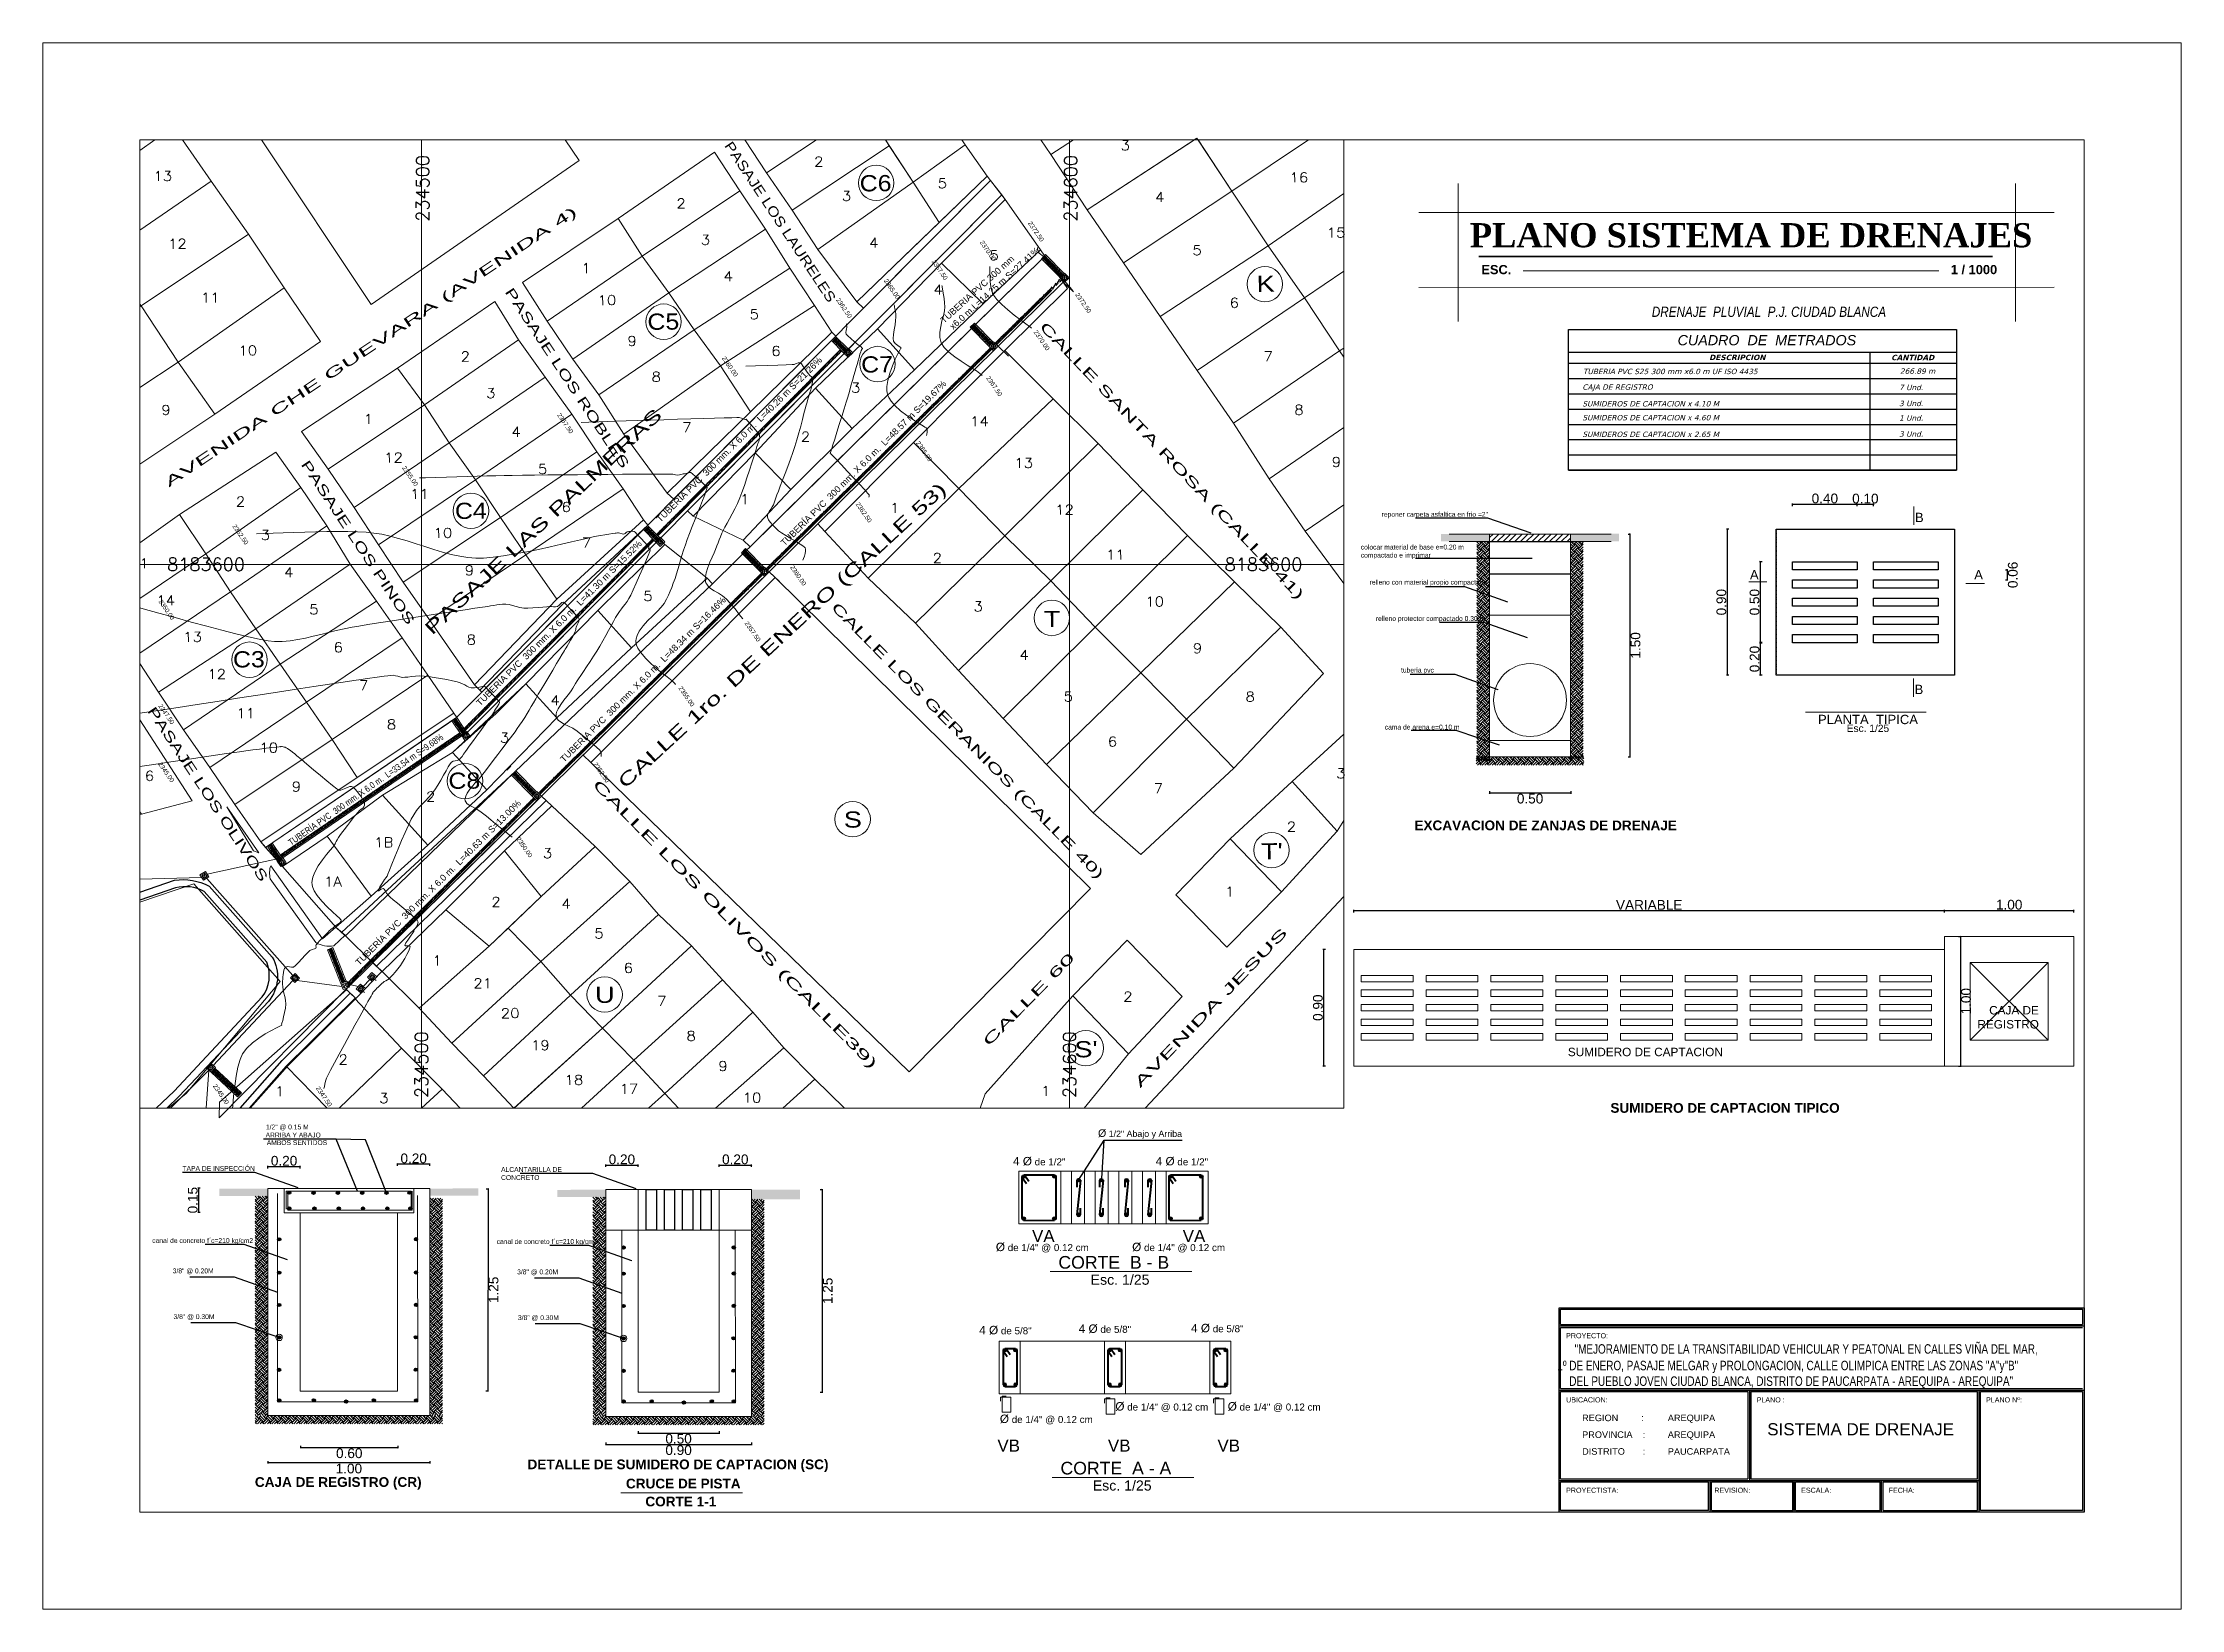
# Model space of a CAD drawing. Header units: millimetres. Extents: x 1977 to 2307, y 1030 to 1272.
import ezdxf
from ezdxf.enums import TextEntityAlignment as Align

# ---------------------------------------------------------------- set-up
doc = ezdxf.new("R2010")
doc.units = ezdxf.units.MM
doc.linetypes.add('ACAD_ISO02W100', pattern=[15, 12, -3])
doc.linetypes.add('ACAD_ISO10W100', pattern=[18, 12, -3, 0, -3])
doc.layers.get('DEFPOINTS').update_dxf_attribs({"lineweight": 5})
for name, color, linetype, lineweight in [('00TRANSITO', 252, 'Continuous', 5), ('_texto flechas', 210, 'Continuous', 9), ('ACHURADO', 232, 'Continuous', 5), ('AREA-DEPORTIVA', 135, 'Continuous', 5), ('CALLES', 143, 'Continuous', 15), ('CONT-MJR', 201, 'Continuous', 18), ('COORDENADAS', 8, 'Continuous', 5), ('CUADRICULA', 12, 'Continuous', 5), ('HATCH', 134, 'Continuous', 13), ('Layer2', 2, 'Continuous', 5), ('MANZANAS', 152, 'Continuous', 20), ('MARCO', 64, 'Continuous', 5), ('PERIMETRICO', 6, 'Continuous', 5), ('pluma 01', 252, 'Continuous', 9), ('pluma02', 2, 'Continuous', 18), ('REDONDITO-MANZANA', 143, 'Continuous', 9), ('ROTULOS', 7, 'Continuous', 25), ('SERV-COMUNALES', 140, 'Continuous', 5), ('TEXTO', 232, 'Continuous', 5), ('TEXTOCALLE', 143, 'Continuous', 5), ('Textos', 3, 'Continuous', 15), ('textura arboles', 56, 'Continuous', 20), ('texturas', 40, 'Continuous', 5), ('veradas', 9, 'Continuous', 5), ('veredas exist', 4, 'Continuous', 50), ('VIVIENDA', 103, 'Continuous', 13), ('VP', 7, 'Continuous', 5)]:
    doc.layers.add(name, color=color, linetype=linetype, lineweight=lineweight)
doc.styles.add('Arial', font='arial.ttf')
doc.styles.add('ARIAL-N', font='arial.ttf')
doc.styles.add('ejes', font='techl___.ttf', dxfattribs={"height": 0.91})
doc.styles.add('R', font='arial.ttf')
doc.styles.add('ROMAND', font='arial.ttf')
doc.styles.add('ROMANS', font='romans', dxfattribs={"height": 1})
doc.styles.get("Standard").update_dxf_attribs({"font": 'arial.ttf'})
doc.styles.add('TEXTO55', font='', dxfattribs={"height": 0.0875})
doc.styles.add('TEXTO65', font='arial.ttf', dxfattribs={"height": 1})
doc.styles.add('urb', font='arial.ttf', dxfattribs={"height": 15})
doc.styles.add('Z175', font='', dxfattribs={"height": 0.23})
doc.styles.get('TEXTO55').set_extended_font_data('Arial', bold=True)
doc.styles.get('Z175').set_extended_font_data('Times New Roman', bold=True)
doc.dimstyles.new('DET 2', dxfattribs={"dimtxt": 0.1, "dimasz": 0.05, "dimexe": 0.18, "dimexo": 0.5, "dimgap": 0.1, "dimtad": 0, "dimtih": 1, "dimtoh": 1, "dimlfac": 0.5, "dimzin": 4, "dimdsep": 46, "dimtxsty": 'TEXTO65', "dimblk": 'DOT', "dimcen": 2.5, "dimdle": 0.1, "dimclrt": 256, "dimadec": 0, "dimazin": 1, "dimtfac": 1, "dimtmove": 2, "dimatfit": 1, "dimfxl": 1, "dimtzin": 3, "dimarcsym": 0})
doc.dimstyles.get("Standard").update_dxf_attribs({"dimtxt": 0.18, "dimasz": 0.18, "dimexe": 0.18, "dimexo": 0.0625, "dimgap": 0.09, "dimtad": 0, "dimtih": 1, "dimtoh": 1, "dimdec": 4, "dimzin": 0, "dimdsep": 46, "dimtxsty": 'Standard', "dimcen": 0.09, "dimadec": 0, "dimazin": 0, "dimtfac": 1, "dimtdec": 4, "dimtofl": 0, "dimtmove": 0, "dimatfit": 3, "dimfxl": 1, "dimtolj": 1, "dimtzin": 0, "dimarcsym": 0})
pattern_1 = [(60, (-234533.31379, -8175635.17372), (-0.192474145991, 0.111125), [])]

msp = doc.modelspace()

# ---------------------------------------------------------------- texts
for s, height, p in [('PROYECTO:', 0.7875, (2211.898, 1072.036)), ('UBICACION:', 0.7875, (2211.898, 1062.136)), ('PLANO :', 0.7875, (2241.297, 1062.136)), ('PLANO Nº:', 0.7875, (2276.698, 1062.136)), ('REGION         :', 1.0125, (2214.37, 1059.241)), ('AREQUIPA', 1.0125, (2227.591, 1059.241)), ('PROVINCIA    :', 1.0125, (2214.37, 1056.65)), ('AREQUIPA', 1.0125, (2227.591, 1056.65)), ('SISTEMA DE DRENAJE', 1.875, (2242.941, 1057.055)), ('DISTRITO       :', 1.0125, (2214.37, 1054.059)), ('PAUCARPATA', 1.0125, (2227.591, 1054.059)), ('PROYECTISTA:', 0.7875, (2211.898, 1048.186)), ('REVISION:', 0.7875, (2234.769, 1048.186)), ('ESCALA:', 0.7875, (2248.166, 1048.186)), ('FECHA:', 0.7875, (2261.666, 1048.186))]:
    msp.add_text(s, height=height).set_placement(p)
at = {"width": 0.75}
for s, p in [('"MEJORAMIENTO DE LA TRANSITABILIDAD VEHICULAR Y PEATONAL EN CALLES VIÑA DEL MAR, ', (2213.212, 1069.653)), (' 1º DE ENERO, PASAJE MELGAR y PROLONGACION, CALLE OLIMPICA ENTRE LAS ZONAS "A"y"B" ', (2210.131, 1067.099)), (' DEL PUEBLO JOVEN CIUDAD BLANCA, DISTRITO DE PAUCARPATA - AREQUIPA - AREQUIPA"', (2211.969, 1064.685))]:
    msp.add_text(s, height=1.4625, dxfattribs=at).set_placement(p)
at = {"width": 44.24466, "attachment_point": 1}
for s, insert, char_height in [('{\\fArial Narrow|b0|i1|c0|p34;DRENAJE  PLUVIAL  P.J. CIUDAD BLANCA}', (2225.126, 1231.246), 1.5777), ('{\\fArial|b0|i1|c0|p34;CUADRO  DE  METRADOS}', (2229.107, 1226.862), 1.5777), ('{\\fVerdana|b0|i1|c0|p34;TUBERIA PVC S25 300 mm x6.0 m UF ISO 4435}', (2214.492, 1221.666), 0.83037), ('{\\fVerdana|b1|i1|c0|p34;DESCRIPCION}', (2233.967, 1223.829), 0.83037), ('{\\fVerdana|b1|i1|c0|p34;CANTIDAD}', (2262.06, 1223.815), 0.83037), ('{\\fVerdana|b0|i1|c0|p34;266.89 m}', (2263.411, 1221.713), 0.83037), ('{\\fVerdana|b0|i1|c0|p34;CAJA DE REGISTRO}', (2214.404, 1219.249), 0.83037), ('{\\fVerdana|b0|i1|c0|p34;7 Und.}', (2263.278, 1219.191), 0.83037), ('{\\fVerdana|b0|i1|c0|p34;SUMIDEROS DE CAPTACION x 4.10 M}', (2214.404, 1216.676), 0.83037), ('{\\fVerdana|b0|i1|c0|p34;SUMIDEROS DE CAPTACION x 4.60 M}', (2214.404, 1214.533), 0.83037), ('{\\fVerdana|b0|i1|c0|p34;3 Und.}', (2263.278, 1216.726), 0.83037), ('{\\fVerdana|b0|i1|c0|p34;1 Und.}', (2263.278, 1214.474), 0.83037), ('{\\fVerdana|b0|i1|c0|p34;SUMIDEROS DE CAPTACION x 2.65 M}', (2214.404, 1211.96), 0.83037), ('{\\fVerdana|b0|i1|c0|p34;3 Und.}', (2263.278, 1212.01), 0.83037)]:
    msp.add_mtext(s, dxfattribs=dict(at, insert=insert, char_height=char_height))
at = {"layer": '00TRANSITO', "style": 'urb', "width": 1}
for height, p in [(1.125, (2255.2, 1165.609)), (1.56, (2138.526, 1080.294)), (1.56, (2138.852, 1048.528))]:
    msp.add_text('Esc. 1/25', height=height, dxfattribs=at).set_placement(p)
at = {"layer": '_texto flechas', "color": 1, "insert": (2115.23, 1229.35, -2.5), "char_height": 1, "attachment_point": 1, "rotation": 42.1133, "style": 'ejes'}
msp.add_mtext('{\\fArial|b0|i0|c0|p34;TUBERIA PVC 300 mm\\P x6.0 m.L=14.25 m S=27.41%}', dxfattribs=at)
at = {"layer": 'AREA-DEPORTIVA', "color": 64, "style": 'ROMANS', "width": 1.125}
msp.add_text('1', height=1.5, rotation=0.51337, dxfattribs=at).set_placement((2012.67, 1109.395))
at = {"layer": 'CALLES', "color": 1, "style": 'ARIAL-N'}
for s, p in [('TUBERÍA PVC  300 mm. X 6.0 m.  L=40.26 m S=21.26%%%', (2072.127, 1197.895)), ('TUBERÍA PVC  300 mm. X 6.0 m.  L=48.57 m S=19.67%%%', (2091.299, 1194.23)), ('TUBERÍA PVC  300 mm. X 6.0 m.  L=41.30 m S=15.52%%%', (2044.311, 1169.545)), ('TUBERÍA PVC  300 mm. X 6.0 m.  L=48.34 m S=16.46%%%', (2057.266, 1160.849)), ('TUBERÍA PVC  300 mm. X 6.0 m.  L=40.63 m S=13.00%%%', (2025.663, 1129.5))]:
    msp.add_text(s, height=1, rotation=44.94959, dxfattribs=at).set_placement(p)
at = {"layer": 'CALLES', "color": 1, "style": 'ARIAL-N', "width": 0.8}
msp.add_text('TUBERÍA PVC  300 mm. X 6.0 m.  L=33.54 m S=9.68%%%', height=1, rotation=35.05558, dxfattribs=at).set_placement((2015.147, 1148.018))
at = {"layer": 'CONT-MJR'}
for s, p in [('2372.50', (2128.822, 1244.102, 2372.5)), ('2370.00', (2121.396, 1241.147, 2370)), ('2367.50', (2113.959, 1238.189, 2367.5)), ('2365.00', (2106.58, 1235.24, 2365)), ('2362.50', (2099.193, 1232.288, 2362.5)), ('2372.50', (2136.114, 1233.084, 2372.5)), ('2370.00', (2129.69, 1227.306, 2370)), ('2360.00', (2081.579, 1223.265, 2360)), ('2367.50', (2122.372, 1220.241, 2367.5)), ('2357.50', (2056.171, 1214.493, 2357.5)), ('2365.00', (2111.545, 1210.182, 2365)), ('2355.00', (2032.238, 1206.372, 2355)), ('2362.50', (2102.238, 1200.747, 2362.5)), ('2352.50', (2006.047, 1197.347, 2352.5)), ('2360.00', (2092.122, 1191.009, 2360)), ('2350.00', (1994.653, 1185.737, 2350)), ('2357.50', (2085.084, 1182.372, 2357.5)), ('2355.00', (2074.883, 1172.353, 2355)), ('2347.50', (1994.618, 1169.619, 2347.5)), ('2345.00', (1994.593, 1160.656, 2345)), ('2352.50', (2061.754, 1160.612, 2352.5)), ('2350.00', (2049.876, 1149.064, 2350)), ('2345.00', (2003.049, 1110.955, 2345)), ('2347.50', (2018.933, 1110.598, 2347.5))]:
    msp.add_text(s, height=0.7, rotation=304.49434, dxfattribs=at).set_placement(p)
at = {"layer": 'COORDENADAS', "style": 'ROMANS'}
for s, p in [('234500', (2036.452, 1244.359)), ('234600', (2136.452, 1244.359)), ('234500', (2036.263, 1109.113)), ('234600', (2136.263, 1109.113))]:
    msp.add_text(s, height=2, rotation=90, dxfattribs=at).set_placement(p)
for p in [(1996.021, 1190.472), (2159.201, 1190.472)]:
    msp.add_text('8183600', height=2, dxfattribs=at).set_placement(p)
at = {"layer": 'Layer2', "color": 2, "ltscale": 20, "style": 'ROMAND', "width": 1.5}
for s, rotation, p in [('PASAJE LAS PALMERAS', 43.49308, (2036.914, 1180.465)), ('CALLE 1ro. DE ENERO (CALLE 53)', 42.79675, (2066.709, 1156.763))]:
    msp.add_text(s, height=2, rotation=rotation, dxfattribs=at).set_placement(p)
at = {"layer": 'MANZANAS', "style": 'ROMAND'}
for s, width, p in [('C6', 1.1, (2105.343, 1250.298)), ('K', 1.2, (2165.537, 1234.777)), ('C5', 1.1, (2072.59, 1228.939)), ('C7', 1.1, (2105.569, 1222.343)), ('C4', 1.1, (2042.877, 1199.746)), ('T', 1.2, (2132.583, 1183.039)), ('C3', 1.1, (2008.63, 1176.823)), ('C8', 1.1, (2041.878, 1158.098)), ('S', 1.2, (2101.83, 1152.093)), ("T'", 1.2, (2166.489, 1147.193)), ('U', 1.2, (2063.561, 1125.027)), ("S'", 1.2, (2137.811, 1116.647))]:
    msp.add_text(s, height=2.5, rotation=0.51337, dxfattribs=dict(at, width=width)).set_placement(p, align=Align.MIDDLE)
at = {"layer": 'TEXTO'}
for s, height, style, p in [('PLANO SISTEMA DE DRENAJES', 3.72685, 'Z175', (2197.04, 1240.41)), ('ESC.', 1.4178, 'TEXTO55', (2198.824, 1236.258)), ('1 / 1000', 1.4178, 'TEXTO55', (2271.261, 1236.259))]:
    msp.add_text(s, height=height, dxfattribs=dict(at, style=style)).set_placement(p)
for s, insert, char_height, width, attachment_point in [('{\\fBankGothic Lt BT|b0|i0|c0|p34;reponer carpeta asfaltica en frio =2"}', (2183.437, 1199.572), 0.75, 18.9573, 1), ('{\\fBankGothic Lt BT|b0|i0|c0|p34;colocar material de base e=0.20 m compactado e imprimar}', (2180.21, 1194.517), 0.75, 18.9573, 1), ('{\\fBankGothic Lt BT|b0|i0|c0|p34;relleno con material propio compactado}', (2181.578, 1189.098), 0.75, 18.79562, 1), ('{\\fBankGothic Lt BT|b0|i0|c0|p34;relleno protector compactado 0.30 m}', (2182.54, 1183.495), 0.75, 15.59931, 1), ('{\\fBankGothic Lt BT|b0|i0|c0|p34;tuberia pvc}', (2186.425, 1175.526), 0.75, 14.77748, 1), ('{\\fBankGothic Lt BT|b0|i0|c0|p34;cama de arena e=0.10 m}', (2183.912, 1166.733), 0.75, 14.77748, 1), ('CAJA DE \\PREGISTRO', (2284.854, 1123.311), 1.3, 26.0834, 3), ('SUMIDERO DE CAPTACION', (2236.085, 1116.87), 1.3, 26.0834, 3), ('{\\fBankGothic Lt BT|b0|i0|c0|p34;ARRIBA Y ABAJO}', (2011.208, 1103.774), 0.75, 14.77748, 1), ('{\\fBankGothic Lt BT|b0|i0|c0|p34;1/2" @ 0.15 M}', (2011.257, 1105.019), 0.75, 14.77748, 1), ('{\\fBankGothic Lt BT|b0|i0|c0|p34;AMBOS SENTIDOS}', (2011.39, 1102.608), 0.75, 14.77748, 1), ('{\\fArial|b0|i0|c162|p34;Ø\\fArial|b0|i0|c0|p34;\\H0.8333x; 1/2\\fArial|b0|i0|c238|p34;" \\fArial|b0|i0|c0|p34;Abajo y Arriba}', (2152.626, 1104.278), 1.17, 19.23551, 3), ('{\\fArial|b0|i0|c0|p34; 4 \\fArial|b0|i0|c162|p34;Ø\\fArial|b0|i0|c0|p34;\\H0.8333x; de\\fArial|b0|i0|c238|p34; \\fArial|b0|i0|c0|p34;1\\fArial|b0|i0|c238|p34;/\\fArial|b0|i0|c0|p34;2\\fArial|b0|i0|c238|p34;" }', (2134.635, 1100.019), 1.3, 12.77899, 3), (' 4 {\\fArial|b0|i0|c162|p34;Ø\\fArial|b0|i0|c0|p34;\\H0.8333x; de\\fArial|b0|i0|c238|p34; \\fArial|b0|i0|c0|p34;1\\fArial|b0|i0|c238|p34;/\\fArial|b0|i0|c0|p34;2\\fArial|b0|i0|c238|p34;" }', (2156.653, 1100.019), 1.3, 12.77899, 3), ('{\\fBankGothic Lt BT|b0|i0|c0|p34;TAPA DE INSPECCIÓN}', (1998.381, 1098.615), 0.75, 14.77748, 1), ('{\\fBankGothic Lt BT|b0|i0|c0|p34;ALCANTARILLA DE\\PCONCRETO}', (2047.547, 1098.46), 0.75, 14.77748, 1), ('{\\fBankGothic Lt BT|b0|i0|c0|p34;canal de concreto f´c=210 kg/cm2}', (1993.712, 1087.495), 0.75, 14.77748, 1), ('{\\fBankGothic Lt BT|b0|i0|c0|p34;canal de concreto f´c=210 kg/cm2}', (2046.863, 1087.34), 0.75, 14.77748, 1), ('{\\fArial|b0|i0|c162|p34;Ø\\fArial|b0|i0|c0|p34;\\H0.8333x; de 1\\fArial|b0|i0|c238|p34;/\\fArial|b0|i0|c0|p34;4\\fArial|b0|i0|c238|p34;" @ \\fArial|b0|i0|c0|p34;0\\fArial|b0|i0|c238|p34;.\\fArial|b0|i0|c0|p34;12 cm}', (2138.235, 1086.786), 1.3, 14.64435, 3), ('{\\fArial|b0|i0|c162|p34;Ø\\fArial|b0|i0|c0|p34;\\H0.8333x; de 1\\fArial|b0|i0|c238|p34;/\\fArial|b0|i0|c0|p34;4\\fArial|b0|i0|c238|p34;" @ \\fArial|b0|i0|c0|p34;0\\fArial|b0|i0|c238|p34;.\\fArial|b0|i0|c0|p34;12 cm}', (2159.268, 1086.786), 1.3, 14.4341, 3), ('{\\fBankGothic Lt BT|b0|i0|c0|p34;3/8" @ 0.20M}', (1996.877, 1082.81), 0.75, 14.77748, 1), ('{\\fBankGothic Lt BT|b0|i0|c0|p34;3/8" @ 0.20M}', (2050.028, 1082.655), 0.75, 14.77748, 1), ('{\\fBankGothic Lt BT|b0|i0|c0|p34;3/8" @ 0.30M}', (1997.004, 1075.746), 0.75, 14.77748, 1), ('{\\fBankGothic Lt BT|b0|i0|c0|p34;3/8" @ 0.30M}', (2050.154, 1075.591), 0.75, 14.77748, 1), ('{\\fArial|b0|i0|c0|p34;4 \\fArial|b0|i0|c162|p34;Ø\\fArial|b0|i0|c0|p34;\\H0.8333x; de\\fArial|b0|i0|c238|p34; \\fArial|b0|i0|c0|p34;5\\fArial|b0|i0|c238|p34;/\\fArial|b0|i0|c0|p34;8\\fArial|b0|i0|c238|p34;" }', (2129.424, 1073.949), 1.3, 14.64435, 3), ('{\\fArial|b0|i0|c0|p34;4 \\fArial|b0|i0|c162|p34;Ø\\fArial|b0|i0|c0|p34;\\H0.8333x; de\\fArial|b0|i0|c238|p34; \\fArial|b0|i0|c0|p34;5\\fArial|b0|i0|c238|p34;/\\fArial|b0|i0|c0|p34;8\\fArial|b0|i0|c238|p34;" }', (2144.774, 1074.169), 1.3, 14.64435, 3), ('{\\fArial|b0|i0|c0|p34;4 \\fArial|b0|i0|c162|p34;Ø\\fArial|b0|i0|c0|p34;\\H0.8333x; de\\fArial|b0|i0|c238|p34; \\fArial|b0|i0|c0|p34;5\\fArial|b0|i0|c238|p34;/\\fArial|b0|i0|c0|p34;8\\fArial|b0|i0|c238|p34;" }', (2162.116, 1074.258), 1.3, 14.64435, 3), ('{\\fArial|b0|i0|c162|p34;Ø\\fArial|b0|i0|c0|p34;\\H0.8333x; de 1\\fArial|b0|i0|c238|p34;/\\fArial|b0|i0|c0|p34;4\\fArial|b0|i0|c238|p34;" @ \\fArial|b0|i0|c0|p34;0\\fArial|b0|i0|c238|p34;.\\fArial|b0|i0|c0|p34;12 cm}', (2138.855, 1060.257), 1.3, 14.64435, 3), ('{\\fArial|b0|i0|c162|p34;Ø\\fArial|b0|i0|c0|p34;\\H0.8333x; de 1\\fArial|b0|i0|c238|p34;/\\fArial|b0|i0|c0|p34;4\\fArial|b0|i0|c238|p34;" @ \\fArial|b0|i0|c0|p34;0\\fArial|b0|i0|c238|p34;.\\fArial|b0|i0|c0|p34;12 cm}', (2156.676, 1062.181), 1.3, 14.64435, 3), ('{\\fArial|b0|i0|c162|p34;Ø\\fArial|b0|i0|c0|p34;\\H0.8333x; de 1\\fArial|b0|i0|c238|p34;/\\fArial|b0|i0|c0|p34;4\\fArial|b0|i0|c238|p34;" @ \\fArial|b0|i0|c0|p34;0\\fArial|b0|i0|c238|p34;.\\fArial|b0|i0|c0|p34;12 cm}', (2174.017, 1062.181), 1.3, 14.64435, 3)]:
    msp.add_mtext(s, dxfattribs=dict(at, insert=insert, char_height=char_height, width=width, attachment_point=attachment_point))
at = {"layer": 'TEXTOCALLE', "style": 'ROMAND'}
for s, rotation, width, p in [('PASAJE LOS LAURELES', 303.52514, 1.2, (2081.937, 1256.102)), ('AVENIDA CHE GUEVARA (AVENIDA 4)', 33.76725, 2, (1996.286, 1203.333)), ('PASAJE LOS ROBLES', 303.52514, 1.5, (2048.068, 1233.533)), ('CALLE SANTA ROSA (CALLE 41)', 313.51259, 1.8, (2130.538, 1228.027)), ('PASAJE LOS PINOS', 303.52514, 1.5, (2016.597, 1206.905)), ('CALLE LOS GERANIOS (CALLE 40)', 314.54441, 1.7, (2098.401, 1184.701)), ('PASAJE LOS OLIVOS', 303.52514, 1.5, (1992.883, 1168.865)), ('CALLE LOS OLIVOS (CALLE39)', 314.54441, 2, (2061.555, 1157.345)), ('CALLE 60', 45.55025, 2, (2122.799, 1117.002))]:
    msp.add_text(s, height=1.5, rotation=rotation, dxfattribs=dict(at, width=width)).set_placement(p)
at = {"layer": 'TEXTOCALLE', "style": 'ROMAND', "text_generation_flag": 6, "width": 2}
msp.add_text('AVENIDA JESUS', height=1.5, rotation=226.33006, dxfattribs=at).set_placement((2146.175, 1110.592))
at = {"layer": 'Textos', "attachment_point": 6, "style": 'R'}
for s, insert, char_height in [('B', (2267.073, 1198.716), 1.44), ('A', (2241.61, 1189.879), 1.44), ('A', (2276.222, 1189.879), 1.44), ('B', (2267.017, 1172.174), 1.44), ('PLANTA  TIPICA', (2266.195, 1167.525), 1.44), ('{\\fArial|b1|i0|c0|p34;EXCAVACION DE ZANJAS DE DRENAJE }', (2229.001, 1151.182), 1.5), ('{\\fArial|b1|i0|c0|p34;SUMIDERO DE CAPTACION TIPICO}', (2254.121, 1107.572), 1.5), ('VA ', (2132.97, 1087.818), 1.872), ('VA ', (2156.221, 1087.818), 1.872), ('CORTE  B - B', (2150.647, 1083.741), 1.95), ('VB\\P\\P ', (2127.628, 1052.35), 1.872), ('VB\\P\\P ', (2144.68, 1052.35), 1.872), ('VB\\P\\P ', (2161.586, 1052.35), 1.872), ('{\\fArial|b1|i0|c0|p34;DETALLE DE SUMIDERO DE CAPTACION (SC)}', (2098.069, 1052.347), 1.5), ('CORTE  A - A', (2150.973, 1051.976), 1.95), ('{\\fArial|b1|i0|c0|p34;CAJA DE REGISTRO (CR)}', (2035.281, 1049.622), 1.5), ('{\\fArial|b1|i0|c0|p34;CRUCE DE PISTA}', (2084.51, 1049.603), 1.5), ('{\\fArial|b1|i0|c0|p34;CORTE 1-1}', (2080.757, 1046.832), 1.5)]:
    msp.add_mtext(s, dxfattribs=dict(at, insert=insert, char_height=char_height))
at = {"layer": 'VIVIENDA', "style": 'ROMANS', "width": 1.125}
for s, p in [('2', (2095.851, 1252.879)), ('3', (2143.153, 1255.374)), ('13', (1993.899, 1250.634)), ('5', (2114.936, 1249.533)), ('16', (2169.217, 1250.428)), ('2', (2074.615, 1246.422)), ('3', (2100.134, 1247.582)), ('4', (2148.491, 1247.394)), ('12', (1996.159, 1240.183)), ('3', (2078.365, 1240.797)), ('4', (2104.359, 1240.347)), ('15', (2174.965, 1241.905)), ('1', (2059.924, 1236.43)), ('5', (2122.916, 1238.424)), ('5', (2154.236, 1239.2)), ('4', (2081.887, 1235.17)), ('4', (2114.251, 1233.119)), ('11', (2001.234, 1231.865)), ('10', (2062.434, 1231.485)), ('6', (2159.981, 1231.082)), ('5', (2085.904, 1229.318)), ('10', (2007.023, 1223.718)), ('2', (2041.306, 1222.802)), ('9', (2067.061, 1225.185)), ('6', (2089.239, 1223.65)), ('7', (2165.217, 1222.837)), ('8', (2070.773, 1219.671)), ('3', (2045.246, 1217.138)), ('3', (2101.556, 1217.971)), ('9', (1995.125, 1214.556)), ('1', (2026.348, 1213.151)), ('8', (2169.953, 1214.568)), ('4', (2049.148, 1211.173)), ('7', (2075.488, 1211.863)), ('2', (2093.814, 1210.42)), ('14', (2119.937, 1212.79)), ('12', (2029.511, 1207.186)), ('13', (2126.755, 1206.356)), ('9', (2175.735, 1206.516)), ('5', (2053.237, 1205.436)), ('2', (2006.622, 1200.416)), ('11', (2033.528, 1201.561)), ('1', (2084.428, 1200.782)), ('6', (2056.878, 1199.581)), ('1', (2107.578, 1199.431)), ('12', (2133.059, 1199.139)), ('3', (2010.442, 1195.246)), ('10', (2037.128, 1195.56)), ('7', (2060.022, 1194.064)), ('1', (1991.741, 1190.88)), ('2', (2114.147, 1191.696)), ('11', (2140.92, 1192.196)), ('4', (2014.081, 1189.505)), ('9', (2041.94, 1189.789)), ('14', (1994.337, 1185.139)), ('5', (2017.946, 1183.765)), ('5', (2069.483, 1185.841)), ('3', (2120.453, 1184.219)), ('10', (2146.965, 1184.976)), ('13', (1998.502, 1179.517)), ('6', (2021.698, 1177.911)), ('8', (2042.232, 1179.093)), ('4', (2127.54, 1176.749)), ('9', (2154.309, 1177.769)), ('12', (2002.217, 1173.775)), ('7', (2025.637, 1172.059)), ('5', (2134.357, 1170.316)), ('8', (2162.435, 1170.308)), ('11', (2006.687, 1167.741)), ('4', (2055.175, 1169.737)), ('8', (2029.919, 1166.022)), ('3', (2047.356, 1163.975)), ('10', (2010.243, 1162.414)), ('6', (2141.179, 1163.364)), ('6', (1992.574, 1158.077)), ('3', (2176.43, 1158.453)), ('9', (2015.245, 1156.421)), ('2', (2035.963, 1154.887)), ('7', (2148.263, 1156.153)), ('2', (2168.795, 1150.235)), ('1B', (2027.967, 1147.802)), ('3', (2053.998, 1146.14)), ('1A', (2020.221, 1141.758)), ('2', (2046.033, 1138.619)), ('4', (2056.869, 1138.348)), ('1', (2159.277, 1140.215)), ('5', (2061.931, 1133.75)), ('1', (2036.957, 1129.578)), ('6', (2066.471, 1128.421)), ('21', (2043.26, 1126.063)), ('2', (2143.557, 1123.999)), ('20', (2047.508, 1121.445)), ('7', (2071.654, 1123.332)), ('8', (2076.164, 1117.948)), ('2', (2022.468, 1114.297)), ('19', (2052.161, 1116.498)), ('18', (2057.347, 1111.139)), ('9', (2081.079, 1113.293)), ('3', (2028.747, 1108.334)), ('17', (2065.842, 1109.757)), ('10', (2084.828, 1108.394)), ('1', (2130.88, 1109.454))]:
    msp.add_text(s, height=1.5, rotation=0.51337, dxfattribs=at).set_placement(p)

# ---------------------------------------------------------------- blocks, each defined once
blk = doc.blocks.new('caja')
at = {"layer": 'textura arboles', "color": 30}
for p, q in [((222823.463, 8167427.918), (222824.063, 8167427.318)), ((222824.063, 8167427.918), (222823.463, 8167427.318))]:
    blk.add_line(p, q, dxfattribs=at)
for points in [[(222823.263, 8167428.118), (222824.263, 8167428.118), (222824.263, 8167427.118), (222823.263, 8167427.118)], [(222823.463, 8167427.918), (222824.063, 8167427.918), (222824.063, 8167427.318), (222823.463, 8167427.318)]]:
    blk.add_lwpolyline(points, close=True, dxfattribs=at)
blk = doc.blocks.new('Ø')
at = {"layer": 'ROTULOS'}
blk.add_hatch(color=256, dxfattribs=at).paths.add_polyline_path([(-0.02, 0.02, 1), (0.02, 0.02, 1)])
blk.add_circle((0, 0.02), 0.02, dxfattribs=at)
blk = doc.blocks.new('_DOT')
at = {"color": 0, "linetype": 'ByBlock'}
blk.add_line((-0.5, 0), (-1, 0), dxfattribs=at)
at = {"color": 0, "linetype": 'ByBlock', "const_width": 0.5}
blk.add_lwpolyline([(-0.25, 0, 1), (0.25, 0, 1)], format="xyb", close=True, dxfattribs=at)
blk = doc.blocks.new('_Oblique')
at = {"color": 0, "linetype": 'ByBlock', "lineweight": -2}
blk.add_line((-0.5, -0.5), (0.5, 0.5), dxfattribs=at)
blk = doc.blocks.new('*D31')
at = {"color": 6, "lineweight": -2}
for p, q in [((2081.19, 1098.47), (2081.19, 1098.87)), ((2081.19, 1098.77), (2086.19, 1098.77)), ((2086.19, 1098.47), (2086.19, 1098.87))]:
    blk.add_line(p, q, dxfattribs=at)
at = {"layer": 'DEFPOINTS', "color": 0}
for p in [(2086.19, 1098.77), (2081.19, 1094.97), (2086.19, 1094.97)]:
    blk.add_point(p, dxfattribs=at)
at = {"color": 6, "lineweight": -2, "xscale": 0.1, "yscale": 0.1, "zscale": 0.1, "rotation": 180}
blk.add_blockref('_Oblique', (2081.19, 1098.77), dxfattribs=at)
at = {"color": 6, "lineweight": -2, "xscale": 0.1, "yscale": 0.1, "zscale": 0.1}
blk.add_blockref('_Oblique', (2086.19, 1098.77), dxfattribs=at)
at = {"color": 6, "lineweight": 0, "insert": (2083.69, 1099.64), "char_height": 1.5, "attachment_point": 5, "style": 'Arial'}
blk.add_mtext('0.20', dxfattribs=at)
blk = doc.blocks.new('*D32')
at = {"color": 6, "lineweight": -2}
for p, q in [((2063.69, 1098.47), (2063.69, 1098.87)), ((2063.69, 1098.77), (2068.69, 1098.77)), ((2068.69, 1098.47), (2068.69, 1098.87))]:
    blk.add_line(p, q, dxfattribs=at)
at = {"layer": 'DEFPOINTS', "color": 0}
for p in [(2068.69, 1098.77), (2063.69, 1094.97), (2068.69, 1094.97)]:
    blk.add_point(p, dxfattribs=at)
at = {"color": 6, "lineweight": -2, "xscale": 0.1, "yscale": 0.1, "zscale": 0.1, "rotation": 180}
blk.add_blockref('_Oblique', (2063.69, 1098.77), dxfattribs=at)
at = {"color": 6, "lineweight": -2, "xscale": 0.1, "yscale": 0.1, "zscale": 0.1}
blk.add_blockref('_Oblique', (2068.69, 1098.77), dxfattribs=at)
at = {"color": 6, "lineweight": 0, "insert": (2066.19, 1099.64), "char_height": 1.5, "attachment_point": 5, "style": 'Arial'}
blk.add_mtext('0.20', dxfattribs=at)
blk = doc.blocks.new('*D33')
at = {"color": 6, "lineweight": -2}
for p, q in [((2016.61, 1055.45), (2016.61, 1055.05)), ((2031.63, 1055.15), (2016.61, 1055.15)), ((2031.63, 1055.45), (2031.63, 1055.05))]:
    blk.add_line(p, q, dxfattribs=at)
at = {"layer": 'DEFPOINTS', "color": 0}
for p in [(2016.61, 1060.13), (2031.63, 1060.13), (2016.61, 1055.15)]:
    blk.add_point(p, dxfattribs=at)
at = {"color": 6, "lineweight": -2, "xscale": 0.1, "yscale": 0.1, "zscale": 0.1, "rotation": 180}
blk.add_blockref('_Oblique', (2016.61, 1055.15), dxfattribs=at)
at = {"color": 6, "lineweight": -2, "xscale": 0.1, "yscale": 0.1, "zscale": 0.1}
blk.add_blockref('_Oblique', (2031.63, 1055.15), dxfattribs=at)
at = {"color": 6, "lineweight": 0, "insert": (2024.12, 1054.28), "char_height": 1.5, "attachment_point": 5, "style": 'Arial'}
blk.add_mtext('0.60', dxfattribs=at)
blk = doc.blocks.new('*D34')
at = {"color": 6, "lineweight": -2}
for p, q in [((2011.56, 1053.09), (2011.56, 1052.69)), ((2036.56, 1052.79), (2011.56, 1052.79)), ((2036.56, 1053.09), (2036.56, 1052.69))]:
    blk.add_line(p, q, dxfattribs=at)
at = {"layer": 'DEFPOINTS', "color": 0}
for p in [(2011.56, 1060.13), (2036.56, 1060.13), (2011.56, 1052.79)]:
    blk.add_point(p, dxfattribs=at)
at = {"color": 6, "lineweight": -2, "xscale": 0.1, "yscale": 0.1, "zscale": 0.1, "rotation": 180}
blk.add_blockref('_Oblique', (2011.56, 1052.79), dxfattribs=at)
at = {"color": 6, "lineweight": -2, "xscale": 0.1, "yscale": 0.1, "zscale": 0.1}
blk.add_blockref('_Oblique', (2036.56, 1052.79), dxfattribs=at)
at = {"color": 6, "lineweight": 0, "insert": (2024.06, 1051.92), "char_height": 1.5, "attachment_point": 5, "style": 'Arial'}
blk.add_mtext('1.00', dxfattribs=at)
blk = doc.blocks.new('*D35')
at = {"color": 6, "lineweight": -2}
for p, q in [((2045.26, 1095.11), (2045.66, 1095.11)), ((2045.56, 1095.11), (2045.49, 1063.91)), ((2045.19, 1063.91), (2045.59, 1063.91))]:
    blk.add_line(p, q, dxfattribs=at)
at = {"layer": 'DEFPOINTS', "color": 0}
for p in [(2036.71, 1095.13), (2036.65, 1063.93), (2045.49, 1063.91)]:
    blk.add_point(p, dxfattribs=at)
at = {"color": 6, "lineweight": -2, "xscale": 0.1, "yscale": 0.1, "zscale": 0.1}
for p, rotation in [((2045.56, 1095.11), 89.88116719929339), ((2045.49, 1063.91), 269.8811671992934)]:
    blk.add_blockref('_Oblique', p, dxfattribs=dict(at, rotation=rotation))
at = {"color": 6, "lineweight": 0, "insert": (2046.39, 1079.51), "char_height": 1.5, "attachment_point": 5, "rotation": 89.8812, "style": 'Arial'}
blk.add_mtext('1.25', dxfattribs=at)
blk = doc.blocks.new('*D36')
at = {"color": 6, "lineweight": -2}
for p, q in [((2031.56, 1098.63), (2031.56, 1099.03)), ((2031.56, 1098.93), (2036.56, 1098.93)), ((2036.56, 1098.63), (2036.56, 1099.03))]:
    blk.add_line(p, q, dxfattribs=at)
at = {"layer": 'DEFPOINTS', "color": 0}
for p in [(2036.56, 1098.93), (2031.56, 1095.13), (2036.56, 1095.13)]:
    blk.add_point(p, dxfattribs=at)
at = {"color": 6, "lineweight": -2, "xscale": 0.1, "yscale": 0.1, "zscale": 0.1, "rotation": 180}
blk.add_blockref('_Oblique', (2031.56, 1098.93), dxfattribs=at)
at = {"color": 6, "lineweight": -2, "xscale": 0.1, "yscale": 0.1, "zscale": 0.1}
blk.add_blockref('_Oblique', (2036.56, 1098.93), dxfattribs=at)
at = {"color": 6, "lineweight": 0, "insert": (2034.06, 1099.79), "char_height": 1.5, "attachment_point": 5, "style": 'Arial'}
blk.add_mtext('0.20', dxfattribs=at)
blk = doc.blocks.new('*D37')
at = {"color": 6, "lineweight": -2}
for p, q in [((2011.56, 1098.26), (2011.56, 1098.66)), ((2011.56, 1098.56), (2016.56, 1098.56)), ((2016.56, 1098.26), (2016.56, 1098.66))]:
    blk.add_line(p, q, dxfattribs=at)
at = {"layer": 'DEFPOINTS', "color": 0}
for p in [(2016.56, 1098.56), (2011.56, 1093.14), (2016.56, 1093.14)]:
    blk.add_point(p, dxfattribs=at)
at = {"color": 6, "lineweight": -2, "xscale": 0.1, "yscale": 0.1, "zscale": 0.1, "rotation": 180}
blk.add_blockref('_Oblique', (2011.56, 1098.56), dxfattribs=at)
at = {"color": 6, "lineweight": -2, "xscale": 0.1, "yscale": 0.1, "zscale": 0.1}
blk.add_blockref('_Oblique', (2016.56, 1098.56), dxfattribs=at)
at = {"color": 6, "lineweight": 0, "insert": (2014.06, 1099.42), "char_height": 1.5, "attachment_point": 5, "style": 'Arial'}
blk.add_mtext('0.20', dxfattribs=at)
blk = doc.blocks.new('*D38')
at = {"color": 6, "lineweight": -2}
for p, q in [((2001.13, 1095.22), (2000.73, 1095.22)), ((2000.83, 1095.22), (2000.83, 1091.47)), ((2001.13, 1091.47), (2000.73, 1091.47))]:
    blk.add_line(p, q, dxfattribs=at)
at = {"layer": 'DEFPOINTS', "color": 0}
for p in [(2008.38, 1095.22), (2000.83, 1091.47), (2008.38, 1091.47)]:
    blk.add_point(p, dxfattribs=at)
at = {"color": 6, "lineweight": -2, "xscale": 0.1, "yscale": 0.1, "zscale": 0.1}
for p, rotation in [((2000.83, 1095.22), 90), ((2000.83, 1091.47), 270)]:
    blk.add_blockref('_Oblique', p, dxfattribs=dict(at, rotation=rotation))
at = {"color": 6, "lineweight": 0, "insert": (1999.97, 1093.35), "char_height": 1.5, "attachment_point": 5, "rotation": 90, "style": 'Arial'}
blk.add_mtext('0.15', dxfattribs=at)
blk = doc.blocks.new('*D46')
at = {"color": 6, "lineweight": -2}
for p, q in [((2068.69, 1057.69), (2068.69, 1057.29)), ((2068.69, 1057.39), (2081.19, 1057.39)), ((2081.19, 1057.69), (2081.19, 1057.29))]:
    blk.add_line(p, q, dxfattribs=at)
at = {"layer": 'DEFPOINTS', "color": 0}
for p in [(2068.69, 1063.72), (2081.19, 1063.72), (2081.19, 1057.39)]:
    blk.add_point(p, dxfattribs=at)
at = {"color": 6, "lineweight": -2, "xscale": 0.1, "yscale": 0.1, "zscale": 0.1, "rotation": 180}
blk.add_blockref('_Oblique', (2068.69, 1057.39), dxfattribs=at)
at = {"color": 6, "lineweight": -2, "xscale": 0.1, "yscale": 0.1, "zscale": 0.1}
blk.add_blockref('_Oblique', (2081.19, 1057.39), dxfattribs=at)
at = {"color": 6, "lineweight": 0, "insert": (2074.94, 1056.52), "char_height": 1.5, "attachment_point": 5, "style": 'Arial'}
blk.add_mtext('0.50', dxfattribs=at)
blk = doc.blocks.new('*D39')
at = {"color": 6, "lineweight": -2}
for p, q in [((2096.79, 1094.97), (2097.19, 1094.97)), ((2097.09, 1094.97), (2097.09, 1063.72)), ((2096.79, 1063.72), (2097.19, 1063.72))]:
    blk.add_line(p, q, dxfattribs=at)
at = {"layer": 'DEFPOINTS', "color": 0}
for p in [(2079.78, 1094.97), (2079.78, 1063.72), (2097.09, 1063.72)]:
    blk.add_point(p, dxfattribs=at)
at = {"color": 6, "lineweight": -2, "xscale": 0.1, "yscale": 0.1, "zscale": 0.1}
for p, rotation in [((2097.09, 1094.97), 90), ((2097.09, 1063.72), 270)]:
    blk.add_blockref('_Oblique', p, dxfattribs=dict(at, rotation=rotation))
at = {"color": 6, "lineweight": 0, "insert": (2097.96, 1079.35), "char_height": 1.5, "attachment_point": 5, "rotation": 90, "style": 'Arial'}
blk.add_mtext('1.25', dxfattribs=at)
blk = doc.blocks.new('*D47')
at = {"color": 6, "lineweight": -2}
for p, q in [((2063.69, 1055.93), (2063.69, 1055.53)), ((2063.69, 1055.63), (2086.19, 1055.63)), ((2086.19, 1055.93), (2086.19, 1055.53))]:
    blk.add_line(p, q, dxfattribs=at)
at = {"layer": 'DEFPOINTS', "color": 0}
for p in [(2063.69, 1059.97), (2086.19, 1059.97), (2086.19, 1055.63)]:
    blk.add_point(p, dxfattribs=at)
at = {"color": 6, "lineweight": -2, "xscale": 0.1, "yscale": 0.1, "zscale": 0.1, "rotation": 180}
blk.add_blockref('_Oblique', (2063.69, 1055.63), dxfattribs=at)
at = {"color": 6, "lineweight": -2, "xscale": 0.1, "yscale": 0.1, "zscale": 0.1}
blk.add_blockref('_Oblique', (2086.19, 1055.63), dxfattribs=at)
at = {"color": 6, "lineweight": 0, "insert": (2074.94, 1054.76), "char_height": 1.5, "attachment_point": 5, "style": 'Arial'}
blk.add_mtext('0.90', dxfattribs=at)
blk = doc.blocks.new('*D40')
at = {"color": 6, "lineweight": -2}
for p, q in [((2246.83, 1200.48), (2246.83, 1200.88)), ((2246.83, 1200.78), (2256.83, 1200.78)), ((2256.83, 1200.48), (2256.83, 1200.88))]:
    blk.add_line(p, q, dxfattribs=at)
at = {"layer": 'DEFPOINTS', "color": 0}
for p in [(2256.83, 1200.78), (2246.83, 1195.25), (2256.83, 1195.25)]:
    blk.add_point(p, dxfattribs=at)
at = {"color": 6, "lineweight": -2, "xscale": 0.1, "yscale": 0.1, "zscale": 0.1, "rotation": 180}
blk.add_blockref('_Oblique', (2246.83, 1200.78), dxfattribs=at)
at = {"color": 6, "lineweight": -2, "xscale": 0.1, "yscale": 0.1, "zscale": 0.1}
blk.add_blockref('_Oblique', (2256.83, 1200.78), dxfattribs=at)
at = {"color": 6, "lineweight": 0, "insert": (2251.83, 1201.64), "char_height": 1.5, "attachment_point": 5, "style": 'Arial'}
blk.add_mtext('0.40', dxfattribs=at)
blk = doc.blocks.new('*D41')
at = {"color": 6, "lineweight": -2}
for p, q in [((2242.15, 1191.89), (2241.75, 1191.89)), ((2241.85, 1191.89), (2241.85, 1179.39)), ((2242.15, 1179.39), (2241.75, 1179.39))]:
    blk.add_line(p, q, dxfattribs=at)
at = {"layer": 'DEFPOINTS', "color": 0}
for p in [(2244.33, 1191.89), (2241.85, 1179.39), (2244.33, 1179.39)]:
    blk.add_point(p, dxfattribs=at)
at = {"color": 6, "lineweight": -2, "xscale": 0.1, "yscale": 0.1, "zscale": 0.1}
for p, rotation in [((2241.85, 1191.89), 90), ((2241.85, 1179.39), 270)]:
    blk.add_blockref('_Oblique', p, dxfattribs=dict(at, rotation=rotation))
at = {"color": 6, "lineweight": 0, "insert": (2240.98, 1185.64), "char_height": 1.5, "attachment_point": 5, "rotation": 90, "style": 'Arial'}
blk.add_mtext('0.50', dxfattribs=at)
blk = doc.blocks.new('*D42')
at = {"color": 6, "lineweight": -2}
for p, q in [((2242.16, 1179.33), (2241.76, 1179.33)), ((2241.86, 1179.33), (2241.86, 1174.39)), ((2242.16, 1174.39), (2241.76, 1174.39))]:
    blk.add_line(p, q, dxfattribs=at)
at = {"layer": 'DEFPOINTS', "color": 0}
for p in [(2246.06, 1179.33), (2241.86, 1174.39), (2246.06, 1174.39)]:
    blk.add_point(p, dxfattribs=at)
at = {"color": 6, "lineweight": -2, "xscale": 0.1, "yscale": 0.1, "zscale": 0.1}
for p, rotation in [((2241.86, 1179.33), 90), ((2241.86, 1174.39), 270)]:
    blk.add_blockref('_Oblique', p, dxfattribs=dict(at, rotation=rotation))
at = {"color": 6, "lineweight": 0, "insert": (2240.99, 1176.86), "char_height": 1.5, "attachment_point": 5, "rotation": 90, "style": 'Arial'}
blk.add_mtext('0.20', dxfattribs=at)
blk = doc.blocks.new('*D43')
at = {"color": 6, "lineweight": -2}
for p, q in [((2237.03, 1196.89), (2236.63, 1196.89)), ((2236.73, 1196.89), (2236.73, 1174.39)), ((2237.03, 1174.39), (2236.63, 1174.39))]:
    blk.add_line(p, q, dxfattribs=at)
at = {"layer": 'DEFPOINTS', "color": 0}
for p in [(2255.02, 1196.89), (2236.73, 1174.39), (2255.02, 1174.39)]:
    blk.add_point(p, dxfattribs=at)
at = {"color": 6, "lineweight": -2, "xscale": 0.1, "yscale": 0.1, "zscale": 0.1}
for p, rotation in [((2236.73, 1196.89), 90), ((2236.73, 1174.39), 270)]:
    blk.add_blockref('_Oblique', p, dxfattribs=dict(at, rotation=rotation))
at = {"color": 6, "lineweight": 0, "insert": (2235.86, 1185.64), "char_height": 1.5, "attachment_point": 5, "rotation": 90, "style": 'Arial'}
blk.add_mtext('0.90', dxfattribs=at)
blk = doc.blocks.new('*D48')
at = {"color": 6, "lineweight": -2}
for p, q in [((2256.83, 1200.76), (2256.73, 1200.76)), ((2256.83, 1200.46), (2256.83, 1200.86)), ((2256.83, 1200.76), (2259.33, 1200.76)), ((2259.33, 1200.46), (2259.33, 1200.86)), ((2259.33, 1200.76), (2259.43, 1200.76))]:
    blk.add_line(p, q, dxfattribs=at)
at = {"layer": 'DEFPOINTS', "color": 0}
for p in [(2259.33, 1200.76), (2256.83, 1191.89), (2259.33, 1191.89)]:
    blk.add_point(p, dxfattribs=at)
at = {"color": 6, "lineweight": -2, "xscale": 0.1, "yscale": 0.1, "zscale": 0.1}
blk.add_blockref('_Oblique', (2256.83, 1200.76), dxfattribs=at)
at = {"color": 6, "lineweight": -2, "xscale": 0.1, "yscale": 0.1, "zscale": 0.1, "rotation": 180}
blk.add_blockref('_Oblique', (2259.33, 1200.76), dxfattribs=at)
at = {"color": 6, "lineweight": 0, "insert": (2258.08, 1201.62), "char_height": 1.5, "attachment_point": 5, "style": 'Arial'}
blk.add_mtext('0.10', dxfattribs=at)
blk = doc.blocks.new('*D49')
at = {"color": 6, "lineweight": -2}
for p, q in [((2279.68, 1190.64), (2280.08, 1190.64)), ((2279.68, 1189.07), (2280.08, 1189.07)), ((2279.98, 1190.64), (2279.98, 1190.74)), ((2279.98, 1190.64), (2279.98, 1189.07)), ((2279.98, 1189.07), (2279.98, 1188.97))]:
    blk.add_line(p, q, dxfattribs=at)
at = {"layer": 'DEFPOINTS', "color": 0}
for p in [(2269.33, 1190.64), (2269.33, 1189.07), (2279.98, 1189.07)]:
    blk.add_point(p, dxfattribs=at)
at = {"color": 6, "lineweight": -2, "xscale": 0.1, "yscale": 0.1, "zscale": 0.1}
for p, rotation in [((2279.98, 1190.64), 270), ((2279.98, 1189.07), 90)]:
    blk.add_blockref('_Oblique', p, dxfattribs=dict(at, rotation=rotation))
at = {"color": 6, "lineweight": 0, "insert": (2280.84, 1189.85), "char_height": 1.5, "attachment_point": 5, "rotation": 90, "style": 'Arial'}
blk.add_mtext('0.06', dxfattribs=at)
blk = doc.blocks.new('*D44')
at = {"color": 6, "lineweight": -2}
for p, q in [((2200.08, 1156.48), (2200.08, 1156.08)), ((2212.61, 1156.18), (2200.08, 1156.18)), ((2212.61, 1156.48), (2212.61, 1156.08))]:
    blk.add_line(p, q, dxfattribs=at)
at = {"layer": 'DEFPOINTS', "color": 0}
for p in [(2200.08, 1161.16), (2212.61, 1161.16), (2200.08, 1156.18)]:
    blk.add_point(p, dxfattribs=at)
at = {"color": 6, "lineweight": -2, "xscale": 0.1, "yscale": 0.1, "zscale": 0.1, "rotation": 180}
blk.add_blockref('_Oblique', (2200.08, 1156.18), dxfattribs=at)
at = {"color": 6, "lineweight": -2, "xscale": 0.1, "yscale": 0.1, "zscale": 0.1}
blk.add_blockref('_Oblique', (2212.61, 1156.18), dxfattribs=at)
at = {"color": 6, "lineweight": 0, "insert": (2206.34, 1155.31), "char_height": 1.5, "attachment_point": 5, "style": 'Arial'}
blk.add_mtext('0.50', dxfattribs=at)
blk = doc.blocks.new('*D45')
at = {"color": 6, "lineweight": -2}
for p, q in [((2221.45, 1196.16), (2221.85, 1196.16)), ((2221.75, 1196.16), (2221.75, 1161.78)), ((2221.45, 1161.78), (2221.85, 1161.78))]:
    blk.add_line(p, q, dxfattribs=at)
at = {"layer": 'DEFPOINTS', "color": 0}
for p in [(2212.58, 1196.16), (2212.58, 1161.78), (2221.75, 1161.78)]:
    blk.add_point(p, dxfattribs=at)
at = {"color": 6, "lineweight": -2, "xscale": 0.1, "yscale": 0.1, "zscale": 0.1}
for p, rotation in [((2221.75, 1196.16), 90), ((2221.75, 1161.78), 270)]:
    blk.add_blockref('_Oblique', p, dxfattribs=dict(at, rotation=rotation))
at = {"color": 6, "lineweight": 0, "insert": (2222.62, 1178.97), "char_height": 1.5, "attachment_point": 5, "rotation": 90, "style": 'Arial'}
blk.add_mtext('1.50', dxfattribs=at)
blk = doc.blocks.new('*D50')
at = {"color": 6, "lineweight": -2}
for p, q in [((2179.16, 1137.77), (2179.16, 1138.17)), ((2179.16, 1138.07), (2270.27, 1138.07)), ((2270.27, 1137.77), (2270.27, 1138.17))]:
    blk.add_line(p, q, dxfattribs=at)
at = {"layer": 'DEFPOINTS', "color": 0}
for p in [(2270.27, 1138.07), (2179.16, 1132.05), (2270.27, 1132.05)]:
    blk.add_point(p, dxfattribs=at)
at = {"color": 6, "lineweight": -2, "xscale": 0.1, "yscale": 0.1, "zscale": 0.1, "rotation": 180}
blk.add_blockref('_Oblique', (2179.16, 1138.07), dxfattribs=at)
at = {"color": 6, "lineweight": -2, "xscale": 0.1, "yscale": 0.1, "zscale": 0.1}
blk.add_blockref('_Oblique', (2270.27, 1138.07), dxfattribs=at)
at = {"color": 6, "lineweight": 0, "insert": (2224.72, 1138.92), "char_height": 1.5, "attachment_point": 5, "style": 'Arial'}
blk.add_mtext('VARIABLE', dxfattribs=at)
blk = doc.blocks.new('*D51')
at = {"color": 6, "lineweight": -2}
for p, q in [((2174.77, 1132.05), (2174.37, 1132.05)), ((2174.47, 1132.05), (2174.47, 1114.05)), ((2174.77, 1114.05), (2174.37, 1114.05))]:
    blk.add_line(p, q, dxfattribs=at)
at = {"layer": 'DEFPOINTS', "color": 0}
for p in [(2179.16, 1132.05), (2174.47, 1114.05), (2179.16, 1114.05)]:
    blk.add_point(p, dxfattribs=at)
at = {"color": 6, "lineweight": -2, "xscale": 0.1, "yscale": 0.1, "zscale": 0.1}
for p, rotation in [((2174.47, 1132.05), 90), ((2174.47, 1114.05), 270)]:
    blk.add_blockref('_Oblique', p, dxfattribs=dict(at, rotation=rotation))
at = {"color": 6, "lineweight": 0, "insert": (2173.6, 1123.05), "char_height": 1.5, "attachment_point": 5, "rotation": 90, "style": 'Arial'}
blk.add_mtext('0.90', dxfattribs=at)
blk = doc.blocks.new('*D52')
at = {"color": 6, "lineweight": -2}
for p, q in [((2270.27, 1137.77), (2270.27, 1138.17)), ((2270.27, 1138.07), (2290.27, 1138.07)), ((2290.27, 1137.77), (2290.27, 1138.17))]:
    blk.add_line(p, q, dxfattribs=at)
at = {"layer": 'DEFPOINTS', "color": 0}
for p in [(2290.27, 1138.07), (2270.27, 1132.05), (2290.27, 1134.05)]:
    blk.add_point(p, dxfattribs=at)
at = {"color": 6, "lineweight": -2, "xscale": 0.1, "yscale": 0.1, "zscale": 0.1, "rotation": 180}
blk.add_blockref('_Oblique', (2270.27, 1138.07), dxfattribs=at)
at = {"color": 6, "lineweight": -2, "xscale": 0.1, "yscale": 0.1, "zscale": 0.1}
blk.add_blockref('_Oblique', (2290.27, 1138.07), dxfattribs=at)
at = {"color": 6, "lineweight": 0, "insert": (2280.27, 1138.94), "char_height": 1.5, "attachment_point": 5, "style": 'Arial'}
blk.add_mtext('1.00', dxfattribs=at)
blk = doc.blocks.new('*D53')
at = {"color": 6, "lineweight": -2}
for p, q in [((2272.46, 1134.05), (2272.86, 1134.05)), ((2272.76, 1134.05), (2272.76, 1114.05)), ((2272.46, 1114.05), (2272.86, 1114.05))]:
    blk.add_line(p, q, dxfattribs=at)
at = {"layer": 'DEFPOINTS', "color": 0}
for p in [(2270.27, 1134.05), (2270.27, 1114.05), (2272.76, 1114.05)]:
    blk.add_point(p, dxfattribs=at)
at = {"color": 6, "lineweight": -2, "xscale": 0.1, "yscale": 0.1, "zscale": 0.1}
for p, rotation in [((2272.76, 1134.05), 90), ((2272.76, 1114.05), 270)]:
    blk.add_blockref('_Oblique', p, dxfattribs=dict(at, rotation=rotation))
at = {"color": 6, "lineweight": 0, "insert": (2273.62, 1124.05), "char_height": 1.5, "attachment_point": 5, "rotation": 90, "style": 'Arial'}
blk.add_mtext('1.00', dxfattribs=at)

# ---------------------------------------------------------------- dimensions: what is measured, and where the dimension line sits
at = {"color": 2, "lineweight": 0}
for p1, p2, distance, text, picture, middle in [((2246.835, 1195.248), (2256.835, 1195.248), 5.531, '0.40', '*D40', (2251.835, 1201.644)), ((2256.835, 1191.886), (2259.335, 1191.886), 8.872, '0.10', '*D48', (2258.085, 1201.623)), ((2212.584, 1196.155), (2212.584, 1161.78), 9.17, '1.50', '*D45', (2222.619, 1178.968)), ((2255.02, 1196.886), (2255.02, 1174.386), -18.293, '0.90', '*D43', (2235.861, 1185.636)), ((2244.335, 1191.886), (2244.335, 1179.386), -2.486, '0.50', '*D41', (2240.983, 1185.636)), ((2269.335, 1190.636), (2269.335, 1189.073), 10.642, '0.06', '*D49', (2280.842, 1189.854)), ((2246.055, 1179.335), (2246.055, 1174.386), -4.198, '0.20', '*D42', (2240.992, 1176.86)), ((2212.605, 1161.155), (2200.084, 1161.155), 4.977, '0.50', '*D44', (2206.345, 1155.313)), ((2036.712, 1095.131), (2036.648, 1063.928), 8.844, '1.25', '*D35', (2046.39, 1079.51)), ((2079.778, 1094.972), (2079.778, 1063.722), 17.315, '1.25', '*D39', (2097.959, 1079.347)), ((2068.693, 1063.722), (2081.193, 1063.722), -6.336, '0.50', '*D46', (2074.943, 1056.52)), ((2031.626, 1060.127), (2016.612, 1060.127), 4.977, '0.60', '*D33', (2024.119, 1054.285)), ((2063.693, 1059.972), (2086.193, 1059.972), -4.347, '0.90', '*D47', (2074.943, 1054.76))]:
    dim = msp.add_aligned_dim(p1=p1, p2=p2, distance=distance, text=text, dimstyle='Standard', override={"dimtxt": 1.5, "dimasz": 0.1, "dimexe": 0.1, "dimexo": 0.1, "dimgap": 0.1, "dimtad": 2, "dimtih": 0, "dimtoh": 0, "dimdec": 2, "dimzin": 1, "dimtxsty": 'Arial', "dimblk": 'Oblique', "dimcen": 2.5, "dimclrd": 6, "dimclre": 6, "dimclrt": 6, "dimtdec": 2, "dimtix": 1, "dimtofl": 1, "dimfxl": 0.3, "dimfxlon": 1, "dimtolj": 0, "dimtzin": 8}, dxfattribs=at)
    dim.commit()
    dim.dimension.update_dxf_attribs({"geometry": picture, "text_midpoint": middle})
for base, p1, p2, text, picture, middle in [((2270.272, 1138.072), (2179.159, 1132.046), (2270.272, 1132.046), 'VARIABLE', '*D50', (2224.715, 1138.922)), ((2290.272, 1138.072), (2270.272, 1132.046), (2290.272, 1134.045), '1.00', '*D52', (2280.272, 1138.938)), ((2016.561, 1098.558), (2011.561, 1093.141), (2016.561, 1093.141), '0.20', '*D37', (2014.061, 1099.424)), ((2036.559, 1098.926), (2031.559, 1095.127), (2036.559, 1095.127), '0.20', '*D36', (2034.059, 1099.792)), ((2068.693, 1098.771), (2063.693, 1094.972), (2068.693, 1094.972), '0.20', '*D32', (2066.193, 1099.637)), ((2086.193, 1098.771), (2081.193, 1094.972), (2086.193, 1094.972), '0.20', '*D31', (2083.693, 1099.637)), ((2011.561, 1052.791), (2036.561, 1060.127), (2011.561, 1060.127), '1.00', '*D34', (2024.061, 1051.925))]:
    dim = msp.add_linear_dim(base=base, p1=p1, p2=p2, text=text, dimstyle='Standard', override={"dimtxt": 1.5, "dimasz": 0.1, "dimexe": 0.1, "dimexo": 0.1, "dimgap": 0.1, "dimtad": 2, "dimtih": 0, "dimtoh": 0, "dimdec": 2, "dimzin": 1, "dimtxsty": 'Arial', "dimblk": 'Oblique', "dimcen": 2.5, "dimclrd": 6, "dimclre": 6, "dimclrt": 6, "dimtdec": 2, "dimtix": 1, "dimtofl": 1, "dimfxl": 0.3, "dimfxlon": 1, "dimtolj": 0, "dimtzin": 8}, dxfattribs=at)
    dim.commit()
    dim.dimension.update_dxf_attribs({"geometry": picture, "text_midpoint": middle})
for base, p1, p2, text, picture, middle in [((2174.468, 1114.046), (2179.159, 1132.046), (2179.159, 1114.046), '0.90', '*D51', (2173.603, 1123.046)), ((2272.756, 1114.045), (2270.272, 1134.045), (2270.272, 1114.045), '1.00', '*D53', (2273.622, 1124.045))]:
    dim = msp.add_linear_dim(base=base, p1=p1, p2=p2, angle=90, text=text, dimstyle='Standard', override={"dimtxt": 1.5, "dimasz": 0.1, "dimexe": 0.1, "dimexo": 0.1, "dimgap": 0.1, "dimtad": 2, "dimtih": 0, "dimtoh": 0, "dimdec": 2, "dimzin": 1, "dimtxsty": 'Arial', "dimblk": 'Oblique', "dimcen": 2.5, "dimclrd": 6, "dimclre": 6, "dimclrt": 6, "dimtdec": 2, "dimtix": 1, "dimtofl": 1, "dimfxl": 0.3, "dimfxlon": 1, "dimtolj": 0, "dimtzin": 8}, dxfattribs=at)
    dim.commit()
    dim.dimension.update_dxf_attribs({"geometry": picture, "text_midpoint": middle})
dim = msp.add_linear_dim(base=(2000.833, 1091.475), p1=(2008.383, 1095.225), p2=(2008.383, 1091.475), angle=90, text='0.15', dimstyle='Standard', override={"dimtxt": 1.5, "dimasz": 0.1, "dimexe": 0.1, "dimexo": 0.1, "dimgap": 0.1, "dimtad": 2, "dimtih": 0, "dimtoh": 0, "dimdec": 2, "dimzin": 1, "dimtxsty": 'Arial', "dimblk": 'Oblique', "dimcen": 2.5, "dimclrd": 6, "dimclre": 6, "dimclrt": 6, "dimtdec": 2, "dimtix": 1, "dimtofl": 1, "dimfxl": 0.3, "dimfxlon": 1, "dimtolj": 0, "dimtzin": 8}, dxfattribs=at)
dim.commit()
dim.dimension.update_dxf_attribs({"geometry": '*D38', "text_midpoint": (2000.833, 1093.35), "dimtype": 160})

# ---------------------------------------------------------------- hatches: boundary and pattern name
at = {"linetype": 'ACAD_ISO10W100', "lineweight": 25}
h = msp.add_hatch(dxfattribs=at)
h.set_pattern_fill('LINE', color=1, scale=0.07, angle=60, style=0)
h.set_pattern_definition(pattern_1)
h.paths.add_polyline_path([(2123.784, 1225.593), (2133.902, 1235.578), (2134.077, 1235.329), (2123.995, 1225.379)])
h = msp.add_hatch(dxfattribs=at)
h.set_pattern_fill('LINE', color=1, scale=0.07, angle=60, style=0)
h.set_pattern_definition(pattern_1)
edge = h.paths.add_edge_path()
edge.add_line((2071.533, 1196.079), (2071.745, 1195.867))
edge.add_line((2071.745, 1195.867), (2100.129, 1224.413))
edge.add_line((2100.129, 1224.413), (2099.917, 1224.626))
edge.add_line((2099.917, 1224.626), (2071.534, 1196.08))
h = msp.add_hatch(dxfattribs=at)
h.set_pattern_fill('LINE', color=1, scale=0.07, angle=60, style=0)
h.set_pattern_definition(pattern_1)
h.paths.add_polyline_path([(2123.072, 1224.89), (2123.283, 1224.677), (2088.673, 1190.593), (2088.463, 1190.807)])
h = msp.add_hatch(dxfattribs=at)
h.set_pattern_fill('LINE', color=1, scale=0.07, angle=60, style=0)
h.set_pattern_definition(pattern_1)
edge = h.paths.add_edge_path()
edge.add_line((2070.943, 1195.396), (2071.155, 1195.184))
edge.add_line((2071.155, 1195.184), (2042.015, 1165.878))
edge.add_line((2042.015, 1165.878), (2041.845, 1166.132))
edge.add_line((2041.845, 1166.132), (2070.943, 1195.397))
at = {"lineweight": 0}
h = msp.add_hatch(dxfattribs=at)
h.set_pattern_fill('LINE', color=2, scale=0.2, angle=45, style=0)
h.set_pattern_definition([(45, (2206.33374, 1195.5787), (-0.44901, 0.44901), [])])
h.paths.add_polyline_path([(2200.084, 1196.155), (2212.584, 1196.155), (2212.584, 1195.002), (2200.084, 1195.002)])
at = {"linetype": 'ACAD_ISO10W100', "lineweight": 25}
h = msp.add_hatch(dxfattribs=at)
h.set_pattern_fill('LINE', color=1, scale=0.07, angle=60, style=0)
h.set_pattern_definition(pattern_1)
edge = h.paths.add_edge_path()
edge.add_line((2087.751, 1190.104), (2087.961, 1189.89))
edge.add_line((2087.961, 1189.89), (2053.533, 1155.956))
edge.add_line((2053.533, 1155.956), (2053.323, 1156.169))
edge.add_line((2053.323, 1156.169), (2087.751, 1190.104))
at = {"linetype": 'Continuous', "lineweight": 25}
h = msp.add_hatch(dxfattribs=at)
h.set_pattern_fill('LINE', color=1, scale=0.07, angle=60, style=0)
h.set_pattern_definition(pattern_1)
h.paths.add_polyline_path([(2041.198, 1165.478), (2041.365, 1165.228), (2013.639, 1146.36), (2013.472, 1146.609)])
at = {"linetype": 'ACAD_ISO10W100', "lineweight": 25}
h = msp.add_hatch(dxfattribs=at)
h.set_pattern_fill('LINE', color=1, scale=0.07, angle=60, style=0)
h.set_pattern_definition(pattern_1)
h.paths.add_polyline_path([(2052.611, 1155.467), (2052.822, 1155.254), (2023.978, 1126.545), (2023.858, 1126.849)])
at = {"layer": 'HATCH'}
h = msp.add_hatch(dxfattribs=at)
h.set_pattern_fill('EARTH', color=256, scale=0.125, angle=45, style=0)
h.set_pattern_definition([(45, (-12883.635, -5147.35626), (1e-16, 1.122532015), [0.79375, -0.79375]), (45, (-12883.84546, -5147.1458), (1e-16, 1.122532015), [0.79375, -0.79375]), (45, (-12884.0559, -5146.9353), (1e-16, 1.122532015), [0.79375, -0.79375]), (135, (-12884.0559, -5146.795), (-1.122532015, 1e-16), [0.79375, -0.79375]), (135, (-12883.84546, -5146.5845), (-1.122532015, 1e-16), [0.79375, -0.79375]), (135, (-12883.635, -5146.37404), (-1.122532015, 1e-16), [0.79375, -0.79375])])
h.paths.add_polyline_path([(2200.084, 1194.999), (2198.121, 1195.005), (2198.123, 1161.193), (2200.084, 1161.155)])
h = msp.add_hatch(dxfattribs=at)
h.set_pattern_fill('EARTH', color=256, scale=0.125, angle=45, style=0)
h.set_pattern_definition([(45, (-12869.1744, -5146.5572), (1e-16, 1.122532015), [0.79375, -0.79375]), (45, (-12869.38486, -5146.3467), (1e-16, 1.122532015), [0.79375, -0.79375]), (45, (-12869.5953, -5146.1362), (1e-16, 1.122532015), [0.79375, -0.79375]), (135, (-12869.5953, -5145.9959), (-1.122532015, 1e-16), [0.79375, -0.79375]), (135, (-12869.38486, -5145.78544), (-1.122532015, 1e-16), [0.79375, -0.79375]), (135, (-12869.1744, -5145.575), (-1.122532015, 1e-16), [0.79375, -0.79375])])
h.paths.add_polyline_path([(2214.549, 1195.008), (2212.584, 1195.008), (2212.584, 1161.503), (2214.544, 1161.503)])
h = msp.add_hatch(dxfattribs=at)
h.set_pattern_fill('EARTH', color=256, scale=0.125, angle=45, style=0)
h.set_pattern_definition([(45, (-14296.4584, -4852.0003), (1e-16, 1.122532015), [0.79375, -0.79375]), (45, (-14296.6689, -4851.7898), (1e-16, 1.122532015), [0.79375, -0.79375]), (45, (-14296.8794, -4851.5793), (1e-16, 1.122532015), [0.79375, -0.79375]), (135, (-14296.8794, -4851.439), (-1.122532015, 1e-16), [0.79375, -0.79375]), (135, (-14296.6689, -4851.22855), (-1.122532015, 1e-16), [0.79375, -0.79375]), (135, (-14296.4584, -4851.0181), (-1.122532015, 1e-16), [0.79375, -0.79375])])
h.paths.add_polyline_path([(2198.019, 1161.753), (2198.019, 1160.495), (2214.658, 1160.495), (2214.658, 1161.753)])
h = msp.add_hatch(dxfattribs=at)
h.set_pattern_fill('EARTH', color=256, scale=0.125, angle=45, style=0)
h.set_pattern_definition([(45, (-13072.158, -5248.3844), (1e-16, 1.122532015), [0.79375, -0.79375]), (45, (-13072.3684, -5248.1739), (1e-16, 1.122532015), [0.79375, -0.79375]), (45, (-13072.5789, -5247.9634), (1e-16, 1.122532015), [0.79375, -0.79375]), (135, (-13072.5789, -5247.8231), (-1.122532015, 1e-16), [0.79375, -0.79375]), (135, (-13072.3684, -5247.61265), (-1.122532015, 1e-16), [0.79375, -0.79375]), (135, (-13072.158, -5247.4022), (-1.122532015, 1e-16), [0.79375, -0.79375])])
h.paths.add_polyline_path([(2011.561, 1093.971), (2009.598, 1093.977), (2009.6, 1060.165), (2011.561, 1060.127)])
h = msp.add_hatch(dxfattribs=at)
h.set_pattern_fill('EARTH', color=256, scale=0.125, angle=45, style=0)
h.set_pattern_definition([(45, (-13045.1974, -5247.933), (1e-16, 1.122532015), [0.79375, -0.79375]), (45, (-13045.4078, -5247.7225), (1e-16, 1.122532015), [0.79375, -0.79375]), (45, (-13045.6183, -5247.51205), (1e-16, 1.122532015), [0.79375, -0.79375]), (135, (-13045.6183, -5247.3717), (-1.122532015, 1e-16), [0.79375, -0.79375]), (135, (-13045.4078, -5247.16126), (-1.122532015, 1e-16), [0.79375, -0.79375]), (135, (-13045.1974, -5246.9508), (-1.122532015, 1e-16), [0.79375, -0.79375])])
h.paths.add_polyline_path([(2038.526, 1093.632), (2036.561, 1093.632), (2036.561, 1060.127), (2038.521, 1060.127)])
h = msp.add_hatch(dxfattribs=at)
h.set_pattern_fill('EARTH', color=256, scale=0.125, angle=45, style=0)
h.set_pattern_definition([(45, (-13020.0253, -5248.5394), (1e-16, 1.122532015), [0.79375, -0.79375]), (45, (-13020.2358, -5248.3289), (1e-16, 1.122532015), [0.79375, -0.79375]), (45, (-13020.4463, -5248.11845), (1e-16, 1.122532015), [0.79375, -0.79375]), (135, (-13020.4463, -5247.9781), (-1.122532015, 1e-16), [0.79375, -0.79375]), (135, (-13020.2358, -5247.7677), (-1.122532015, 1e-16), [0.79375, -0.79375]), (135, (-13020.0253, -5247.5572), (-1.122532015, 1e-16), [0.79375, -0.79375])])
h.paths.add_polyline_path([(2063.693, 1093.816), (2061.73, 1093.822), (2061.733, 1060.01), (2063.693, 1059.972)])
h = msp.add_hatch(dxfattribs=at)
h.set_pattern_fill('EARTH', color=256, scale=0.125, angle=45, style=0)
h.set_pattern_definition([(45, (-12995.5647, -5248.088), (1e-16, 1.122532015), [0.79375, -0.79375]), (45, (-12995.7752, -5247.87754), (1e-16, 1.122532015), [0.79375, -0.79375]), (45, (-12995.9857, -5247.6671), (1e-16, 1.122532015), [0.79375, -0.79375]), (135, (-12995.9857, -5247.52675), (-1.122532015, 1e-16), [0.79375, -0.79375]), (135, (-12995.7752, -5247.3163), (-1.122532015, 1e-16), [0.79375, -0.79375]), (135, (-12995.5647, -5247.1058), (-1.122532015, 1e-16), [0.79375, -0.79375])])
h.paths.add_polyline_path([(2088.159, 1093.477), (2086.193, 1093.477), (2086.193, 1059.972), (2088.154, 1059.972)])
h = msp.add_hatch(dxfattribs=at)
h.set_pattern_fill('EARTH', color=256, scale=0.125, angle=45, style=0)
h.set_pattern_definition([(45, (-14478.7314, -4953.6534), (1e-16, 1.122532015), [0.79375, -0.79375]), (45, (-14478.9419, -4953.44294), (1e-16, 1.122532015), [0.79375, -0.79375]), (45, (-14479.15235, -4953.2325), (1e-16, 1.122532015), [0.79375, -0.79375]), (135, (-14479.15235, -4953.09215), (-1.122532015, 1e-16), [0.79375, -0.79375]), (135, (-14478.9419, -4952.8817), (-1.122532015, 1e-16), [0.79375, -0.79375]), (135, (-14478.7314, -4952.6712), (-1.122532015, 1e-16), [0.79375, -0.79375])])
h.paths.add_polyline_path([(2038.528, 1060.1), (2009.59, 1060.1), (2009.59, 1058.842), (2038.528, 1058.842)])
h = msp.add_hatch(dxfattribs=at)
h.set_pattern_fill('EARTH', color=256, scale=0.125, angle=45, style=0)
h.set_pattern_definition([(45, (-14426.5988, -4953.8084), (1e-16, 1.122532015), [0.79375, -0.79375]), (45, (-14426.80924, -4953.59796), (1e-16, 1.122532015), [0.79375, -0.79375]), (45, (-14427.0197, -4953.3875), (1e-16, 1.122532015), [0.79375, -0.79375]), (135, (-14427.0197, -4953.2472), (-1.122532015, 1e-16), [0.79375, -0.79375]), (135, (-14426.80924, -4953.0367), (-1.122532015, 1e-16), [0.79375, -0.79375]), (135, (-14426.5988, -4952.8262), (-1.122532015, 1e-16), [0.79375, -0.79375])])
h.paths.add_polyline_path([(2088.127, 1059.945), (2061.722, 1059.945), (2061.722, 1058.687), (2088.127, 1058.687)])
at = {"layer": 'veradas'}
for points in [[(2200.046, 1196.177), (2192.576, 1196.137), (2192.576, 1195.028), (2200.046, 1195.028)], [(2220.048, 1196.198), (2212.578, 1196.158), (2212.578, 1195.05), (2220.048, 1195.05)], [(2011.523, 1095.149), (2004.053, 1095.109), (2004.053, 1094), (2011.523, 1094)], [(2044.025, 1095.17), (2036.555, 1095.13), (2036.555, 1094.022), (2044.025, 1094.022)], [(2063.693, 1094.972), (2056.223, 1094.932), (2056.223, 1093.824), (2063.693, 1093.824)], [(2093.661, 1094.972), (2086.191, 1094.972), (2086.191, 1093.472), (2093.661, 1093.472)]]:
    msp.add_hatch(color=256, dxfattribs=at).paths.add_polyline_path(points)

# ---------------------------------------------------------------- linework, layer by layer
at = {"color": 1, "linetype": 'ACAD_ISO10W100', "lineweight": 25}
for p, q in [((2123.784, 1225.593), (2133.923, 1235.599)), ((2123.995, 1225.379), (2134.133, 1235.385)), ((2023.735, 1127.162), (2024.101, 1126.231))]:
    msp.add_line(p, q, dxfattribs=at)
at = {"color": 2, "lineweight": 0}
for p, q in [((2119.946, 1228.058), (2120.586, 1228.69)), ((2200.084, 1183.655), (2212.584, 1183.655)), ((2200.084, 1164.28), (2212.584, 1164.28)), ((2200.084, 1161.78), (2212.584, 1161.78)), ((2048.431, 1159.702), (2049.071, 1160.334)), ((2049.164, 1158.96), (2049.804, 1159.592))]:
    msp.add_line(p, q, dxfattribs=at)
at = {"color": 1, "linetype": 'Continuous', "lineweight": 25}
for p, q in [((2071.533, 1196.079), (2099.917, 1224.625)), ((2071.746, 1195.868), (2100.129, 1224.413)), ((2088.463, 1190.807), (2123.072, 1224.89)), ((2088.673, 1190.593), (2123.283, 1224.677)), ((2041.823, 1166.111), (2070.943, 1195.396)), ((2042.036, 1165.899), (2071.155, 1195.185)), ((2053.323, 1156.169), (2087.751, 1190.104)), ((2053.533, 1155.956), (2087.962, 1189.89)), ((2013.471, 1146.609), (2041.198, 1165.478)), ((2013.64, 1146.361), (2041.367, 1165.23)), ((2023.858, 1126.849), (2052.61, 1155.467)), ((2023.978, 1126.545), (2052.822, 1155.254))]:
    msp.add_line(p, q, dxfattribs=at)
for p, q in [((2212.267, 1224.246), (2272.155, 1224.246)), ((2212.267, 1222.517), (2272.155, 1222.517)), ((2258.793, 1224.246), (2258.793, 1206.009)), ((2212.267, 1220.159), (2272.155, 1220.159)), ((2212.267, 1217.8), (2272.155, 1217.8)), ((2212.267, 1215.442), (2272.155, 1215.442)), ((2212.267, 1213.084), (2272.155, 1213.084)), ((2212.267, 1210.726), (2272.155, 1210.726)), ((2212.267, 1210.726), (2272.155, 1210.726)), ((2212.267, 1208.367), (2272.155, 1208.367)), ((2212.267, 1206.009), (2272.155, 1206.009))]:
    msp.add_line(p, q)
at = {"color": 2, "lineweight": 30}
for p, q in [((2200.084, 1195.002), (2212.584, 1195.002)), ((2200.084, 1190.002), (2212.584, 1190.002))]:
    msp.add_line(p, q, dxfattribs=at)
at = {"color": 2}
for p, q in [((2210.823, 1073.945), (2291.823, 1073.945)), ((2210.823, 1064.045), (2291.823, 1064.045)), ((2240.184, 1064.045), (2240.184, 1050.095)), ((2275.623, 1045.215), (2275.623, 1064.045)), ((2210.823, 1050.095), (2275.623, 1050.095)), ((2234.107, 1045.215), (2234.107, 1050.095)), ((2247.091, 1045.215), (2247.091, 1050.095)), ((2260.591, 1045.215), (2260.591, 1050.095))]:
    msp.add_line(p, q, dxfattribs=at)
at = {"color": 8}
for p, q in [((2211.048, 1074.17), (2291.598, 1074.17)), ((2211.048, 1073.72), (2291.598, 1073.72)), ((2211.048, 1064.27), (2291.598, 1064.27)), ((2211.048, 1063.82), (2239.959, 1063.82)), ((2239.959, 1063.82), (2239.959, 1050.32)), ((2240.409, 1063.82), (2275.398, 1063.82)), ((2240.409, 1063.82), (2240.409, 1050.32)), ((2275.398, 1050.32), (2275.398, 1063.82)), ((2275.848, 1063.82), (2291.598, 1063.82)), ((2275.848, 1045.44), (2275.848, 1063.82)), ((2211.048, 1050.32), (2239.959, 1050.32)), ((2211.048, 1049.87), (2233.882, 1049.87)), ((2233.882, 1045.44), (2233.882, 1049.87)), ((2234.332, 1049.87), (2246.866, 1049.87)), ((2234.332, 1045.44), (2234.332, 1049.87)), ((2240.409, 1050.32), (2275.398, 1050.32)), ((2246.866, 1045.44), (2246.866, 1049.87)), ((2247.316, 1049.87), (2260.366, 1049.87)), ((2247.316, 1045.44), (2247.316, 1049.87)), ((2260.366, 1045.44), (2260.366, 1049.87)), ((2260.816, 1049.87), (2275.398, 1049.87)), ((2260.816, 1045.44), (2260.816, 1049.87)), ((2275.398, 1045.44), (2275.398, 1049.87)), ((2234.332, 1045.44), (2246.866, 1045.44)), ((2247.316, 1045.44), (2260.366, 1045.44)), ((2260.816, 1045.44), (2275.398, 1045.44))]:
    msp.add_line(p, q, dxfattribs=at)
at = {"color": 1, "linetype": 'ACAD_ISO10W100', "lineweight": 25, "const_width": 0.01}
for points in [[(2123.784, 1225.593), (2133.902, 1235.578), (2134.077, 1235.329), (2123.995, 1225.379), (2123.784, 1225.593)], [(2071.533, 1196.079), (2071.745, 1195.867), (2100.129, 1224.413), (2099.917, 1224.626), (2071.534, 1196.08)], [(2123.072, 1224.89), (2123.283, 1224.677), (2088.673, 1190.593), (2088.463, 1190.807), (2123.072, 1224.89)], [(2070.943, 1195.396), (2071.155, 1195.184), (2042.015, 1165.878), (2041.845, 1166.132), (2070.943, 1195.397)], [(2087.751, 1190.104), (2087.961, 1189.89), (2053.533, 1155.956), (2053.323, 1156.169), (2087.751, 1190.104)], [(2041.198, 1165.478), (2041.365, 1165.228), (2013.639, 1146.36), (2013.472, 1146.609), (2041.198, 1165.478)]]:
    msp.add_lwpolyline(points, dxfattribs=at)
msp.add_lwpolyline([(2272.155, 1206.009), (2212.267, 1206.009), (2212.267, 1227.707), (2272.155, 1227.707)], close=True)
at = {"color": 2, "lineweight": 0}
msp.add_lwpolyline([(2200.084, 1196.155), (2212.584, 1196.155), (2212.584, 1195.002), (2200.084, 1195.002)], close=True, dxfattribs=at)
at = {"color": 1, "linetype": 'Continuous', "lineweight": 25, "const_width": 0.01}
msp.add_lwpolyline([(2052.611, 1155.467), (2052.822, 1155.254), (2023.978, 1126.545), (2023.858, 1126.849), (2052.611, 1155.467)], dxfattribs=at)
at = {"color": 4}
msp.add_lwpolyline([(2210.823, 1076.745), (2291.823, 1076.745), (2291.823, 1045.215), (2210.823, 1045.215)], close=True, dxfattribs=at)
msp.add_lwpolyline([(2210.823, 1076.745), (2291.823, 1076.745), (2291.823, 1045.215), (2210.823, 1045.215)], close=True, dxfattribs=at)
at = {"color": 8}
for points in [[(2211.048, 1074.17), (2211.048, 1076.52), (2291.598, 1076.52), (2291.598, 1074.17)], [(2211.048, 1064.27), (2211.048, 1073.72)], [(2211.048, 1050.32), (2211.048, 1063.82)], [(2291.598, 1063.82), (2291.598, 1045.44), (2275.848, 1045.44)], [(2233.882, 1045.44), (2211.048, 1045.44), (2211.048, 1049.87)]]:
    msp.add_lwpolyline(points, dxfattribs=at)
at = {"color": 2, "lineweight": 0}
msp.add_circle((2206.334, 1170.53), 5.625, dxfattribs=at)
at = {"layer": 'ACHURADO', "color": 41, "linetype": 'ACAD_ISO02W100', "lineweight": -3, "ltscale": 0.005}
msp.add_line((2244.335, 1196.886), (2244.335, 1174.386), dxfattribs=at)
at = {"layer": 'ACHURADO', "color": 30}
for points in [[(2130.921, 1238.64), (2133.801, 1235.722), (2134.441, 1236.354), (2131.561, 1239.272)], [(2119.946, 1228.058), (2122.826, 1225.14), (2123.466, 1225.772), (2120.586, 1228.69)], [(2098.54, 1226.014), (2100.406, 1224.133), (2101.045, 1224.767), (2099.179, 1226.649)], [(2069.519, 1196.831), (2071.386, 1194.951), (2072.025, 1195.585), (2070.159, 1197.467)], [(2084.625, 1193.272), (2087.504, 1190.354), (2088.145, 1190.986), (2085.265, 1193.904)], [(2039.955, 1167.339), (2041.428, 1165.136), (2042.176, 1165.636), (2040.704, 1167.84)], [(2049.164, 1158.96), (2052.364, 1155.716), (2053.005, 1156.349), (2049.804, 1159.592)], [(2179.159, 1114.046), (2270.296, 1114.046), (2270.296, 1132.046), (2179.159, 1132.046)]]:
    msp.add_lwpolyline(points, close=True, dxfattribs=at)
for points in [[(2131.414, 1238.425), (2131.45, 1238.46), (2131.169, 1238.745), (2131.133, 1238.709), (2131.414, 1238.425)], [(2131.414, 1238.425), (2131.45, 1238.46), (2131.169, 1238.745), (2131.133, 1238.709), (2131.414, 1238.425)], [(2131.494, 1238.504), (2131.53, 1238.539), (2131.249, 1238.824), (2131.214, 1238.788), (2131.494, 1238.504)], [(2131.494, 1238.504), (2131.53, 1238.539), (2131.249, 1238.824), (2131.214, 1238.788), (2131.494, 1238.504)], [(2131.575, 1238.583), (2131.61, 1238.618), (2131.329, 1238.903), (2131.294, 1238.867), (2131.575, 1238.583)], [(2131.575, 1238.583), (2131.61, 1238.618), (2131.329, 1238.903), (2131.294, 1238.867), (2131.575, 1238.583)], [(2131.655, 1238.662), (2131.69, 1238.697), (2131.409, 1238.982), (2131.374, 1238.947), (2131.655, 1238.662)], [(2131.655, 1238.662), (2131.69, 1238.697), (2131.409, 1238.982), (2131.374, 1238.947), (2131.655, 1238.662)], [(2131.735, 1238.741), (2131.77, 1238.776), (2131.489, 1239.061), (2131.454, 1239.026), (2131.735, 1238.741)], [(2131.735, 1238.741), (2131.77, 1238.776), (2131.489, 1239.061), (2131.454, 1239.026), (2131.735, 1238.741)], [(2131.766, 1238.069), (2131.801, 1238.104), (2131.52, 1238.389), (2131.485, 1238.354), (2131.766, 1238.069)], [(2131.766, 1238.069), (2131.801, 1238.104), (2131.52, 1238.389), (2131.485, 1238.354), (2131.766, 1238.069)], [(2131.846, 1238.148), (2131.881, 1238.183), (2131.6, 1238.468), (2131.565, 1238.433), (2131.846, 1238.148)], [(2131.846, 1238.148), (2131.881, 1238.183), (2131.6, 1238.468), (2131.565, 1238.433), (2131.846, 1238.148)], [(2131.926, 1238.227), (2131.961, 1238.262), (2131.68, 1238.547), (2131.645, 1238.512), (2131.926, 1238.227)], [(2131.926, 1238.227), (2131.961, 1238.262), (2131.68, 1238.547), (2131.645, 1238.512), (2131.926, 1238.227)], [(2132.006, 1238.306), (2132.041, 1238.341), (2131.76, 1238.626), (2131.725, 1238.591), (2132.006, 1238.306)], [(2132.006, 1238.306), (2132.041, 1238.341), (2131.76, 1238.626), (2131.725, 1238.591), (2132.006, 1238.306)], [(2132.086, 1238.385), (2132.122, 1238.42), (2131.841, 1238.705), (2131.805, 1238.67), (2132.086, 1238.385)], [(2132.086, 1238.385), (2132.122, 1238.42), (2131.841, 1238.705), (2131.805, 1238.67), (2132.086, 1238.385)], [(2132.117, 1237.713), (2132.152, 1237.748), (2131.871, 1238.033), (2131.836, 1237.998), (2132.117, 1237.713)], [(2132.117, 1237.713), (2132.152, 1237.748), (2131.871, 1238.033), (2131.836, 1237.998), (2132.117, 1237.713)], [(2132.197, 1237.792), (2132.233, 1237.827), (2131.952, 1238.112), (2131.916, 1238.077), (2132.197, 1237.792)], [(2132.197, 1237.792), (2132.233, 1237.827), (2131.952, 1238.112), (2131.916, 1238.077), (2132.197, 1237.792)], [(2132.277, 1237.871), (2132.313, 1237.906), (2132.032, 1238.191), (2131.996, 1238.156), (2132.277, 1237.871)], [(2132.277, 1237.871), (2132.313, 1237.906), (2132.032, 1238.191), (2131.996, 1238.156), (2132.277, 1237.871)], [(2132.357, 1237.95), (2132.393, 1237.985), (2132.112, 1238.27), (2132.076, 1238.235), (2132.357, 1237.95)], [(2132.357, 1237.95), (2132.393, 1237.985), (2132.112, 1238.27), (2132.076, 1238.235), (2132.357, 1237.95)], [(2132.437, 1238.029), (2132.473, 1238.064), (2132.192, 1238.349), (2132.156, 1238.314), (2132.437, 1238.029)], [(2132.437, 1238.029), (2132.473, 1238.064), (2132.192, 1238.349), (2132.156, 1238.314), (2132.437, 1238.029)], [(2132.468, 1237.357), (2132.504, 1237.392), (2132.223, 1237.677), (2132.187, 1237.642), (2132.468, 1237.357)], [(2132.468, 1237.357), (2132.504, 1237.392), (2132.223, 1237.677), (2132.187, 1237.642), (2132.468, 1237.357)], [(2132.548, 1237.436), (2132.584, 1237.471), (2132.303, 1237.756), (2132.267, 1237.721), (2132.548, 1237.436)], [(2132.548, 1237.436), (2132.584, 1237.471), (2132.303, 1237.756), (2132.267, 1237.721), (2132.548, 1237.436)], [(2132.628, 1237.515), (2132.664, 1237.55), (2132.383, 1237.835), (2132.347, 1237.8), (2132.628, 1237.515)], [(2132.628, 1237.515), (2132.664, 1237.55), (2132.383, 1237.835), (2132.347, 1237.8), (2132.628, 1237.515)], [(2132.708, 1237.594), (2132.744, 1237.629), (2132.463, 1237.914), (2132.427, 1237.879), (2132.708, 1237.594)], [(2132.708, 1237.594), (2132.744, 1237.629), (2132.463, 1237.914), (2132.427, 1237.879), (2132.708, 1237.594)], [(2132.788, 1237.673), (2132.824, 1237.708), (2132.543, 1237.993), (2132.507, 1237.958), (2132.788, 1237.673)], [(2132.788, 1237.673), (2132.824, 1237.708), (2132.543, 1237.993), (2132.507, 1237.958), (2132.788, 1237.673)], [(2133.059, 1237.238), (2133.095, 1237.273), (2132.814, 1237.558), (2132.779, 1237.523), (2133.059, 1237.238)], [(2133.059, 1237.238), (2133.095, 1237.273), (2132.814, 1237.558), (2132.779, 1237.523), (2133.059, 1237.238)], [(2133.14, 1237.317), (2133.175, 1237.352), (2132.894, 1237.637), (2132.859, 1237.602), (2133.14, 1237.317)], [(2133.14, 1237.317), (2133.175, 1237.352), (2132.894, 1237.637), (2132.859, 1237.602), (2133.14, 1237.317)], [(2132.819, 1237.001), (2132.855, 1237.036), (2132.574, 1237.321), (2132.538, 1237.286), (2132.819, 1237.001)], [(2132.819, 1237.001), (2132.855, 1237.036), (2132.574, 1237.321), (2132.538, 1237.286), (2132.819, 1237.001)], [(2132.899, 1237.08), (2132.935, 1237.115), (2132.654, 1237.4), (2132.618, 1237.365), (2132.899, 1237.08)], [(2132.899, 1237.08), (2132.935, 1237.115), (2132.654, 1237.4), (2132.618, 1237.365), (2132.899, 1237.08)], [(2132.979, 1237.159), (2133.015, 1237.194), (2132.734, 1237.479), (2132.698, 1237.444), (2132.979, 1237.159)], [(2132.979, 1237.159), (2133.015, 1237.194), (2132.734, 1237.479), (2132.698, 1237.444), (2132.979, 1237.159)], [(2133.17, 1236.645), (2133.206, 1236.68), (2132.925, 1236.965), (2132.89, 1236.93), (2133.17, 1236.645)], [(2133.17, 1236.645), (2133.206, 1236.68), (2132.925, 1236.965), (2132.89, 1236.93), (2133.17, 1236.645)], [(2133.251, 1236.724), (2133.286, 1236.76), (2133.005, 1237.044), (2132.97, 1237.009), (2133.251, 1236.724)], [(2133.251, 1236.724), (2133.286, 1236.76), (2133.005, 1237.044), (2132.97, 1237.009), (2133.251, 1236.724)], [(2133.331, 1236.803), (2133.366, 1236.839), (2133.085, 1237.123), (2133.05, 1237.088), (2133.331, 1236.803)], [(2133.331, 1236.803), (2133.366, 1236.839), (2133.085, 1237.123), (2133.05, 1237.088), (2133.331, 1236.803)], [(2133.411, 1236.882), (2133.446, 1236.918), (2133.165, 1237.202), (2133.13, 1237.167), (2133.411, 1236.882)], [(2133.411, 1236.882), (2133.446, 1236.918), (2133.165, 1237.202), (2133.13, 1237.167), (2133.411, 1236.882)], [(2133.491, 1236.961), (2133.526, 1236.997), (2133.245, 1237.281), (2133.21, 1237.246), (2133.491, 1236.961)], [(2133.491, 1236.961), (2133.526, 1236.997), (2133.245, 1237.281), (2133.21, 1237.246), (2133.491, 1236.961)], [(2133.522, 1236.289), (2133.557, 1236.325), (2133.276, 1236.609), (2133.241, 1236.574), (2133.522, 1236.289)], [(2133.522, 1236.289), (2133.557, 1236.325), (2133.276, 1236.609), (2133.241, 1236.574), (2133.522, 1236.289)], [(2133.602, 1236.369), (2133.637, 1236.404), (2133.356, 1236.688), (2133.321, 1236.653), (2133.602, 1236.369)], [(2133.602, 1236.369), (2133.637, 1236.404), (2133.356, 1236.688), (2133.321, 1236.653), (2133.602, 1236.369)], [(2133.682, 1236.448), (2133.717, 1236.483), (2133.436, 1236.767), (2133.401, 1236.732), (2133.682, 1236.448)], [(2133.682, 1236.448), (2133.717, 1236.483), (2133.436, 1236.767), (2133.401, 1236.732), (2133.682, 1236.448)], [(2133.762, 1236.527), (2133.798, 1236.562), (2133.517, 1236.846), (2133.481, 1236.811), (2133.762, 1236.527)], [(2133.762, 1236.527), (2133.798, 1236.562), (2133.517, 1236.846), (2133.481, 1236.811), (2133.762, 1236.527)], [(2133.842, 1236.606), (2133.878, 1236.641), (2133.597, 1236.925), (2133.561, 1236.89), (2133.842, 1236.606)], [(2133.842, 1236.606), (2133.878, 1236.641), (2133.597, 1236.925), (2133.561, 1236.89), (2133.842, 1236.606)], [(2133.873, 1235.934), (2133.908, 1235.969), (2133.628, 1236.253), (2133.592, 1236.218), (2133.873, 1235.934)], [(2133.873, 1235.934), (2133.908, 1235.969), (2133.628, 1236.253), (2133.592, 1236.218), (2133.873, 1235.934)], [(2133.953, 1236.013), (2133.989, 1236.048), (2133.708, 1236.332), (2133.672, 1236.297), (2133.953, 1236.013)], [(2133.953, 1236.013), (2133.989, 1236.048), (2133.708, 1236.332), (2133.672, 1236.297), (2133.953, 1236.013)], [(2134.033, 1236.092), (2134.069, 1236.127), (2133.788, 1236.411), (2133.752, 1236.376), (2134.033, 1236.092)], [(2134.033, 1236.092), (2134.069, 1236.127), (2133.788, 1236.411), (2133.752, 1236.376), (2134.033, 1236.092)], [(2134.113, 1236.171), (2134.149, 1236.206), (2133.868, 1236.49), (2133.832, 1236.455), (2134.113, 1236.171)], [(2134.113, 1236.171), (2134.149, 1236.206), (2133.868, 1236.49), (2133.832, 1236.455), (2134.113, 1236.171)], [(2134.193, 1236.25), (2134.229, 1236.285), (2133.948, 1236.57), (2133.912, 1236.534), (2134.193, 1236.25)], [(2134.193, 1236.25), (2134.229, 1236.285), (2133.948, 1236.57), (2133.912, 1236.534), (2134.193, 1236.25)], [(2120.439, 1227.843), (2120.475, 1227.878), (2120.194, 1228.163), (2120.159, 1228.127), (2120.439, 1227.843)], [(2120.439, 1227.843), (2120.475, 1227.878), (2120.194, 1228.163), (2120.159, 1228.127), (2120.439, 1227.843)], [(2120.52, 1227.922), (2120.555, 1227.957), (2120.274, 1228.242), (2120.239, 1228.206), (2120.52, 1227.922)], [(2120.52, 1227.922), (2120.555, 1227.957), (2120.274, 1228.242), (2120.239, 1228.206), (2120.52, 1227.922)], [(2120.6, 1228.001), (2120.635, 1228.036), (2120.354, 1228.321), (2120.319, 1228.285), (2120.6, 1228.001)], [(2120.6, 1228.001), (2120.635, 1228.036), (2120.354, 1228.321), (2120.319, 1228.285), (2120.6, 1228.001)], [(2120.68, 1228.08), (2120.715, 1228.115), (2120.434, 1228.4), (2120.399, 1228.365), (2120.68, 1228.08)], [(2120.68, 1228.08), (2120.715, 1228.115), (2120.434, 1228.4), (2120.399, 1228.365), (2120.68, 1228.08)], [(2120.76, 1228.159), (2120.795, 1228.194), (2120.514, 1228.479), (2120.479, 1228.444), (2120.76, 1228.159)], [(2120.76, 1228.159), (2120.795, 1228.194), (2120.514, 1228.479), (2120.479, 1228.444), (2120.76, 1228.159)], [(2120.791, 1227.487), (2120.826, 1227.522), (2120.545, 1227.807), (2120.51, 1227.772), (2120.791, 1227.487)], [(2120.791, 1227.487), (2120.826, 1227.522), (2120.545, 1227.807), (2120.51, 1227.772), (2120.791, 1227.487)], [(2120.871, 1227.566), (2120.906, 1227.601), (2120.625, 1227.886), (2120.59, 1227.851), (2120.871, 1227.566)], [(2120.871, 1227.566), (2120.906, 1227.601), (2120.625, 1227.886), (2120.59, 1227.851), (2120.871, 1227.566)], [(2120.951, 1227.645), (2120.986, 1227.68), (2120.705, 1227.965), (2120.67, 1227.93), (2120.951, 1227.645)], [(2120.951, 1227.645), (2120.986, 1227.68), (2120.705, 1227.965), (2120.67, 1227.93), (2120.951, 1227.645)], [(2121.031, 1227.724), (2121.066, 1227.759), (2120.786, 1228.044), (2120.75, 1228.009), (2121.031, 1227.724)], [(2121.031, 1227.724), (2121.066, 1227.759), (2120.786, 1228.044), (2120.75, 1228.009), (2121.031, 1227.724)], [(2121.111, 1227.803), (2121.147, 1227.838), (2120.866, 1228.123), (2120.83, 1228.088), (2121.111, 1227.803)], [(2121.111, 1227.803), (2121.147, 1227.838), (2120.866, 1228.123), (2120.83, 1228.088), (2121.111, 1227.803)], [(2121.302, 1227.289), (2121.338, 1227.324), (2121.057, 1227.609), (2121.021, 1227.574), (2121.302, 1227.289)], [(2121.302, 1227.289), (2121.338, 1227.324), (2121.057, 1227.609), (2121.021, 1227.574), (2121.302, 1227.289)], [(2121.382, 1227.368), (2121.418, 1227.403), (2121.137, 1227.688), (2121.101, 1227.653), (2121.382, 1227.368)], [(2121.382, 1227.368), (2121.418, 1227.403), (2121.137, 1227.688), (2121.101, 1227.653), (2121.382, 1227.368)], [(2121.462, 1227.447), (2121.498, 1227.482), (2121.217, 1227.767), (2121.181, 1227.732), (2121.462, 1227.447)], [(2121.462, 1227.447), (2121.498, 1227.482), (2121.217, 1227.767), (2121.181, 1227.732), (2121.462, 1227.447)], [(2099.069, 1225.764), (2099.104, 1225.799), (2098.823, 1226.083), (2098.787, 1226.048), (2099.069, 1225.764)], [(2099.069, 1225.764), (2099.104, 1225.799), (2098.823, 1226.083), (2098.787, 1226.048), (2099.069, 1225.764)], [(2099.149, 1225.843), (2099.184, 1225.879), (2098.903, 1226.163), (2098.867, 1226.127), (2099.149, 1225.843)], [(2099.149, 1225.843), (2099.184, 1225.879), (2098.903, 1226.163), (2098.867, 1226.127), (2099.149, 1225.843)], [(2099.229, 1225.923), (2099.264, 1225.958), (2098.982, 1226.242), (2098.947, 1226.207), (2099.229, 1225.923)], [(2099.229, 1225.923), (2099.264, 1225.958), (2098.982, 1226.242), (2098.947, 1226.207), (2099.229, 1225.923)], [(2099.309, 1226.002), (2099.344, 1226.037), (2099.062, 1226.321), (2099.027, 1226.286), (2099.309, 1226.002)], [(2099.309, 1226.002), (2099.344, 1226.037), (2099.062, 1226.321), (2099.027, 1226.286), (2099.309, 1226.002)], [(2099.388, 1226.081), (2099.424, 1226.116), (2099.142, 1226.4), (2099.107, 1226.365), (2099.388, 1226.081)], [(2099.388, 1226.081), (2099.424, 1226.116), (2099.142, 1226.4), (2099.107, 1226.365), (2099.388, 1226.081)], [(2099.421, 1225.409), (2099.457, 1225.445), (2099.175, 1225.728), (2099.139, 1225.693), (2099.421, 1225.409)], [(2099.421, 1225.409), (2099.457, 1225.445), (2099.175, 1225.728), (2099.139, 1225.693), (2099.421, 1225.409)], [(2099.501, 1225.489), (2099.537, 1225.524), (2099.255, 1225.808), (2099.219, 1225.772), (2099.501, 1225.489)], [(2099.501, 1225.489), (2099.537, 1225.524), (2099.255, 1225.808), (2099.219, 1225.772), (2099.501, 1225.489)], [(2099.581, 1225.568), (2099.616, 1225.603), (2099.335, 1225.887), (2099.299, 1225.852), (2099.581, 1225.568)], [(2099.581, 1225.568), (2099.616, 1225.603), (2099.335, 1225.887), (2099.299, 1225.852), (2099.581, 1225.568)], [(2099.661, 1225.647), (2099.696, 1225.682), (2099.414, 1225.966), (2099.379, 1225.931), (2099.661, 1225.647)], [(2099.661, 1225.647), (2099.696, 1225.682), (2099.414, 1225.966), (2099.379, 1225.931), (2099.661, 1225.647)], [(2099.741, 1225.726), (2099.776, 1225.762), (2099.494, 1226.045), (2099.459, 1226.01), (2099.741, 1225.726)], [(2099.741, 1225.726), (2099.776, 1225.762), (2099.494, 1226.045), (2099.459, 1226.01), (2099.741, 1225.726)], [(2099.773, 1225.054), (2099.809, 1225.09), (2099.527, 1225.374), (2099.492, 1225.338), (2099.773, 1225.054)], [(2099.773, 1225.054), (2099.809, 1225.09), (2099.527, 1225.374), (2099.492, 1225.338), (2099.773, 1225.054)], [(2099.853, 1225.134), (2099.889, 1225.169), (2099.607, 1225.453), (2099.572, 1225.418), (2099.853, 1225.134)], [(2099.853, 1225.134), (2099.889, 1225.169), (2099.607, 1225.453), (2099.572, 1225.418), (2099.853, 1225.134)], [(2099.933, 1225.213), (2099.969, 1225.248), (2099.687, 1225.532), (2099.651, 1225.497), (2099.933, 1225.213)], [(2099.933, 1225.213), (2099.969, 1225.248), (2099.687, 1225.532), (2099.651, 1225.497), (2099.933, 1225.213)], [(2100.013, 1225.292), (2100.048, 1225.327), (2099.767, 1225.611), (2099.731, 1225.576), (2100.013, 1225.292)], [(2100.013, 1225.292), (2100.048, 1225.327), (2099.767, 1225.611), (2099.731, 1225.576), (2100.013, 1225.292)], [(2100.093, 1225.371), (2100.128, 1225.407), (2099.847, 1225.691), (2099.811, 1225.655), (2100.093, 1225.371)], [(2100.093, 1225.371), (2100.128, 1225.407), (2099.847, 1225.691), (2099.811, 1225.655), (2100.093, 1225.371)], [(2100.126, 1224.7), (2100.161, 1224.735), (2099.879, 1225.019), (2099.844, 1224.984), (2100.126, 1224.7)], [(2100.126, 1224.7), (2100.161, 1224.735), (2099.879, 1225.019), (2099.844, 1224.984), (2100.126, 1224.7)], [(2100.206, 1224.779), (2100.241, 1224.814), (2099.959, 1225.098), (2099.924, 1225.063), (2100.206, 1224.779)], [(2100.206, 1224.779), (2100.241, 1224.814), (2099.959, 1225.098), (2099.924, 1225.063), (2100.206, 1224.779)], [(2100.285, 1224.858), (2100.321, 1224.893), (2100.039, 1225.177), (2100.004, 1225.142), (2100.285, 1224.858)], [(2100.285, 1224.858), (2100.321, 1224.893), (2100.039, 1225.177), (2100.004, 1225.142), (2100.285, 1224.858)], [(2100.365, 1224.937), (2100.401, 1224.973), (2100.119, 1225.256), (2100.083, 1225.221), (2100.365, 1224.937)], [(2100.365, 1224.937), (2100.401, 1224.973), (2100.119, 1225.256), (2100.083, 1225.221), (2100.365, 1224.937)], [(2100.445, 1225.017), (2100.481, 1225.052), (2100.199, 1225.336), (2100.163, 1225.301), (2100.445, 1225.017)], [(2100.445, 1225.017), (2100.481, 1225.052), (2100.199, 1225.336), (2100.163, 1225.301), (2100.445, 1225.017)], [(2100.478, 1224.345), (2100.513, 1224.38), (2100.232, 1224.664), (2100.196, 1224.629), (2100.478, 1224.345)], [(2100.478, 1224.345), (2100.513, 1224.38), (2100.232, 1224.664), (2100.196, 1224.629), (2100.478, 1224.345)], [(2100.558, 1224.424), (2100.593, 1224.459), (2100.311, 1224.743), (2100.276, 1224.708), (2100.558, 1224.424)], [(2100.558, 1224.424), (2100.593, 1224.459), (2100.311, 1224.743), (2100.276, 1224.708), (2100.558, 1224.424)], [(2100.638, 1224.503), (2100.673, 1224.538), (2100.391, 1224.822), (2100.356, 1224.787), (2100.638, 1224.503)], [(2100.638, 1224.503), (2100.673, 1224.538), (2100.391, 1224.822), (2100.356, 1224.787), (2100.638, 1224.503)], [(2100.717, 1224.582), (2100.753, 1224.618), (2100.471, 1224.902), (2100.436, 1224.866), (2100.717, 1224.582)], [(2100.717, 1224.582), (2100.753, 1224.618), (2100.471, 1224.902), (2100.436, 1224.866), (2100.717, 1224.582)], [(2100.797, 1224.662), (2100.833, 1224.697), (2100.551, 1224.981), (2100.516, 1224.946), (2100.797, 1224.662)], [(2100.797, 1224.662), (2100.833, 1224.697), (2100.551, 1224.981), (2100.516, 1224.946), (2100.797, 1224.662)], [(2121.142, 1227.131), (2121.177, 1227.166), (2120.897, 1227.451), (2120.861, 1227.416), (2121.142, 1227.131)], [(2121.142, 1227.131), (2121.177, 1227.166), (2120.897, 1227.451), (2120.861, 1227.416), (2121.142, 1227.131)], [(2121.222, 1227.21), (2121.258, 1227.245), (2120.977, 1227.53), (2120.941, 1227.495), (2121.222, 1227.21)], [(2121.222, 1227.21), (2121.258, 1227.245), (2120.977, 1227.53), (2120.941, 1227.495), (2121.222, 1227.21)], [(2121.493, 1226.775), (2121.529, 1226.81), (2121.248, 1227.095), (2121.212, 1227.06), (2121.493, 1226.775)], [(2121.493, 1226.775), (2121.529, 1226.81), (2121.248, 1227.095), (2121.212, 1227.06), (2121.493, 1226.775)], [(2121.573, 1226.854), (2121.609, 1226.889), (2121.328, 1227.174), (2121.292, 1227.139), (2121.573, 1226.854)], [(2121.573, 1226.854), (2121.609, 1226.889), (2121.328, 1227.174), (2121.292, 1227.139), (2121.573, 1226.854)], [(2121.653, 1226.933), (2121.689, 1226.968), (2121.408, 1227.253), (2121.372, 1227.218), (2121.653, 1226.933)], [(2121.653, 1226.933), (2121.689, 1226.968), (2121.408, 1227.253), (2121.372, 1227.218), (2121.653, 1226.933)], [(2121.733, 1227.012), (2121.769, 1227.047), (2121.488, 1227.332), (2121.452, 1227.297), (2121.733, 1227.012)], [(2121.733, 1227.012), (2121.769, 1227.047), (2121.488, 1227.332), (2121.452, 1227.297), (2121.733, 1227.012)], [(2121.813, 1227.091), (2121.849, 1227.126), (2121.568, 1227.411), (2121.532, 1227.376), (2121.813, 1227.091)], [(2121.813, 1227.091), (2121.849, 1227.126), (2121.568, 1227.411), (2121.532, 1227.376), (2121.813, 1227.091)], [(2121.844, 1226.419), (2121.88, 1226.454), (2121.599, 1226.739), (2121.563, 1226.704), (2121.844, 1226.419)], [(2121.844, 1226.419), (2121.88, 1226.454), (2121.599, 1226.739), (2121.563, 1226.704), (2121.844, 1226.419)], [(2121.924, 1226.498), (2121.96, 1226.533), (2121.679, 1226.818), (2121.643, 1226.783), (2121.924, 1226.498)], [(2121.924, 1226.498), (2121.96, 1226.533), (2121.679, 1226.818), (2121.643, 1226.783), (2121.924, 1226.498)], [(2122.004, 1226.577), (2122.04, 1226.612), (2121.759, 1226.897), (2121.724, 1226.862), (2122.004, 1226.577)], [(2122.004, 1226.577), (2122.04, 1226.612), (2121.759, 1226.897), (2121.724, 1226.862), (2122.004, 1226.577)], [(2122.085, 1226.656), (2122.12, 1226.691), (2121.839, 1226.976), (2121.804, 1226.941), (2122.085, 1226.656)], [(2122.085, 1226.656), (2122.12, 1226.691), (2121.839, 1226.976), (2121.804, 1226.941), (2122.085, 1226.656)], [(2122.165, 1226.735), (2122.2, 1226.77), (2121.919, 1227.055), (2121.884, 1227.02), (2122.165, 1226.735)], [(2122.165, 1226.735), (2122.2, 1226.77), (2121.919, 1227.055), (2121.884, 1227.02), (2122.165, 1226.735)], [(2122.196, 1226.063), (2122.231, 1226.098), (2121.95, 1226.383), (2121.915, 1226.348), (2122.196, 1226.063)], [(2122.196, 1226.063), (2122.231, 1226.098), (2121.95, 1226.383), (2121.915, 1226.348), (2122.196, 1226.063)], [(2122.276, 1226.142), (2122.311, 1226.178), (2122.03, 1226.462), (2121.995, 1226.427), (2122.276, 1226.142)], [(2122.276, 1226.142), (2122.311, 1226.178), (2122.03, 1226.462), (2121.995, 1226.427), (2122.276, 1226.142)], [(2122.356, 1226.221), (2122.391, 1226.257), (2122.11, 1226.541), (2122.075, 1226.506), (2122.356, 1226.221)], [(2122.356, 1226.221), (2122.391, 1226.257), (2122.11, 1226.541), (2122.075, 1226.506), (2122.356, 1226.221)], [(2122.436, 1226.3), (2122.471, 1226.336), (2122.19, 1226.62), (2122.155, 1226.585), (2122.436, 1226.3)], [(2122.436, 1226.3), (2122.471, 1226.336), (2122.19, 1226.62), (2122.155, 1226.585), (2122.436, 1226.3)], [(2122.516, 1226.379), (2122.551, 1226.415), (2122.27, 1226.699), (2122.235, 1226.664), (2122.516, 1226.379)], [(2122.516, 1226.379), (2122.551, 1226.415), (2122.27, 1226.699), (2122.235, 1226.664), (2122.516, 1226.379)], [(2122.547, 1225.707), (2122.582, 1225.743), (2122.301, 1226.027), (2122.266, 1225.992), (2122.547, 1225.707)], [(2122.547, 1225.707), (2122.582, 1225.743), (2122.301, 1226.027), (2122.266, 1225.992), (2122.547, 1225.707)], [(2122.627, 1225.787), (2122.662, 1225.822), (2122.381, 1226.106), (2122.346, 1226.071), (2122.627, 1225.787)], [(2122.627, 1225.787), (2122.662, 1225.822), (2122.381, 1226.106), (2122.346, 1226.071), (2122.627, 1225.787)], [(2122.707, 1225.866), (2122.742, 1225.901), (2122.462, 1226.185), (2122.426, 1226.15), (2122.707, 1225.866)], [(2122.707, 1225.866), (2122.742, 1225.901), (2122.462, 1226.185), (2122.426, 1226.15), (2122.707, 1225.866)], [(2122.787, 1225.945), (2122.823, 1225.98), (2122.542, 1226.264), (2122.506, 1226.229), (2122.787, 1225.945)], [(2122.787, 1225.945), (2122.823, 1225.98), (2122.542, 1226.264), (2122.506, 1226.229), (2122.787, 1225.945)], [(2122.867, 1226.024), (2122.903, 1226.059), (2122.622, 1226.343), (2122.586, 1226.308), (2122.867, 1226.024)], [(2122.867, 1226.024), (2122.903, 1226.059), (2122.622, 1226.343), (2122.586, 1226.308), (2122.867, 1226.024)], [(2122.898, 1225.352), (2122.934, 1225.387), (2122.653, 1225.671), (2122.617, 1225.636), (2122.898, 1225.352)], [(2122.898, 1225.352), (2122.934, 1225.387), (2122.653, 1225.671), (2122.617, 1225.636), (2122.898, 1225.352)], [(2122.978, 1225.431), (2123.014, 1225.466), (2122.733, 1225.75), (2122.697, 1225.715), (2122.978, 1225.431)], [(2122.978, 1225.431), (2123.014, 1225.466), (2122.733, 1225.75), (2122.697, 1225.715), (2122.978, 1225.431)], [(2123.058, 1225.51), (2123.094, 1225.545), (2122.813, 1225.829), (2122.777, 1225.794), (2123.058, 1225.51)], [(2123.058, 1225.51), (2123.094, 1225.545), (2122.813, 1225.829), (2122.777, 1225.794), (2123.058, 1225.51)], [(2123.138, 1225.589), (2123.174, 1225.624), (2122.893, 1225.908), (2122.857, 1225.873), (2123.138, 1225.589)], [(2123.138, 1225.589), (2123.174, 1225.624), (2122.893, 1225.908), (2122.857, 1225.873), (2123.138, 1225.589)], [(2123.218, 1225.668), (2123.254, 1225.703), (2122.973, 1225.988), (2122.937, 1225.952), (2123.218, 1225.668)], [(2123.218, 1225.668), (2123.254, 1225.703), (2122.973, 1225.988), (2122.937, 1225.952), (2123.218, 1225.668)], [(2070.049, 1196.582), (2070.084, 1196.617), (2069.803, 1196.901), (2069.767, 1196.866), (2070.049, 1196.582)], [(2070.049, 1196.582), (2070.084, 1196.617), (2069.803, 1196.901), (2069.767, 1196.866), (2070.049, 1196.582)], [(2070.129, 1196.661), (2070.164, 1196.696), (2069.882, 1196.98), (2069.847, 1196.945), (2070.129, 1196.661)], [(2070.129, 1196.661), (2070.164, 1196.696), (2069.882, 1196.98), (2069.847, 1196.945), (2070.129, 1196.661)], [(2070.209, 1196.74), (2070.244, 1196.776), (2069.962, 1197.06), (2069.927, 1197.024), (2070.209, 1196.74)], [(2070.209, 1196.74), (2070.244, 1196.776), (2069.962, 1197.06), (2069.927, 1197.024), (2070.209, 1196.74)], [(2070.288, 1196.82), (2070.324, 1196.855), (2070.042, 1197.139), (2070.007, 1197.104), (2070.288, 1196.82)], [(2070.288, 1196.82), (2070.324, 1196.855), (2070.042, 1197.139), (2070.007, 1197.104), (2070.288, 1196.82)], [(2070.368, 1196.899), (2070.404, 1196.934), (2070.122, 1197.218), (2070.086, 1197.183), (2070.368, 1196.899)], [(2070.368, 1196.899), (2070.404, 1196.934), (2070.122, 1197.218), (2070.086, 1197.183), (2070.368, 1196.899)], [(2070.401, 1196.227), (2070.437, 1196.262), (2070.155, 1196.546), (2070.119, 1196.511), (2070.401, 1196.227)], [(2070.401, 1196.227), (2070.437, 1196.262), (2070.155, 1196.546), (2070.119, 1196.511), (2070.401, 1196.227)], [(2070.481, 1196.306), (2070.516, 1196.342), (2070.235, 1196.625), (2070.199, 1196.59), (2070.481, 1196.306)], [(2070.481, 1196.306), (2070.516, 1196.342), (2070.235, 1196.625), (2070.199, 1196.59), (2070.481, 1196.306)], [(2070.561, 1196.386), (2070.596, 1196.421), (2070.314, 1196.705), (2070.279, 1196.669), (2070.561, 1196.386)], [(2070.561, 1196.386), (2070.596, 1196.421), (2070.314, 1196.705), (2070.279, 1196.669), (2070.561, 1196.386)], [(2070.641, 1196.465), (2070.676, 1196.5), (2070.394, 1196.784), (2070.359, 1196.749), (2070.641, 1196.465)], [(2070.641, 1196.465), (2070.676, 1196.5), (2070.394, 1196.784), (2070.359, 1196.749), (2070.641, 1196.465)], [(2070.72, 1196.544), (2070.756, 1196.579), (2070.474, 1196.863), (2070.439, 1196.828), (2070.72, 1196.544)], [(2070.72, 1196.544), (2070.756, 1196.579), (2070.474, 1196.863), (2070.439, 1196.828), (2070.72, 1196.544)], [(2070.753, 1195.872), (2070.789, 1195.907), (2070.507, 1196.191), (2070.471, 1196.156), (2070.753, 1195.872)], [(2070.753, 1195.872), (2070.789, 1195.907), (2070.507, 1196.191), (2070.471, 1196.156), (2070.753, 1195.872)], [(2070.833, 1195.951), (2070.869, 1195.987), (2070.587, 1196.271), (2070.551, 1196.235), (2070.833, 1195.951)], [(2070.833, 1195.951), (2070.869, 1195.987), (2070.587, 1196.271), (2070.551, 1196.235), (2070.833, 1195.951)], [(2070.913, 1196.031), (2070.948, 1196.066), (2070.667, 1196.35), (2070.631, 1196.315), (2070.913, 1196.031)], [(2070.913, 1196.031), (2070.948, 1196.066), (2070.667, 1196.35), (2070.631, 1196.315), (2070.913, 1196.031)], [(2070.993, 1196.11), (2071.028, 1196.145), (2070.747, 1196.429), (2070.711, 1196.394), (2070.993, 1196.11)], [(2070.993, 1196.11), (2071.028, 1196.145), (2070.747, 1196.429), (2070.711, 1196.394), (2070.993, 1196.11)], [(2071.073, 1196.189), (2071.108, 1196.224), (2070.826, 1196.508), (2070.791, 1196.473), (2071.073, 1196.189)], [(2071.073, 1196.189), (2071.108, 1196.224), (2070.826, 1196.508), (2070.791, 1196.473), (2071.073, 1196.189)], [(2071.105, 1195.517), (2071.141, 1195.553), (2070.859, 1195.836), (2070.824, 1195.801), (2071.105, 1195.517)], [(2071.105, 1195.517), (2071.141, 1195.553), (2070.859, 1195.836), (2070.824, 1195.801), (2071.105, 1195.517)], [(2071.185, 1195.597), (2071.221, 1195.632), (2070.939, 1195.916), (2070.904, 1195.88), (2071.185, 1195.597)], [(2071.185, 1195.597), (2071.221, 1195.632), (2070.939, 1195.916), (2070.904, 1195.88), (2071.185, 1195.597)], [(2071.265, 1195.676), (2071.301, 1195.711), (2071.019, 1195.995), (2070.983, 1195.96), (2071.265, 1195.676)], [(2071.265, 1195.676), (2071.301, 1195.711), (2071.019, 1195.995), (2070.983, 1195.96), (2071.265, 1195.676)], [(2071.345, 1195.755), (2071.381, 1195.79), (2071.099, 1196.074), (2071.063, 1196.039), (2071.345, 1195.755)], [(2071.345, 1195.755), (2071.381, 1195.79), (2071.099, 1196.074), (2071.063, 1196.039), (2071.345, 1195.755)], [(2071.425, 1195.834), (2071.46, 1195.87), (2071.179, 1196.153), (2071.143, 1196.118), (2071.425, 1195.834)], [(2071.425, 1195.834), (2071.46, 1195.87), (2071.179, 1196.153), (2071.143, 1196.118), (2071.425, 1195.834)], [(2071.458, 1195.162), (2071.493, 1195.198), (2071.211, 1195.482), (2071.176, 1195.446), (2071.458, 1195.162)], [(2071.458, 1195.162), (2071.493, 1195.198), (2071.211, 1195.482), (2071.176, 1195.446), (2071.458, 1195.162)], [(2071.538, 1195.242), (2071.573, 1195.277), (2071.291, 1195.561), (2071.256, 1195.526), (2071.538, 1195.242)], [(2071.538, 1195.242), (2071.573, 1195.277), (2071.291, 1195.561), (2071.256, 1195.526), (2071.538, 1195.242)], [(2071.617, 1195.321), (2071.653, 1195.356), (2071.371, 1195.64), (2071.336, 1195.605), (2071.617, 1195.321)], [(2071.617, 1195.321), (2071.653, 1195.356), (2071.371, 1195.64), (2071.336, 1195.605), (2071.617, 1195.321)], [(2071.697, 1195.4), (2071.733, 1195.435), (2071.451, 1195.719), (2071.415, 1195.684), (2071.697, 1195.4)], [(2071.697, 1195.4), (2071.733, 1195.435), (2071.451, 1195.719), (2071.415, 1195.684), (2071.697, 1195.4)], [(2071.777, 1195.479), (2071.813, 1195.515), (2071.531, 1195.799), (2071.495, 1195.763), (2071.777, 1195.479)], [(2071.777, 1195.479), (2071.813, 1195.515), (2071.531, 1195.799), (2071.495, 1195.763), (2071.777, 1195.479)], [(2085.118, 1193.056), (2085.154, 1193.092), (2084.873, 1193.376), (2084.837, 1193.341), (2085.118, 1193.056)], [(2085.118, 1193.056), (2085.154, 1193.092), (2084.873, 1193.376), (2084.837, 1193.341), (2085.118, 1193.056)], [(2085.198, 1193.136), (2085.234, 1193.171), (2084.953, 1193.455), (2084.917, 1193.42), (2085.198, 1193.136)], [(2085.198, 1193.136), (2085.234, 1193.171), (2084.953, 1193.455), (2084.917, 1193.42), (2085.198, 1193.136)], [(2085.278, 1193.215), (2085.314, 1193.25), (2085.033, 1193.534), (2084.997, 1193.499), (2085.278, 1193.215)], [(2085.278, 1193.215), (2085.314, 1193.25), (2085.033, 1193.534), (2084.997, 1193.499), (2085.278, 1193.215)], [(2085.358, 1193.294), (2085.394, 1193.329), (2085.113, 1193.613), (2085.077, 1193.578), (2085.358, 1193.294)], [(2085.358, 1193.294), (2085.394, 1193.329), (2085.113, 1193.613), (2085.077, 1193.578), (2085.358, 1193.294)], [(2085.438, 1193.373), (2085.474, 1193.408), (2085.193, 1193.692), (2085.157, 1193.657), (2085.438, 1193.373)], [(2085.438, 1193.373), (2085.474, 1193.408), (2085.193, 1193.692), (2085.157, 1193.657), (2085.438, 1193.373)], [(2085.469, 1192.701), (2085.505, 1192.736), (2085.224, 1193.02), (2085.188, 1192.985), (2085.469, 1192.701)], [(2085.469, 1192.701), (2085.505, 1192.736), (2085.224, 1193.02), (2085.188, 1192.985), (2085.469, 1192.701)], [(2085.549, 1192.78), (2085.585, 1192.815), (2085.304, 1193.099), (2085.268, 1193.064), (2085.549, 1192.78)], [(2085.549, 1192.78), (2085.585, 1192.815), (2085.304, 1193.099), (2085.268, 1193.064), (2085.549, 1192.78)], [(2085.629, 1192.859), (2085.665, 1192.894), (2085.384, 1193.178), (2085.348, 1193.143), (2085.629, 1192.859)], [(2085.629, 1192.859), (2085.665, 1192.894), (2085.384, 1193.178), (2085.348, 1193.143), (2085.629, 1192.859)], [(2085.71, 1192.938), (2085.745, 1192.973), (2085.464, 1193.258), (2085.429, 1193.222), (2085.71, 1192.938)], [(2085.71, 1192.938), (2085.745, 1192.973), (2085.464, 1193.258), (2085.429, 1193.222), (2085.71, 1192.938)], [(2085.79, 1193.017), (2085.825, 1193.052), (2085.544, 1193.337), (2085.509, 1193.301), (2085.79, 1193.017)], [(2085.79, 1193.017), (2085.825, 1193.052), (2085.544, 1193.337), (2085.509, 1193.301), (2085.79, 1193.017)], [(2085.821, 1192.345), (2085.856, 1192.38), (2085.575, 1192.665), (2085.54, 1192.629), (2085.821, 1192.345)], [(2085.821, 1192.345), (2085.856, 1192.38), (2085.575, 1192.665), (2085.54, 1192.629), (2085.821, 1192.345)], [(2085.901, 1192.424), (2085.936, 1192.459), (2085.655, 1192.744), (2085.62, 1192.708), (2085.901, 1192.424)], [(2085.901, 1192.424), (2085.936, 1192.459), (2085.655, 1192.744), (2085.62, 1192.708), (2085.901, 1192.424)], [(2085.981, 1192.503), (2086.016, 1192.538), (2085.735, 1192.823), (2085.7, 1192.787), (2085.981, 1192.503)], [(2085.981, 1192.503), (2086.016, 1192.538), (2085.735, 1192.823), (2085.7, 1192.787), (2085.981, 1192.503)], [(2086.061, 1192.582), (2086.096, 1192.617), (2085.815, 1192.902), (2085.78, 1192.867), (2086.061, 1192.582)], [(2086.061, 1192.582), (2086.096, 1192.617), (2085.815, 1192.902), (2085.78, 1192.867), (2086.061, 1192.582)], [(2086.141, 1192.661), (2086.176, 1192.696), (2085.895, 1192.981), (2085.86, 1192.946), (2086.141, 1192.661)], [(2086.141, 1192.661), (2086.176, 1192.696), (2085.895, 1192.981), (2085.86, 1192.946), (2086.141, 1192.661)], [(2086.172, 1191.989), (2086.207, 1192.024), (2085.926, 1192.309), (2085.891, 1192.274), (2086.172, 1191.989)], [(2086.172, 1191.989), (2086.207, 1192.024), (2085.926, 1192.309), (2085.891, 1192.274), (2086.172, 1191.989)], [(2086.252, 1192.068), (2086.287, 1192.103), (2086.006, 1192.388), (2085.971, 1192.353), (2086.252, 1192.068)], [(2086.252, 1192.068), (2086.287, 1192.103), (2086.006, 1192.388), (2085.971, 1192.353), (2086.252, 1192.068)], [(2086.332, 1192.147), (2086.367, 1192.182), (2086.087, 1192.467), (2086.051, 1192.432), (2086.332, 1192.147)], [(2086.332, 1192.147), (2086.367, 1192.182), (2086.087, 1192.467), (2086.051, 1192.432), (2086.332, 1192.147)], [(2086.412, 1192.226), (2086.448, 1192.261), (2086.167, 1192.546), (2086.131, 1192.511), (2086.412, 1192.226)], [(2086.412, 1192.226), (2086.448, 1192.261), (2086.167, 1192.546), (2086.131, 1192.511), (2086.412, 1192.226)], [(2086.492, 1192.305), (2086.528, 1192.34), (2086.247, 1192.625), (2086.211, 1192.59), (2086.492, 1192.305)], [(2086.492, 1192.305), (2086.528, 1192.34), (2086.247, 1192.625), (2086.211, 1192.59), (2086.492, 1192.305)], [(2086.523, 1191.633), (2086.559, 1191.668), (2086.278, 1191.953), (2086.242, 1191.918), (2086.523, 1191.633)], [(2086.523, 1191.633), (2086.559, 1191.668), (2086.278, 1191.953), (2086.242, 1191.918), (2086.523, 1191.633)], [(2086.603, 1191.712), (2086.639, 1191.747), (2086.358, 1192.032), (2086.322, 1191.997), (2086.603, 1191.712)], [(2086.603, 1191.712), (2086.639, 1191.747), (2086.358, 1192.032), (2086.322, 1191.997), (2086.603, 1191.712)], [(2086.683, 1191.791), (2086.719, 1191.826), (2086.438, 1192.111), (2086.402, 1192.076), (2086.683, 1191.791)], [(2086.683, 1191.791), (2086.719, 1191.826), (2086.438, 1192.111), (2086.402, 1192.076), (2086.683, 1191.791)], [(2086.763, 1191.87), (2086.799, 1191.905), (2086.518, 1192.19), (2086.482, 1192.155), (2086.763, 1191.87)], [(2086.763, 1191.87), (2086.799, 1191.905), (2086.518, 1192.19), (2086.482, 1192.155), (2086.763, 1191.87)], [(2086.843, 1191.949), (2086.879, 1191.984), (2086.598, 1192.269), (2086.562, 1192.234), (2086.843, 1191.949)], [(2086.843, 1191.949), (2086.879, 1191.984), (2086.598, 1192.269), (2086.562, 1192.234), (2086.843, 1191.949)], [(2086.874, 1191.277), (2086.91, 1191.312), (2086.629, 1191.597), (2086.593, 1191.562), (2086.874, 1191.277)], [(2086.874, 1191.277), (2086.91, 1191.312), (2086.629, 1191.597), (2086.593, 1191.562), (2086.874, 1191.277)], [(2086.954, 1191.356), (2086.99, 1191.391), (2086.709, 1191.676), (2086.673, 1191.641), (2086.954, 1191.356)], [(2086.954, 1191.356), (2086.99, 1191.391), (2086.709, 1191.676), (2086.673, 1191.641), (2086.954, 1191.356)], [(2087.034, 1191.435), (2087.07, 1191.47), (2086.789, 1191.755), (2086.753, 1191.72), (2087.034, 1191.435)], [(2087.034, 1191.435), (2087.07, 1191.47), (2086.789, 1191.755), (2086.753, 1191.72), (2087.034, 1191.435)], [(2087.114, 1191.514), (2087.15, 1191.549), (2086.869, 1191.834), (2086.833, 1191.799), (2087.114, 1191.514)], [(2087.114, 1191.514), (2087.15, 1191.549), (2086.869, 1191.834), (2086.833, 1191.799), (2087.114, 1191.514)], [(2087.194, 1191.593), (2087.23, 1191.628), (2086.949, 1191.913), (2086.913, 1191.878), (2087.194, 1191.593)], [(2087.194, 1191.593), (2087.23, 1191.628), (2086.949, 1191.913), (2086.913, 1191.878), (2087.194, 1191.593)], [(2087.305, 1191), (2087.341, 1191.035), (2087.06, 1191.32), (2087.024, 1191.285), (2087.305, 1191)], [(2087.305, 1191), (2087.341, 1191.035), (2087.06, 1191.32), (2087.024, 1191.285), (2087.305, 1191)], [(2087.386, 1191.079), (2087.421, 1191.114), (2087.14, 1191.399), (2087.105, 1191.364), (2087.386, 1191.079)], [(2087.386, 1191.079), (2087.421, 1191.114), (2087.14, 1191.399), (2087.105, 1191.364), (2087.386, 1191.079)], [(2087.466, 1191.158), (2087.501, 1191.193), (2087.22, 1191.478), (2087.185, 1191.443), (2087.466, 1191.158)], [(2087.466, 1191.158), (2087.501, 1191.193), (2087.22, 1191.478), (2087.185, 1191.443), (2087.466, 1191.158)], [(2087.546, 1191.237), (2087.581, 1191.272), (2087.3, 1191.557), (2087.265, 1191.522), (2087.546, 1191.237)], [(2087.546, 1191.237), (2087.581, 1191.272), (2087.3, 1191.557), (2087.265, 1191.522), (2087.546, 1191.237)], [(2087.225, 1190.921), (2087.261, 1190.956), (2086.98, 1191.241), (2086.944, 1191.206), (2087.225, 1190.921)], [(2087.225, 1190.921), (2087.261, 1190.956), (2086.98, 1191.241), (2086.944, 1191.206), (2087.225, 1190.921)], [(2087.577, 1190.565), (2087.612, 1190.6), (2087.331, 1190.885), (2087.296, 1190.85), (2087.577, 1190.565)], [(2087.577, 1190.565), (2087.612, 1190.6), (2087.331, 1190.885), (2087.296, 1190.85), (2087.577, 1190.565)], [(2087.657, 1190.644), (2087.692, 1190.679), (2087.411, 1190.964), (2087.376, 1190.929), (2087.657, 1190.644)], [(2087.657, 1190.644), (2087.692, 1190.679), (2087.411, 1190.964), (2087.376, 1190.929), (2087.657, 1190.644)], [(2087.737, 1190.723), (2087.772, 1190.759), (2087.491, 1191.043), (2087.456, 1191.008), (2087.737, 1190.723)], [(2087.737, 1190.723), (2087.772, 1190.759), (2087.491, 1191.043), (2087.456, 1191.008), (2087.737, 1190.723)], [(2087.817, 1190.802), (2087.852, 1190.838), (2087.571, 1191.122), (2087.536, 1191.087), (2087.817, 1190.802)], [(2087.817, 1190.802), (2087.852, 1190.838), (2087.571, 1191.122), (2087.536, 1191.087), (2087.817, 1190.802)], [(2087.897, 1190.881), (2087.932, 1190.917), (2087.652, 1191.201), (2087.616, 1191.166), (2087.897, 1190.881)], [(2087.897, 1190.881), (2087.932, 1190.917), (2087.652, 1191.201), (2087.616, 1191.166), (2087.897, 1190.881)], [(2040.427, 1166.993), (2040.468, 1167.021), (2040.246, 1167.353), (2040.205, 1167.325), (2040.427, 1166.993)], [(2040.427, 1166.993), (2040.468, 1167.021), (2040.246, 1167.353), (2040.205, 1167.325), (2040.427, 1166.993)], [(2040.52, 1167.055), (2040.562, 1167.083), (2040.34, 1167.416), (2040.298, 1167.388), (2040.52, 1167.055)], [(2040.52, 1167.055), (2040.562, 1167.083), (2040.34, 1167.416), (2040.298, 1167.388), (2040.52, 1167.055)], [(2040.614, 1167.118), (2040.656, 1167.146), (2040.433, 1167.478), (2040.392, 1167.45), (2040.614, 1167.118)], [(2040.614, 1167.118), (2040.656, 1167.146), (2040.433, 1167.478), (2040.392, 1167.45), (2040.614, 1167.118)], [(2040.705, 1166.577), (2040.746, 1166.605), (2040.524, 1166.937), (2040.483, 1166.91), (2040.705, 1166.577)], [(2040.705, 1166.577), (2040.746, 1166.605), (2040.524, 1166.937), (2040.483, 1166.91), (2040.705, 1166.577)], [(2040.707, 1167.18), (2040.749, 1167.208), (2040.527, 1167.541), (2040.485, 1167.513), (2040.707, 1167.18)], [(2040.707, 1167.18), (2040.749, 1167.208), (2040.527, 1167.541), (2040.485, 1167.513), (2040.707, 1167.18)], [(2040.798, 1166.64), (2040.84, 1166.667), (2040.618, 1167), (2040.576, 1166.972), (2040.798, 1166.64)], [(2040.798, 1166.64), (2040.84, 1166.667), (2040.618, 1167), (2040.576, 1166.972), (2040.798, 1166.64)], [(2040.801, 1167.243), (2040.843, 1167.271), (2040.62, 1167.603), (2040.579, 1167.575), (2040.801, 1167.243)], [(2040.801, 1167.243), (2040.843, 1167.271), (2040.62, 1167.603), (2040.579, 1167.575), (2040.801, 1167.243)], [(2040.892, 1166.702), (2040.933, 1166.73), (2040.711, 1167.062), (2040.67, 1167.035), (2040.892, 1166.702)], [(2040.892, 1166.702), (2040.933, 1166.73), (2040.711, 1167.062), (2040.67, 1167.035), (2040.892, 1166.702)], [(2040.983, 1166.161), (2041.024, 1166.189), (2040.802, 1166.522), (2040.76, 1166.494), (2040.983, 1166.161)], [(2040.983, 1166.161), (2041.024, 1166.189), (2040.802, 1166.522), (2040.76, 1166.494), (2040.983, 1166.161)], [(2040.985, 1166.765), (2041.027, 1166.792), (2040.805, 1167.125), (2040.763, 1167.097), (2040.985, 1166.765)], [(2040.985, 1166.765), (2041.027, 1166.792), (2040.805, 1167.125), (2040.763, 1167.097), (2040.985, 1166.765)], [(2041.076, 1166.224), (2041.118, 1166.252), (2040.895, 1166.584), (2040.854, 1166.556), (2041.076, 1166.224)], [(2041.076, 1166.224), (2041.118, 1166.252), (2040.895, 1166.584), (2040.854, 1166.556), (2041.076, 1166.224)], [(2041.079, 1166.827), (2041.12, 1166.855), (2040.898, 1167.188), (2040.857, 1167.16), (2041.079, 1166.827)], [(2041.079, 1166.827), (2041.12, 1166.855), (2040.898, 1167.188), (2040.857, 1167.16), (2041.079, 1166.827)], [(2041.17, 1166.286), (2041.211, 1166.314), (2040.989, 1166.647), (2040.947, 1166.619), (2041.17, 1166.286)], [(2041.17, 1166.286), (2041.211, 1166.314), (2040.989, 1166.647), (2040.947, 1166.619), (2041.17, 1166.286)], [(2041.261, 1165.746), (2041.302, 1165.774), (2041.08, 1166.106), (2041.038, 1166.078), (2041.261, 1165.746)], [(2041.261, 1165.746), (2041.302, 1165.774), (2041.08, 1166.106), (2041.038, 1166.078), (2041.261, 1165.746)], [(2041.263, 1166.349), (2041.305, 1166.377), (2041.083, 1166.709), (2041.041, 1166.682), (2041.263, 1166.349)], [(2041.263, 1166.349), (2041.305, 1166.377), (2041.083, 1166.709), (2041.041, 1166.682), (2041.263, 1166.349)], [(2041.354, 1165.808), (2041.396, 1165.836), (2041.173, 1166.169), (2041.132, 1166.141), (2041.354, 1165.808)], [(2041.354, 1165.808), (2041.396, 1165.836), (2041.173, 1166.169), (2041.132, 1166.141), (2041.354, 1165.808)], [(2041.357, 1166.412), (2041.398, 1166.439), (2041.176, 1166.772), (2041.134, 1166.744), (2041.357, 1166.412)], [(2041.357, 1166.412), (2041.398, 1166.439), (2041.176, 1166.772), (2041.134, 1166.744), (2041.357, 1166.412)], [(2041.448, 1165.871), (2041.489, 1165.899), (2041.267, 1166.231), (2041.225, 1166.203), (2041.448, 1165.871)], [(2041.448, 1165.871), (2041.489, 1165.899), (2041.267, 1166.231), (2041.225, 1166.203), (2041.448, 1165.871)], [(2041.539, 1165.33), (2041.58, 1165.358), (2041.358, 1165.69), (2041.316, 1165.663), (2041.539, 1165.33)], [(2041.539, 1165.33), (2041.58, 1165.358), (2041.358, 1165.69), (2041.316, 1165.663), (2041.539, 1165.33)], [(2041.541, 1165.933), (2041.583, 1165.961), (2041.36, 1166.294), (2041.319, 1166.266), (2041.541, 1165.933)], [(2041.541, 1165.933), (2041.583, 1165.961), (2041.36, 1166.294), (2041.319, 1166.266), (2041.541, 1165.933)], [(2041.632, 1165.393), (2041.674, 1165.42), (2041.451, 1165.753), (2041.41, 1165.725), (2041.632, 1165.393)], [(2041.632, 1165.393), (2041.674, 1165.42), (2041.451, 1165.753), (2041.41, 1165.725), (2041.632, 1165.393)], [(2041.635, 1165.996), (2041.676, 1166.024), (2041.454, 1166.356), (2041.412, 1166.328), (2041.635, 1165.996)], [(2041.635, 1165.996), (2041.676, 1166.024), (2041.454, 1166.356), (2041.412, 1166.328), (2041.635, 1165.996)], [(2041.726, 1165.455), (2041.767, 1165.483), (2041.545, 1165.815), (2041.503, 1165.788), (2041.726, 1165.455)], [(2041.726, 1165.455), (2041.767, 1165.483), (2041.545, 1165.815), (2041.503, 1165.788), (2041.726, 1165.455)], [(2041.819, 1165.518), (2041.861, 1165.545), (2041.638, 1165.878), (2041.597, 1165.85), (2041.819, 1165.518)], [(2041.819, 1165.518), (2041.861, 1165.545), (2041.638, 1165.878), (2041.597, 1165.85), (2041.819, 1165.518)], [(2041.913, 1165.58), (2041.954, 1165.608), (2041.732, 1165.941), (2041.69, 1165.913), (2041.913, 1165.58)], [(2041.913, 1165.58), (2041.954, 1165.608), (2041.732, 1165.941), (2041.69, 1165.913), (2041.913, 1165.58)], [(2049.627, 1158.775), (2049.662, 1158.81), (2049.381, 1159.095), (2049.346, 1159.06), (2049.627, 1158.775)], [(2049.627, 1158.775), (2049.662, 1158.81), (2049.381, 1159.095), (2049.346, 1159.06), (2049.627, 1158.775)], [(2049.707, 1158.854), (2049.742, 1158.889), (2049.462, 1159.174), (2049.426, 1159.139), (2049.707, 1158.854)], [(2049.707, 1158.854), (2049.742, 1158.889), (2049.462, 1159.174), (2049.426, 1159.139), (2049.707, 1158.854)], [(2049.787, 1158.933), (2049.823, 1158.968), (2049.542, 1159.253), (2049.506, 1159.218), (2049.787, 1158.933)], [(2049.787, 1158.933), (2049.823, 1158.968), (2049.542, 1159.253), (2049.506, 1159.218), (2049.787, 1158.933)], [(2049.867, 1159.012), (2049.903, 1159.047), (2049.622, 1159.332), (2049.586, 1159.297), (2049.867, 1159.012)], [(2049.867, 1159.012), (2049.903, 1159.047), (2049.622, 1159.332), (2049.586, 1159.297), (2049.867, 1159.012)], [(2049.947, 1159.091), (2049.983, 1159.126), (2049.702, 1159.411), (2049.666, 1159.376), (2049.947, 1159.091)], [(2049.947, 1159.091), (2049.983, 1159.126), (2049.702, 1159.411), (2049.666, 1159.376), (2049.947, 1159.091)], [(2049.978, 1158.419), (2050.014, 1158.454), (2049.733, 1158.739), (2049.697, 1158.704), (2049.978, 1158.419)], [(2049.978, 1158.419), (2050.014, 1158.454), (2049.733, 1158.739), (2049.697, 1158.704), (2049.978, 1158.419)], [(2050.058, 1158.498), (2050.094, 1158.533), (2049.813, 1158.818), (2049.777, 1158.783), (2050.058, 1158.498)], [(2050.058, 1158.498), (2050.094, 1158.533), (2049.813, 1158.818), (2049.777, 1158.783), (2050.058, 1158.498)], [(2050.138, 1158.577), (2050.174, 1158.612), (2049.893, 1158.897), (2049.857, 1158.862), (2050.138, 1158.577)], [(2050.138, 1158.577), (2050.174, 1158.612), (2049.893, 1158.897), (2049.857, 1158.862), (2050.138, 1158.577)], [(2050.218, 1158.656), (2050.254, 1158.691), (2049.973, 1158.976), (2049.937, 1158.941), (2050.218, 1158.656)], [(2050.218, 1158.656), (2050.254, 1158.691), (2049.973, 1158.976), (2049.937, 1158.941), (2050.218, 1158.656)], [(2050.298, 1158.735), (2050.334, 1158.77), (2050.053, 1159.055), (2050.017, 1159.02), (2050.298, 1158.735)], [(2050.298, 1158.735), (2050.334, 1158.77), (2050.053, 1159.055), (2050.017, 1159.02), (2050.298, 1158.735)], [(2050.329, 1158.063), (2050.365, 1158.098), (2050.084, 1158.383), (2050.048, 1158.348), (2050.329, 1158.063)], [(2050.329, 1158.063), (2050.365, 1158.098), (2050.084, 1158.383), (2050.048, 1158.348), (2050.329, 1158.063)], [(2050.409, 1158.142), (2050.445, 1158.177), (2050.164, 1158.462), (2050.128, 1158.427), (2050.409, 1158.142)], [(2050.409, 1158.142), (2050.445, 1158.177), (2050.164, 1158.462), (2050.128, 1158.427), (2050.409, 1158.142)], [(2050.489, 1158.221), (2050.525, 1158.256), (2050.244, 1158.541), (2050.208, 1158.506), (2050.489, 1158.221)], [(2050.489, 1158.221), (2050.525, 1158.256), (2050.244, 1158.541), (2050.208, 1158.506), (2050.489, 1158.221)], [(2050.569, 1158.3), (2050.605, 1158.335), (2050.324, 1158.62), (2050.289, 1158.585), (2050.569, 1158.3)], [(2050.569, 1158.3), (2050.605, 1158.335), (2050.324, 1158.62), (2050.289, 1158.585), (2050.569, 1158.3)], [(2050.65, 1158.379), (2050.685, 1158.415), (2050.404, 1158.699), (2050.369, 1158.664), (2050.65, 1158.379)], [(2050.65, 1158.379), (2050.685, 1158.415), (2050.404, 1158.699), (2050.369, 1158.664), (2050.65, 1158.379)], [(2051.001, 1158.024), (2051.036, 1158.059), (2050.755, 1158.343), (2050.72, 1158.308), (2051.001, 1158.024)], [(2051.001, 1158.024), (2051.036, 1158.059), (2050.755, 1158.343), (2050.72, 1158.308), (2051.001, 1158.024)], [(2050.68, 1157.707), (2050.716, 1157.743), (2050.435, 1158.027), (2050.4, 1157.992), (2050.68, 1157.707)], [(2050.68, 1157.707), (2050.716, 1157.743), (2050.435, 1158.027), (2050.4, 1157.992), (2050.68, 1157.707)], [(2050.761, 1157.786), (2050.796, 1157.822), (2050.515, 1158.106), (2050.48, 1158.071), (2050.761, 1157.786)], [(2050.761, 1157.786), (2050.796, 1157.822), (2050.515, 1158.106), (2050.48, 1158.071), (2050.761, 1157.786)], [(2050.841, 1157.865), (2050.876, 1157.901), (2050.595, 1158.185), (2050.56, 1158.15), (2050.841, 1157.865)], [(2050.841, 1157.865), (2050.876, 1157.901), (2050.595, 1158.185), (2050.56, 1158.15), (2050.841, 1157.865)], [(2050.921, 1157.944), (2050.956, 1157.98), (2050.675, 1158.264), (2050.64, 1158.229), (2050.921, 1157.944)], [(2050.921, 1157.944), (2050.956, 1157.98), (2050.675, 1158.264), (2050.64, 1158.229), (2050.921, 1157.944)], [(2051.032, 1157.352), (2051.067, 1157.387), (2050.786, 1157.671), (2050.751, 1157.636), (2051.032, 1157.352)], [(2051.032, 1157.352), (2051.067, 1157.387), (2050.786, 1157.671), (2050.751, 1157.636), (2051.032, 1157.352)], [(2051.112, 1157.431), (2051.147, 1157.466), (2050.866, 1157.75), (2050.831, 1157.715), (2051.112, 1157.431)], [(2051.112, 1157.431), (2051.147, 1157.466), (2050.866, 1157.75), (2050.831, 1157.715), (2051.112, 1157.431)], [(2051.192, 1157.51), (2051.227, 1157.545), (2050.946, 1157.829), (2050.911, 1157.794), (2051.192, 1157.51)], [(2051.192, 1157.51), (2051.227, 1157.545), (2050.946, 1157.829), (2050.911, 1157.794), (2051.192, 1157.51)], [(2051.272, 1157.589), (2051.307, 1157.624), (2051.027, 1157.908), (2050.991, 1157.873), (2051.272, 1157.589)], [(2051.272, 1157.589), (2051.307, 1157.624), (2051.027, 1157.908), (2050.991, 1157.873), (2051.272, 1157.589)], [(2051.352, 1157.668), (2051.388, 1157.703), (2051.107, 1157.987), (2051.071, 1157.952), (2051.352, 1157.668)], [(2051.352, 1157.668), (2051.388, 1157.703), (2051.107, 1157.987), (2051.071, 1157.952), (2051.352, 1157.668)], [(2051.383, 1156.996), (2051.418, 1157.031), (2051.138, 1157.315), (2051.102, 1157.28), (2051.383, 1156.996)], [(2051.383, 1156.996), (2051.418, 1157.031), (2051.138, 1157.315), (2051.102, 1157.28), (2051.383, 1156.996)], [(2051.463, 1157.075), (2051.499, 1157.11), (2051.218, 1157.395), (2051.182, 1157.359), (2051.463, 1157.075)], [(2051.463, 1157.075), (2051.499, 1157.11), (2051.218, 1157.395), (2051.182, 1157.359), (2051.463, 1157.075)], [(2051.543, 1157.154), (2051.579, 1157.189), (2051.298, 1157.474), (2051.262, 1157.438), (2051.543, 1157.154)], [(2051.543, 1157.154), (2051.579, 1157.189), (2051.298, 1157.474), (2051.262, 1157.438), (2051.543, 1157.154)], [(2051.623, 1157.233), (2051.659, 1157.268), (2051.378, 1157.553), (2051.342, 1157.517), (2051.623, 1157.233)], [(2051.623, 1157.233), (2051.659, 1157.268), (2051.378, 1157.553), (2051.342, 1157.517), (2051.623, 1157.233)], [(2051.703, 1157.312), (2051.739, 1157.347), (2051.458, 1157.632), (2051.422, 1157.596), (2051.703, 1157.312)], [(2051.703, 1157.312), (2051.739, 1157.347), (2051.458, 1157.632), (2051.422, 1157.596), (2051.703, 1157.312)], [(2051.734, 1156.64), (2051.77, 1156.675), (2051.489, 1156.96), (2051.453, 1156.924), (2051.734, 1156.64)], [(2051.734, 1156.64), (2051.77, 1156.675), (2051.489, 1156.96), (2051.453, 1156.924), (2051.734, 1156.64)], [(2051.814, 1156.719), (2051.85, 1156.754), (2051.569, 1157.039), (2051.533, 1157.004), (2051.814, 1156.719)], [(2051.814, 1156.719), (2051.85, 1156.754), (2051.569, 1157.039), (2051.533, 1157.004), (2051.814, 1156.719)], [(2051.894, 1156.798), (2051.93, 1156.833), (2051.649, 1157.118), (2051.613, 1157.083), (2051.894, 1156.798)], [(2051.894, 1156.798), (2051.93, 1156.833), (2051.649, 1157.118), (2051.613, 1157.083), (2051.894, 1156.798)], [(2051.974, 1156.877), (2052.01, 1156.912), (2051.729, 1157.197), (2051.693, 1157.162), (2051.974, 1156.877)], [(2051.974, 1156.877), (2052.01, 1156.912), (2051.729, 1157.197), (2051.693, 1157.162), (2051.974, 1156.877)], [(2052.054, 1156.956), (2052.09, 1156.991), (2051.809, 1157.276), (2051.773, 1157.241), (2052.054, 1156.956)], [(2052.054, 1156.956), (2052.09, 1156.991), (2051.809, 1157.276), (2051.773, 1157.241), (2052.054, 1156.956)], [(2052.085, 1156.284), (2052.121, 1156.319), (2051.84, 1156.604), (2051.804, 1156.569), (2052.085, 1156.284)], [(2052.085, 1156.284), (2052.121, 1156.319), (2051.84, 1156.604), (2051.804, 1156.569), (2052.085, 1156.284)], [(2052.165, 1156.363), (2052.201, 1156.398), (2051.92, 1156.683), (2051.884, 1156.648), (2052.165, 1156.363)], [(2052.165, 1156.363), (2052.201, 1156.398), (2051.92, 1156.683), (2051.884, 1156.648), (2052.165, 1156.363)], [(2052.245, 1156.442), (2052.281, 1156.477), (2052, 1156.762), (2051.965, 1156.727), (2052.245, 1156.442)], [(2052.245, 1156.442), (2052.281, 1156.477), (2052, 1156.762), (2051.965, 1156.727), (2052.245, 1156.442)], [(2052.326, 1156.521), (2052.361, 1156.556), (2052.08, 1156.841), (2052.045, 1156.806), (2052.326, 1156.521)], [(2052.326, 1156.521), (2052.361, 1156.556), (2052.08, 1156.841), (2052.045, 1156.806), (2052.326, 1156.521)], [(2052.406, 1156.6), (2052.441, 1156.635), (2052.16, 1156.92), (2052.125, 1156.885), (2052.406, 1156.6)], [(2052.406, 1156.6), (2052.441, 1156.635), (2052.16, 1156.92), (2052.125, 1156.885), (2052.406, 1156.6)], [(2052.437, 1155.928), (2052.472, 1155.963), (2052.191, 1156.248), (2052.156, 1156.213), (2052.437, 1155.928)], [(2052.437, 1155.928), (2052.472, 1155.963), (2052.191, 1156.248), (2052.156, 1156.213), (2052.437, 1155.928)], [(2052.517, 1156.007), (2052.552, 1156.042), (2052.271, 1156.327), (2052.236, 1156.292), (2052.517, 1156.007)], [(2052.517, 1156.007), (2052.552, 1156.042), (2052.271, 1156.327), (2052.236, 1156.292), (2052.517, 1156.007)], [(2052.597, 1156.086), (2052.632, 1156.121), (2052.351, 1156.406), (2052.316, 1156.371), (2052.597, 1156.086)], [(2052.597, 1156.086), (2052.632, 1156.121), (2052.351, 1156.406), (2052.316, 1156.371), (2052.597, 1156.086)], [(2052.677, 1156.165), (2052.712, 1156.2), (2052.431, 1156.485), (2052.396, 1156.45), (2052.677, 1156.165)], [(2052.677, 1156.165), (2052.712, 1156.2), (2052.431, 1156.485), (2052.396, 1156.45), (2052.677, 1156.165)], [(2052.757, 1156.244), (2052.792, 1156.279), (2052.511, 1156.564), (2052.476, 1156.529), (2052.757, 1156.244)], [(2052.757, 1156.244), (2052.792, 1156.279), (2052.511, 1156.564), (2052.476, 1156.529), (2052.757, 1156.244)], [(2188.296, 1127.046), (2188.296, 1128.046), (2180.296, 1128.046), (2180.296, 1127.046), (2188.296, 1127.046)], [(2188.296, 1127.046), (2188.296, 1128.046), (2180.296, 1128.046), (2180.296, 1127.046), (2188.296, 1127.046)], [(2188.296, 1124.796), (2188.296, 1125.796), (2180.296, 1125.796), (2180.296, 1124.796), (2188.296, 1124.796)], [(2188.296, 1124.796), (2188.296, 1125.796), (2180.296, 1125.796), (2180.296, 1124.796), (2188.296, 1124.796)], [(2198.296, 1127.046), (2198.296, 1128.046), (2190.296, 1128.046), (2190.296, 1127.046), (2198.296, 1127.046)], [(2198.296, 1127.046), (2198.296, 1128.046), (2190.296, 1128.046), (2190.296, 1127.046), (2198.296, 1127.046)], [(2198.296, 1124.796), (2198.296, 1125.796), (2190.296, 1125.796), (2190.296, 1124.796), (2198.296, 1124.796)], [(2198.296, 1124.796), (2198.296, 1125.796), (2190.296, 1125.796), (2190.296, 1124.796), (2198.296, 1124.796)], [(2208.296, 1127.046), (2208.296, 1128.046), (2200.296, 1128.046), (2200.296, 1127.046), (2208.296, 1127.046)], [(2208.296, 1127.046), (2208.296, 1128.046), (2200.296, 1128.046), (2200.296, 1127.046), (2208.296, 1127.046)], [(2208.296, 1124.796), (2208.296, 1125.796), (2200.296, 1125.796), (2200.296, 1124.796), (2208.296, 1124.796)], [(2208.296, 1124.796), (2208.296, 1125.796), (2200.296, 1125.796), (2200.296, 1124.796), (2208.296, 1124.796)], [(2218.296, 1127.046), (2218.296, 1128.046), (2210.296, 1128.046), (2210.296, 1127.046), (2218.296, 1127.046)], [(2218.296, 1127.046), (2218.296, 1128.046), (2210.296, 1128.046), (2210.296, 1127.046), (2218.296, 1127.046)], [(2218.296, 1124.796), (2218.296, 1125.796), (2210.296, 1125.796), (2210.296, 1124.796), (2218.296, 1124.796)], [(2218.296, 1124.796), (2218.296, 1125.796), (2210.296, 1125.796), (2210.296, 1124.796), (2218.296, 1124.796)], [(2228.296, 1127.046), (2228.296, 1128.046), (2220.296, 1128.046), (2220.296, 1127.046), (2228.296, 1127.046)], [(2228.296, 1127.046), (2228.296, 1128.046), (2220.296, 1128.046), (2220.296, 1127.046), (2228.296, 1127.046)], [(2228.296, 1124.796), (2228.296, 1125.796), (2220.296, 1125.796), (2220.296, 1124.796), (2228.296, 1124.796)], [(2228.296, 1124.796), (2228.296, 1125.796), (2220.296, 1125.796), (2220.296, 1124.796), (2228.296, 1124.796)], [(2238.296, 1127.046), (2238.296, 1128.046), (2230.296, 1128.046), (2230.296, 1127.046), (2238.296, 1127.046)], [(2238.296, 1127.046), (2238.296, 1128.046), (2230.296, 1128.046), (2230.296, 1127.046), (2238.296, 1127.046)], [(2238.296, 1124.796), (2238.296, 1125.796), (2230.296, 1125.796), (2230.296, 1124.796), (2238.296, 1124.796)], [(2238.296, 1124.796), (2238.296, 1125.796), (2230.296, 1125.796), (2230.296, 1124.796), (2238.296, 1124.796)], [(2248.296, 1127.046), (2248.296, 1128.046), (2240.296, 1128.046), (2240.296, 1127.046), (2248.296, 1127.046)], [(2248.296, 1127.046), (2248.296, 1128.046), (2240.296, 1128.046), (2240.296, 1127.046), (2248.296, 1127.046)], [(2248.296, 1124.796), (2248.296, 1125.796), (2240.296, 1125.796), (2240.296, 1124.796), (2248.296, 1124.796)], [(2248.296, 1124.796), (2248.296, 1125.796), (2240.296, 1125.796), (2240.296, 1124.796), (2248.296, 1124.796)], [(2258.296, 1127.046), (2258.296, 1128.046), (2250.296, 1128.046), (2250.296, 1127.046), (2258.296, 1127.046)], [(2258.296, 1127.046), (2258.296, 1128.046), (2250.296, 1128.046), (2250.296, 1127.046), (2258.296, 1127.046)], [(2258.296, 1124.796), (2258.296, 1125.796), (2250.296, 1125.796), (2250.296, 1124.796), (2258.296, 1124.796)], [(2258.296, 1124.796), (2258.296, 1125.796), (2250.296, 1125.796), (2250.296, 1124.796), (2258.296, 1124.796)], [(2268.296, 1127.046), (2268.296, 1128.046), (2260.296, 1128.046), (2260.296, 1127.046), (2268.296, 1127.046)], [(2268.296, 1127.046), (2268.296, 1128.046), (2260.296, 1128.046), (2260.296, 1127.046), (2268.296, 1127.046)], [(2268.296, 1124.796), (2268.296, 1125.796), (2260.296, 1125.796), (2260.296, 1124.796), (2268.296, 1124.796)], [(2268.296, 1124.796), (2268.296, 1125.796), (2260.296, 1125.796), (2260.296, 1124.796), (2268.296, 1124.796)], [(2188.296, 1122.546), (2188.296, 1123.546), (2180.296, 1123.546), (2180.296, 1122.546), (2188.296, 1122.546)], [(2188.296, 1122.546), (2188.296, 1123.546), (2180.296, 1123.546), (2180.296, 1122.546), (2188.296, 1122.546)], [(2198.296, 1122.546), (2198.296, 1123.546), (2190.296, 1123.546), (2190.296, 1122.546), (2198.296, 1122.546)], [(2198.296, 1122.546), (2198.296, 1123.546), (2190.296, 1123.546), (2190.296, 1122.546), (2198.296, 1122.546)], [(2208.296, 1122.546), (2208.296, 1123.546), (2200.296, 1123.546), (2200.296, 1122.546), (2208.296, 1122.546)], [(2208.296, 1122.546), (2208.296, 1123.546), (2200.296, 1123.546), (2200.296, 1122.546), (2208.296, 1122.546)], [(2218.296, 1122.546), (2218.296, 1123.546), (2210.296, 1123.546), (2210.296, 1122.546), (2218.296, 1122.546)], [(2218.296, 1122.546), (2218.296, 1123.546), (2210.296, 1123.546), (2210.296, 1122.546), (2218.296, 1122.546)], [(2228.296, 1122.546), (2228.296, 1123.546), (2220.296, 1123.546), (2220.296, 1122.546), (2228.296, 1122.546)], [(2228.296, 1122.546), (2228.296, 1123.546), (2220.296, 1123.546), (2220.296, 1122.546), (2228.296, 1122.546)], [(2238.296, 1122.546), (2238.296, 1123.546), (2230.296, 1123.546), (2230.296, 1122.546), (2238.296, 1122.546)], [(2238.296, 1122.546), (2238.296, 1123.546), (2230.296, 1123.546), (2230.296, 1122.546), (2238.296, 1122.546)], [(2248.296, 1122.546), (2248.296, 1123.546), (2240.296, 1123.546), (2240.296, 1122.546), (2248.296, 1122.546)], [(2248.296, 1122.546), (2248.296, 1123.546), (2240.296, 1123.546), (2240.296, 1122.546), (2248.296, 1122.546)], [(2258.296, 1122.546), (2258.296, 1123.546), (2250.296, 1123.546), (2250.296, 1122.546), (2258.296, 1122.546)], [(2258.296, 1122.546), (2258.296, 1123.546), (2250.296, 1123.546), (2250.296, 1122.546), (2258.296, 1122.546)], [(2268.296, 1122.546), (2268.296, 1123.546), (2260.296, 1123.546), (2260.296, 1122.546), (2268.296, 1122.546)], [(2268.296, 1122.546), (2268.296, 1123.546), (2260.296, 1123.546), (2260.296, 1122.546), (2268.296, 1122.546)], [(2188.296, 1120.296), (2188.296, 1121.296), (2180.296, 1121.296), (2180.296, 1120.296), (2188.296, 1120.296)], [(2188.296, 1120.296), (2188.296, 1121.296), (2180.296, 1121.296), (2180.296, 1120.296), (2188.296, 1120.296)], [(2188.296, 1118.046), (2188.296, 1119.046), (2180.296, 1119.046), (2180.296, 1118.046), (2188.296, 1118.046)], [(2188.296, 1118.046), (2188.296, 1119.046), (2180.296, 1119.046), (2180.296, 1118.046), (2188.296, 1118.046)], [(2198.296, 1120.296), (2198.296, 1121.296), (2190.296, 1121.296), (2190.296, 1120.296), (2198.296, 1120.296)], [(2198.296, 1120.296), (2198.296, 1121.296), (2190.296, 1121.296), (2190.296, 1120.296), (2198.296, 1120.296)], [(2198.296, 1118.046), (2198.296, 1119.046), (2190.296, 1119.046), (2190.296, 1118.046), (2198.296, 1118.046)], [(2198.296, 1118.046), (2198.296, 1119.046), (2190.296, 1119.046), (2190.296, 1118.046), (2198.296, 1118.046)], [(2208.296, 1120.296), (2208.296, 1121.296), (2200.296, 1121.296), (2200.296, 1120.296), (2208.296, 1120.296)], [(2208.296, 1120.296), (2208.296, 1121.296), (2200.296, 1121.296), (2200.296, 1120.296), (2208.296, 1120.296)], [(2208.296, 1118.046), (2208.296, 1119.046), (2200.296, 1119.046), (2200.296, 1118.046), (2208.296, 1118.046)], [(2208.296, 1118.046), (2208.296, 1119.046), (2200.296, 1119.046), (2200.296, 1118.046), (2208.296, 1118.046)], [(2218.296, 1120.296), (2218.296, 1121.296), (2210.296, 1121.296), (2210.296, 1120.296), (2218.296, 1120.296)], [(2218.296, 1120.296), (2218.296, 1121.296), (2210.296, 1121.296), (2210.296, 1120.296), (2218.296, 1120.296)], [(2218.296, 1118.046), (2218.296, 1119.046), (2210.296, 1119.046), (2210.296, 1118.046), (2218.296, 1118.046)], [(2218.296, 1118.046), (2218.296, 1119.046), (2210.296, 1119.046), (2210.296, 1118.046), (2218.296, 1118.046)], [(2228.296, 1120.296), (2228.296, 1121.296), (2220.296, 1121.296), (2220.296, 1120.296), (2228.296, 1120.296)], [(2228.296, 1120.296), (2228.296, 1121.296), (2220.296, 1121.296), (2220.296, 1120.296), (2228.296, 1120.296)], [(2228.296, 1118.046), (2228.296, 1119.046), (2220.296, 1119.046), (2220.296, 1118.046), (2228.296, 1118.046)], [(2228.296, 1118.046), (2228.296, 1119.046), (2220.296, 1119.046), (2220.296, 1118.046), (2228.296, 1118.046)], [(2238.296, 1120.296), (2238.296, 1121.296), (2230.296, 1121.296), (2230.296, 1120.296), (2238.296, 1120.296)], [(2238.296, 1120.296), (2238.296, 1121.296), (2230.296, 1121.296), (2230.296, 1120.296), (2238.296, 1120.296)], [(2238.296, 1118.046), (2238.296, 1119.046), (2230.296, 1119.046), (2230.296, 1118.046), (2238.296, 1118.046)], [(2238.296, 1118.046), (2238.296, 1119.046), (2230.296, 1119.046), (2230.296, 1118.046), (2238.296, 1118.046)], [(2248.296, 1120.296), (2248.296, 1121.296), (2240.296, 1121.296), (2240.296, 1120.296), (2248.296, 1120.296)], [(2248.296, 1120.296), (2248.296, 1121.296), (2240.296, 1121.296), (2240.296, 1120.296), (2248.296, 1120.296)], [(2248.296, 1118.046), (2248.296, 1119.046), (2240.296, 1119.046), (2240.296, 1118.046), (2248.296, 1118.046)], [(2248.296, 1118.046), (2248.296, 1119.046), (2240.296, 1119.046), (2240.296, 1118.046), (2248.296, 1118.046)], [(2258.296, 1120.296), (2258.296, 1121.296), (2250.296, 1121.296), (2250.296, 1120.296), (2258.296, 1120.296)], [(2258.296, 1120.296), (2258.296, 1121.296), (2250.296, 1121.296), (2250.296, 1120.296), (2258.296, 1120.296)], [(2258.296, 1118.046), (2258.296, 1119.046), (2250.296, 1119.046), (2250.296, 1118.046), (2258.296, 1118.046)], [(2258.296, 1118.046), (2258.296, 1119.046), (2250.296, 1119.046), (2250.296, 1118.046), (2258.296, 1118.046)], [(2268.296, 1120.296), (2268.296, 1121.296), (2260.296, 1121.296), (2260.296, 1120.296), (2268.296, 1120.296)], [(2268.296, 1120.296), (2268.296, 1121.296), (2260.296, 1121.296), (2260.296, 1120.296), (2268.296, 1120.296)], [(2268.296, 1118.046), (2268.296, 1119.046), (2260.296, 1119.046), (2260.296, 1118.046), (2268.296, 1118.046)], [(2268.296, 1118.046), (2268.296, 1119.046), (2260.296, 1119.046), (2260.296, 1118.046), (2268.296, 1118.046)]]:
    msp.add_lwpolyline(points, dxfattribs=at)
at = {"layer": 'ACHURADO', "color": 30, "lineweight": 30}
msp.add_lwpolyline([(2244.335, 1196.886), (2271.835, 1196.886), (2271.835, 1174.386), (2244.335, 1174.386)], close=True, dxfattribs=at)
for points in [[(2256.835, 1191.886), (2256.835, 1190.636), (2246.835, 1190.636), (2246.835, 1191.886), (2256.835, 1191.886)], [(2269.335, 1191.886), (2269.335, 1190.636), (2259.335, 1190.636), (2259.335, 1191.886), (2269.335, 1191.886)], [(2256.835, 1189.073), (2256.835, 1187.823), (2246.835, 1187.823), (2246.835, 1189.073), (2256.835, 1189.073)], [(2269.335, 1189.073), (2269.335, 1187.823), (2259.335, 1187.823), (2259.335, 1189.073), (2269.335, 1189.073)], [(2256.835, 1186.261), (2256.835, 1185.011), (2246.835, 1185.011), (2246.835, 1186.261), (2256.835, 1186.261)], [(2269.335, 1186.261), (2269.335, 1185.011), (2259.335, 1185.011), (2259.335, 1186.261), (2269.335, 1186.261)], [(2256.835, 1183.448), (2256.835, 1182.198), (2246.835, 1182.198), (2246.835, 1183.448), (2256.835, 1183.448)], [(2269.335, 1183.448), (2269.335, 1182.198), (2259.335, 1182.198), (2259.335, 1183.448), (2269.335, 1183.448)], [(2256.835, 1180.636), (2256.835, 1179.386), (2246.835, 1179.386), (2246.835, 1180.636), (2256.835, 1180.636)], [(2269.335, 1180.636), (2269.335, 1179.386), (2259.335, 1179.386), (2259.335, 1180.636), (2269.335, 1180.636)]]:
    msp.add_lwpolyline(points, dxfattribs=at)
at = {"layer": 'ACHURADO', "color": 7, "lineweight": 25}
for points in [[(2069.943, 1094.972), (2071.506, 1094.972), (2071.506, 1088.722), (2069.943, 1088.722), (2069.943, 1094.972)], [(2072.756, 1094.972), (2074.318, 1094.972), (2074.318, 1088.722), (2072.756, 1088.722), (2072.756, 1094.972)], [(2075.568, 1094.972), (2077.131, 1094.972), (2077.131, 1088.722), (2075.568, 1088.722), (2075.568, 1094.972)], [(2078.381, 1094.972), (2079.943, 1094.972), (2079.943, 1088.722), (2078.381, 1088.722), (2078.381, 1094.972)]]:
    msp.add_lwpolyline(points, dxfattribs=at)
at = {"layer": 'ACHURADO', "color": 30}
for centre in [(2013.293, 1072.164), (2066.443, 1072.009)]:
    msp.add_circle(centre, 0.489, dxfattribs=at)
at = {"layer": 'AREA-DEPORTIVA'}
for p, q in [((2122.553, 1251.399), (2125.349, 1247.785)), ((2135.893, 1233.527), (2134.274, 1235.049)), ((2125.289, 1224.501), (2134.965, 1234.068)), ((2125.86, 1223.607), (2124.241, 1225.13)), ((2049.747, 1159.499), (2080.161, 1188.45)), ((2090.538, 1188.821), (2088.92, 1190.343)), ((2089.829, 1189.46), (2089.829, 1189.46)), ((2089.829, 1189.46), (2089.829, 1189.46)), ((2022.926, 1134.674), (2049.747, 1159.499)), ((2028.315, 1129.48), (2054.524, 1155.006)), ((2055.398, 1154.184), (2053.78, 1155.706))]:
    msp.add_line(p, q, dxfattribs=at)
at = {"layer": 'AREA-DEPORTIVA', "color": 5}
for p, q in [((2079.33, 1189.355), (2080.161, 1188.45)), ((2044.273, 1172.05), (2057.043, 1185.3))]:
    msp.add_line(p, q, dxfattribs=at)
at = {"layer": 'AREA-DEPORTIVA', "color": 64}
for p, q in [((2013.82, 1144.83), (2010.469, 1148.65)), ((2002.185, 1143.673, -9.192), (2012.807, 1145.985)), ((1991.823, 1142.894, -7.47), (2001.341, 1143.136, -9.192)), ((2002.116, 1143.006, -9.192), (2015.424, 1128.011, -9.192)), ((2021.593, 1132.336), (2020.755, 1132.007)), ((2021.593, 1132.336), (2020.755, 1132.007)), ((2003.138, 1114.121), (2015.419, 1127.271)), ((2016.094, 1127.269, -9.192), (2022.988, 1126.331)), ((2025.538, 1126.322), (2023.918, 1126.697)), ((2026.454, 1125.398), (2026.234, 1125.601)), ((2027.304, 1127.411), (2026.285, 1126.312)), ((2028.262, 1127.266), (2028.011, 1127.438)), ((1996.515, 1107.544), (2002.425, 1113.419)), ((2002.03, 1107.544), (2002.425, 1113.419)), ((2007.506, 1109.936), (2006.894, 1109.276)), ((2007.506, 1109.936), (2006.894, 1109.276))]:
    msp.add_line(p, q, dxfattribs=at)
at = {"layer": 'AREA-DEPORTIVA', "color": 5}
for points in [[(1991.823, 1256.975), (2291.823, 1256.975), (2291.823, 1045.215), (1991.823, 1045.215)], [(2080.161, 1188.45), (2049.747, 1159.499), (2023.539, 1134.161), (2027.721, 1130.02), (2134.274, 1235.049), (2131.474, 1239.029)]]:
    msp.add_lwpolyline(points, close=True, dxfattribs=at)
at = {"layer": 'AREA-DEPORTIVA', "color": 7}
msp.add_lwpolyline([(1991.823, 1256.975), (2177.603, 1256.975), (2177.603, 1107.544), (1991.823, 1107.544)], close=True, dxfattribs=at)
at = {"layer": 'AREA-DEPORTIVA', "color": 5}
msp.add_lwpolyline([(2011.218, 1147.796), (2040.741, 1167.877), (2123.094, 1250.7), (2124.807, 1248.486), (2042.465, 1165.674), (2013.073, 1145.681), (2011.218, 1147.796)], dxfattribs=at)
at = {"layer": 'AREA-DEPORTIVA', "color": 64}
for points in [[(2103.495, 1230.99), (2123.094, 1250.7), (2122.553, 1251.399), (2102.471, 1232.007), (2103.495, 1230.99)], [(2076.317, 1199.719), (2124.807, 1248.486), (2125.349, 1247.785), (2115.516, 1237.985), (2105.619, 1227.807), (2096.076, 1218.671), (2086.753, 1208.681), (2077.166, 1198.891), (2076.317, 1199.719)], [(2130.765, 1240.038), (2131.474, 1239.029), (2085.969, 1194.175), (2084.901, 1195.229), (2092.266, 1203.038), (2101.737, 1212.445), (2111.327, 1221.504), (2121.942, 1231.696), (2130.765, 1240.038)], [(2096.412, 1197.729), (2134.274, 1235.049), (2134.965, 1234.068), (2125.289, 1224.501), (2111.174, 1210.277), (2097.531, 1196.528), (2096.412, 1197.729)], [(2099.216, 1226.686), (2098.582, 1227.308), (2086.018, 1214.997), (2073.164, 1202.453), (2074.215, 1201.542), (2099.216, 1226.686)], [(2044.273, 1172.05), (2043.431, 1172.904), (2056.14, 1186.09), (2069.519, 1198.367), (2070.197, 1197.502), (2056.962, 1185.216), (2044.273, 1172.05)], [(2071.924, 1195.301), (2072.804, 1194.526), (2062.47, 1184.342), (2051.354, 1173.047), (2040.068, 1162.428), (2029.242, 1155.873), (2020.725, 1149.506), (2013.82, 1144.83), (2013.073, 1145.681), (2042.465, 1165.674), (2071.924, 1195.301)], [(2044.58, 1171.739), (2044.273, 1172.05), (2057.049, 1185.296), (2070.197, 1197.502), (2044.58, 1171.739), (2044.273, 1172.05)], [(2022.926, 1134.674), (2049.747, 1159.499), (2080.161, 1188.45), (2079.33, 1189.355), (2067.651, 1178.589), (2056.126, 1167.778), (2045.347, 1156.697), (2036.224, 1148.127), (2027.492, 1140.268), (2022.062, 1135.507), (2022.926, 1134.674)], [(2061.42, 1160.873), (2060.198, 1162.033), (2088.92, 1190.343), (2089.829, 1189.46), (2061.42, 1160.873)], [(2040.704, 1167.84), (2040.232, 1168.523), (2025.353, 1158.555), (2010.469, 1148.65), (2011.218, 1147.796), (2040.704, 1167.84)], [(2022.926, 1134.674), (2049.747, 1159.499), (2023.539, 1134.161), (2022.926, 1134.674)], [(2053.78, 1155.706), (2054.524, 1155.006), (2028.315, 1129.48), (2027.738, 1130.037), (2053.78, 1155.706)], [(2054.524, 1155.006), (2055.398, 1154.184), (2048.074, 1147.261), (2039.047, 1138.133), (2029.179, 1128.647), (2028.315, 1129.48), (2054.524, 1155.006)], [(2012.019, 1147.523), (2012.06, 1147.551), (2011.838, 1147.883), (2011.796, 1147.855), (2012.019, 1147.523)], [(2012.019, 1147.523), (2012.06, 1147.551), (2011.838, 1147.883), (2011.796, 1147.855), (2012.019, 1147.523)], [(2012.112, 1147.585), (2012.154, 1147.613), (2011.932, 1147.946), (2011.89, 1147.918), (2012.112, 1147.585)], [(2012.112, 1147.585), (2012.154, 1147.613), (2011.932, 1147.946), (2011.89, 1147.918), (2012.112, 1147.585)], [(2012.206, 1147.648), (2012.247, 1147.676), (2012.025, 1148.008), (2011.983, 1147.98), (2012.206, 1147.648)], [(2012.206, 1147.648), (2012.247, 1147.676), (2012.025, 1148.008), (2011.983, 1147.98), (2012.206, 1147.648)], [(2012.297, 1147.107), (2012.338, 1147.135), (2012.116, 1147.467), (2012.074, 1147.44), (2012.297, 1147.107)], [(2012.297, 1147.107), (2012.338, 1147.135), (2012.116, 1147.467), (2012.074, 1147.44), (2012.297, 1147.107)], [(2012.299, 1147.71), (2012.341, 1147.738), (2012.119, 1148.071), (2012.077, 1148.043), (2012.299, 1147.71)], [(2012.299, 1147.71), (2012.341, 1147.738), (2012.119, 1148.071), (2012.077, 1148.043), (2012.299, 1147.71)], [(2012.39, 1147.17), (2012.432, 1147.197), (2012.209, 1147.53), (2012.168, 1147.502), (2012.39, 1147.17)], [(2012.39, 1147.17), (2012.432, 1147.197), (2012.209, 1147.53), (2012.168, 1147.502), (2012.39, 1147.17)], [(2012.393, 1147.773), (2012.434, 1147.801), (2012.212, 1148.133), (2012.171, 1148.105), (2012.393, 1147.773)], [(2012.393, 1147.773), (2012.434, 1147.801), (2012.212, 1148.133), (2012.171, 1148.105), (2012.393, 1147.773)], [(2012.484, 1147.232), (2012.525, 1147.26), (2012.303, 1147.593), (2012.261, 1147.565), (2012.484, 1147.232)], [(2012.484, 1147.232), (2012.525, 1147.26), (2012.303, 1147.593), (2012.261, 1147.565), (2012.484, 1147.232)], [(2012.575, 1146.691), (2012.616, 1146.719), (2012.394, 1147.052), (2012.352, 1147.024), (2012.575, 1146.691)], [(2012.575, 1146.691), (2012.616, 1146.719), (2012.394, 1147.052), (2012.352, 1147.024), (2012.575, 1146.691)], [(2012.577, 1147.295), (2012.619, 1147.323), (2012.396, 1147.655), (2012.355, 1147.627), (2012.577, 1147.295)], [(2012.577, 1147.295), (2012.619, 1147.323), (2012.396, 1147.655), (2012.355, 1147.627), (2012.577, 1147.295)], [(2012.668, 1146.754), (2012.71, 1146.782), (2012.487, 1147.114), (2012.446, 1147.087), (2012.668, 1146.754)], [(2012.668, 1146.754), (2012.71, 1146.782), (2012.487, 1147.114), (2012.446, 1147.087), (2012.668, 1146.754)], [(2012.671, 1147.357), (2012.712, 1147.385), (2012.49, 1147.718), (2012.448, 1147.69), (2012.671, 1147.357)], [(2012.671, 1147.357), (2012.712, 1147.385), (2012.49, 1147.718), (2012.448, 1147.69), (2012.671, 1147.357)], [(2012.762, 1146.817), (2012.803, 1146.844), (2012.581, 1147.177), (2012.539, 1147.149), (2012.762, 1146.817)], [(2012.762, 1146.817), (2012.803, 1146.844), (2012.581, 1147.177), (2012.539, 1147.149), (2012.762, 1146.817)], [(2012.852, 1146.276), (2012.894, 1146.304), (2012.672, 1146.636), (2012.63, 1146.608), (2012.852, 1146.276)], [(2012.852, 1146.276), (2012.894, 1146.304), (2012.672, 1146.636), (2012.63, 1146.608), (2012.852, 1146.276)], [(2012.855, 1146.879), (2012.897, 1146.907), (2012.674, 1147.239), (2012.633, 1147.212), (2012.855, 1146.879)], [(2012.855, 1146.879), (2012.897, 1146.907), (2012.674, 1147.239), (2012.633, 1147.212), (2012.855, 1146.879)], [(2012.946, 1146.338), (2012.988, 1146.366), (2012.765, 1146.699), (2012.724, 1146.671), (2012.946, 1146.338)], [(2012.946, 1146.338), (2012.988, 1146.366), (2012.765, 1146.699), (2012.724, 1146.671), (2012.946, 1146.338)], [(2012.949, 1146.942), (2012.99, 1146.969), (2012.768, 1147.302), (2012.726, 1147.274), (2012.949, 1146.942)], [(2012.949, 1146.942), (2012.99, 1146.969), (2012.768, 1147.302), (2012.726, 1147.274), (2012.949, 1146.942)], [(2013.04, 1146.401), (2013.081, 1146.429), (2012.859, 1146.761), (2012.817, 1146.733), (2013.04, 1146.401)], [(2013.04, 1146.401), (2013.081, 1146.429), (2012.859, 1146.761), (2012.817, 1146.733), (2013.04, 1146.401)], [(2013.13, 1145.86), (2013.172, 1145.888), (2012.95, 1146.22), (2012.908, 1146.193), (2013.13, 1145.86)], [(2013.13, 1145.86), (2013.172, 1145.888), (2012.95, 1146.22), (2012.908, 1146.193), (2013.13, 1145.86)], [(2013.133, 1146.463), (2013.175, 1146.491), (2012.952, 1146.824), (2012.911, 1146.796), (2013.133, 1146.463)], [(2013.133, 1146.463), (2013.175, 1146.491), (2012.952, 1146.824), (2012.911, 1146.796), (2013.133, 1146.463)], [(2013.224, 1145.923), (2013.265, 1145.95), (2013.043, 1146.283), (2013.002, 1146.255), (2013.224, 1145.923)], [(2013.224, 1145.923), (2013.265, 1145.95), (2013.043, 1146.283), (2013.002, 1146.255), (2013.224, 1145.923)], [(2013.227, 1146.526), (2013.268, 1146.554), (2013.046, 1146.886), (2013.004, 1146.858), (2013.227, 1146.526)], [(2013.227, 1146.526), (2013.268, 1146.554), (2013.046, 1146.886), (2013.004, 1146.858), (2013.227, 1146.526)], [(2013.317, 1145.985), (2013.359, 1146.013), (2013.137, 1146.346), (2013.095, 1146.318), (2013.317, 1145.985)], [(2013.317, 1145.985), (2013.359, 1146.013), (2013.137, 1146.346), (2013.095, 1146.318), (2013.317, 1145.985)], [(2013.411, 1146.048), (2013.453, 1146.076), (2013.23, 1146.408), (2013.189, 1146.38), (2013.411, 1146.048)], [(2013.411, 1146.048), (2013.453, 1146.076), (2013.23, 1146.408), (2013.189, 1146.38), (2013.411, 1146.048)], [(2013.504, 1146.11), (2013.546, 1146.138), (2013.324, 1146.471), (2013.282, 1146.443), (2013.504, 1146.11)], [(2013.504, 1146.11), (2013.546, 1146.138), (2013.324, 1146.471), (2013.282, 1146.443), (2013.504, 1146.11)], [(2021.024, 1132.005), (2020.978, 1131.987), (2021.124, 1131.615), (2021.171, 1131.633), (2021.024, 1132.005)], [(2021.024, 1132.005), (2020.978, 1131.987), (2021.124, 1131.615), (2021.171, 1131.633), (2021.024, 1132.005)], [(2021.129, 1132.047), (2021.083, 1132.028), (2021.229, 1131.656), (2021.276, 1131.674), (2021.129, 1132.047)], [(2021.129, 1132.047), (2021.083, 1132.028), (2021.229, 1131.656), (2021.276, 1131.674), (2021.129, 1132.047)], [(2021.234, 1132.088), (2021.187, 1132.069), (2021.334, 1131.697), (2021.38, 1131.715), (2021.234, 1132.088)], [(2021.234, 1132.088), (2021.187, 1132.069), (2021.334, 1131.697), (2021.38, 1131.715), (2021.234, 1132.088)], [(2021.339, 1132.129), (2021.292, 1132.111), (2021.438, 1131.738), (2021.485, 1131.757), (2021.339, 1132.129)], [(2021.339, 1132.129), (2021.292, 1132.111), (2021.438, 1131.738), (2021.485, 1131.757), (2021.339, 1132.129)], [(2021.443, 1132.17), (2021.397, 1132.152), (2021.543, 1131.78), (2021.59, 1131.798), (2021.443, 1132.17)], [(2021.443, 1132.17), (2021.397, 1132.152), (2021.543, 1131.78), (2021.59, 1131.798), (2021.443, 1132.17)], [(2021.207, 1131.54), (2021.161, 1131.522), (2021.307, 1131.15), (2021.354, 1131.168), (2021.207, 1131.54)], [(2021.207, 1131.54), (2021.161, 1131.522), (2021.307, 1131.15), (2021.354, 1131.168), (2021.207, 1131.54)], [(2021.312, 1131.581), (2021.266, 1131.563), (2021.412, 1131.191), (2021.459, 1131.209), (2021.312, 1131.581)], [(2021.312, 1131.581), (2021.266, 1131.563), (2021.412, 1131.191), (2021.459, 1131.209), (2021.312, 1131.581)], [(2021.49, 1130.684), (2021.537, 1130.703), (2021.39, 1131.075), (2021.344, 1131.056), (2021.49, 1130.684)], [(2021.49, 1130.684), (2021.537, 1130.703), (2021.39, 1131.075), (2021.344, 1131.056), (2021.49, 1130.684)], [(2021.417, 1131.622), (2021.37, 1131.604), (2021.517, 1131.232), (2021.563, 1131.25), (2021.417, 1131.622)], [(2021.417, 1131.622), (2021.37, 1131.604), (2021.517, 1131.232), (2021.563, 1131.25), (2021.417, 1131.622)], [(2021.595, 1130.725), (2021.642, 1130.744), (2021.495, 1131.116), (2021.449, 1131.098), (2021.595, 1130.725)], [(2021.595, 1130.725), (2021.642, 1130.744), (2021.495, 1131.116), (2021.449, 1131.098), (2021.595, 1130.725)], [(2021.522, 1131.664), (2021.475, 1131.645), (2021.621, 1131.273), (2021.668, 1131.291), (2021.522, 1131.664)], [(2021.522, 1131.664), (2021.475, 1131.645), (2021.621, 1131.273), (2021.668, 1131.291), (2021.522, 1131.664)], [(2021.673, 1130.219), (2021.72, 1130.237), (2021.573, 1130.609), (2021.527, 1130.591), (2021.673, 1130.219)], [(2021.673, 1130.219), (2021.72, 1130.237), (2021.573, 1130.609), (2021.527, 1130.591), (2021.673, 1130.219)], [(2021.7, 1130.767), (2021.746, 1130.785), (2021.6, 1131.157), (2021.553, 1131.139), (2021.7, 1130.767)], [(2021.7, 1130.767), (2021.746, 1130.785), (2021.6, 1131.157), (2021.553, 1131.139), (2021.7, 1130.767)], [(2021.626, 1131.705), (2021.58, 1131.686), (2021.726, 1131.314), (2021.773, 1131.333), (2021.626, 1131.705)], [(2021.626, 1131.705), (2021.58, 1131.686), (2021.726, 1131.314), (2021.773, 1131.333), (2021.626, 1131.705)], [(2021.778, 1130.26), (2021.824, 1130.278), (2021.678, 1130.651), (2021.632, 1130.632), (2021.778, 1130.26)], [(2021.778, 1130.26), (2021.824, 1130.278), (2021.678, 1130.651), (2021.632, 1130.632), (2021.778, 1130.26)], [(2021.804, 1130.808), (2021.851, 1130.826), (2021.704, 1131.198), (2021.658, 1131.18), (2021.804, 1130.808)], [(2021.804, 1130.808), (2021.851, 1130.826), (2021.704, 1131.198), (2021.658, 1131.18), (2021.804, 1130.808)], [(2021.856, 1129.754), (2021.903, 1129.772), (2021.756, 1130.144), (2021.71, 1130.126), (2021.856, 1129.754)], [(2021.856, 1129.754), (2021.903, 1129.772), (2021.756, 1130.144), (2021.71, 1130.126), (2021.856, 1129.754)], [(2021.883, 1130.301), (2021.929, 1130.32), (2021.783, 1130.692), (2021.736, 1130.673), (2021.883, 1130.301)], [(2021.883, 1130.301), (2021.929, 1130.32), (2021.783, 1130.692), (2021.736, 1130.673), (2021.883, 1130.301)], [(2021.909, 1130.849), (2021.956, 1130.867), (2021.809, 1131.239), (2021.763, 1131.221), (2021.909, 1130.849)], [(2021.909, 1130.849), (2021.956, 1130.867), (2021.809, 1131.239), (2021.763, 1131.221), (2021.909, 1130.849)], [(2021.961, 1129.795), (2022.007, 1129.813), (2021.861, 1130.185), (2021.815, 1130.167), (2021.961, 1129.795)], [(2021.961, 1129.795), (2022.007, 1129.813), (2021.861, 1130.185), (2021.815, 1130.167), (2021.961, 1129.795)], [(2021.987, 1130.342), (2022.034, 1130.361), (2021.887, 1130.733), (2021.841, 1130.715), (2021.987, 1130.342)], [(2021.987, 1130.342), (2022.034, 1130.361), (2021.887, 1130.733), (2021.841, 1130.715), (2021.987, 1130.342)], [(2022.039, 1129.288), (2022.086, 1129.307), (2021.939, 1129.679), (2021.893, 1129.661), (2022.039, 1129.288)], [(2022.039, 1129.288), (2022.086, 1129.307), (2021.939, 1129.679), (2021.893, 1129.661), (2022.039, 1129.288)], [(2022.066, 1129.836), (2022.112, 1129.854), (2021.966, 1130.226), (2021.919, 1130.208), (2022.066, 1129.836)], [(2022.066, 1129.836), (2022.112, 1129.854), (2021.966, 1130.226), (2021.919, 1130.208), (2022.066, 1129.836)], [(2022.092, 1130.384), (2022.139, 1130.402), (2021.992, 1130.774), (2021.946, 1130.756), (2022.092, 1130.384)], [(2022.092, 1130.384), (2022.139, 1130.402), (2021.992, 1130.774), (2021.946, 1130.756), (2022.092, 1130.384)], [(2022.144, 1129.329), (2022.19, 1129.348), (2022.044, 1129.72), (2021.998, 1129.702), (2022.144, 1129.329)], [(2022.144, 1129.329), (2022.19, 1129.348), (2022.044, 1129.72), (2021.998, 1129.702), (2022.144, 1129.329)], [(2022.17, 1129.877), (2022.217, 1129.895), (2022.07, 1130.268), (2022.024, 1130.249), (2022.17, 1129.877)], [(2022.17, 1129.877), (2022.217, 1129.895), (2022.07, 1130.268), (2022.024, 1130.249), (2022.17, 1129.877)], [(2022.222, 1128.823), (2022.269, 1128.841), (2022.122, 1129.214), (2022.076, 1129.195), (2022.222, 1128.823)], [(2022.222, 1128.823), (2022.269, 1128.841), (2022.122, 1129.214), (2022.076, 1129.195), (2022.222, 1128.823)], [(2022.249, 1129.371), (2022.295, 1129.389), (2022.149, 1129.761), (2022.102, 1129.743), (2022.249, 1129.371)], [(2022.249, 1129.371), (2022.295, 1129.389), (2022.149, 1129.761), (2022.102, 1129.743), (2022.249, 1129.371)], [(2022.275, 1129.918), (2022.322, 1129.937), (2022.175, 1130.309), (2022.129, 1130.291), (2022.275, 1129.918)], [(2022.275, 1129.918), (2022.322, 1129.937), (2022.175, 1130.309), (2022.129, 1130.291), (2022.275, 1129.918)], [(2022.327, 1128.864), (2022.373, 1128.882), (2022.227, 1129.255), (2022.181, 1129.236), (2022.327, 1128.864)], [(2022.327, 1128.864), (2022.373, 1128.882), (2022.227, 1129.255), (2022.181, 1129.236), (2022.327, 1128.864)], [(2022.353, 1129.412), (2022.4, 1129.43), (2022.253, 1129.802), (2022.207, 1129.784), (2022.353, 1129.412)], [(2022.353, 1129.412), (2022.4, 1129.43), (2022.253, 1129.802), (2022.207, 1129.784), (2022.353, 1129.412)], [(2022.405, 1128.358), (2022.452, 1128.376), (2022.305, 1128.748), (2022.259, 1128.73), (2022.405, 1128.358)], [(2022.405, 1128.358), (2022.452, 1128.376), (2022.305, 1128.748), (2022.259, 1128.73), (2022.405, 1128.358)], [(2022.432, 1128.905), (2022.478, 1128.924), (2022.332, 1129.296), (2022.285, 1129.278), (2022.432, 1128.905)], [(2022.432, 1128.905), (2022.478, 1128.924), (2022.332, 1129.296), (2022.285, 1129.278), (2022.432, 1128.905)], [(2022.458, 1129.453), (2022.505, 1129.471), (2022.358, 1129.844), (2022.312, 1129.825), (2022.458, 1129.453)], [(2022.458, 1129.453), (2022.505, 1129.471), (2022.358, 1129.844), (2022.312, 1129.825), (2022.458, 1129.453)], [(2022.51, 1128.399), (2022.556, 1128.417), (2022.41, 1128.789), (2022.364, 1128.771), (2022.51, 1128.399)], [(2022.51, 1128.399), (2022.556, 1128.417), (2022.41, 1128.789), (2022.364, 1128.771), (2022.51, 1128.399)], [(2022.536, 1128.946), (2022.583, 1128.965), (2022.436, 1129.337), (2022.39, 1129.319), (2022.536, 1128.946)], [(2022.536, 1128.946), (2022.583, 1128.965), (2022.436, 1129.337), (2022.39, 1129.319), (2022.536, 1128.946)], [(2022.615, 1128.44), (2022.661, 1128.458), (2022.515, 1128.831), (2022.468, 1128.812), (2022.615, 1128.44)], [(2022.615, 1128.44), (2022.661, 1128.458), (2022.515, 1128.831), (2022.468, 1128.812), (2022.615, 1128.44)], [(2022.641, 1128.988), (2022.688, 1129.006), (2022.541, 1129.378), (2022.495, 1129.36), (2022.641, 1128.988)], [(2022.641, 1128.988), (2022.688, 1129.006), (2022.541, 1129.378), (2022.495, 1129.36), (2022.641, 1128.988)], [(2022.719, 1128.481), (2022.766, 1128.499), (2022.619, 1128.872), (2022.573, 1128.853), (2022.719, 1128.481)], [(2022.719, 1128.481), (2022.766, 1128.499), (2022.619, 1128.872), (2022.573, 1128.853), (2022.719, 1128.481)], [(2022.824, 1128.522), (2022.871, 1128.541), (2022.724, 1128.913), (2022.678, 1128.895), (2022.824, 1128.522)], [(2022.824, 1128.522), (2022.871, 1128.541), (2022.724, 1128.913), (2022.678, 1128.895), (2022.824, 1128.522)], [(2023.657, 1125.909), (2027.743, 1129.999), (2029.16, 1128.628), (2025.125, 1124.457), (2023.657, 1125.909)], [(2023.657, 1125.909), (2023.727, 1125.837), (2004.118, 1108.459), (2004.051, 1106.074), (2023.657, 1125.909)], [(2022.588, 1127.892), (2022.635, 1127.911), (2022.488, 1128.283), (2022.442, 1128.265), (2022.588, 1127.892)], [(2022.588, 1127.892), (2022.635, 1127.911), (2022.488, 1128.283), (2022.442, 1128.265), (2022.588, 1127.892)], [(2022.693, 1127.934), (2022.739, 1127.952), (2022.593, 1128.324), (2022.547, 1128.306), (2022.693, 1127.934)], [(2022.693, 1127.934), (2022.739, 1127.952), (2022.593, 1128.324), (2022.547, 1128.306), (2022.693, 1127.934)], [(2022.771, 1127.427), (2022.818, 1127.445), (2022.671, 1127.818), (2022.625, 1127.799), (2022.771, 1127.427)], [(2022.771, 1127.427), (2022.818, 1127.445), (2022.671, 1127.818), (2022.625, 1127.799), (2022.771, 1127.427)], [(2022.798, 1127.975), (2022.844, 1127.993), (2022.698, 1128.365), (2022.651, 1128.347), (2022.798, 1127.975)], [(2022.798, 1127.975), (2022.844, 1127.993), (2022.698, 1128.365), (2022.651, 1128.347), (2022.798, 1127.975)], [(2022.876, 1127.468), (2022.922, 1127.487), (2022.776, 1127.859), (2022.73, 1127.84), (2022.876, 1127.468)], [(2022.876, 1127.468), (2022.922, 1127.487), (2022.776, 1127.859), (2022.73, 1127.84), (2022.876, 1127.468)], [(2022.902, 1128.016), (2022.949, 1128.034), (2022.802, 1128.406), (2022.756, 1128.388), (2022.902, 1128.016)], [(2022.902, 1128.016), (2022.949, 1128.034), (2022.802, 1128.406), (2022.756, 1128.388), (2022.902, 1128.016)], [(2022.954, 1126.962), (2023.001, 1126.98), (2022.854, 1127.352), (2022.808, 1127.334), (2022.954, 1126.962)], [(2022.954, 1126.962), (2023.001, 1126.98), (2022.854, 1127.352), (2022.808, 1127.334), (2022.954, 1126.962)], [(2022.981, 1127.509), (2023.027, 1127.528), (2022.881, 1127.9), (2022.834, 1127.882), (2022.981, 1127.509)], [(2022.981, 1127.509), (2023.027, 1127.528), (2022.881, 1127.9), (2022.834, 1127.882), (2022.981, 1127.509)], [(2023.007, 1128.057), (2023.054, 1128.075), (2022.907, 1128.448), (2022.861, 1128.429), (2023.007, 1128.057)], [(2023.007, 1128.057), (2023.054, 1128.075), (2022.907, 1128.448), (2022.861, 1128.429), (2023.007, 1128.057)], [(2023.059, 1127.003), (2023.105, 1127.021), (2022.959, 1127.393), (2022.913, 1127.375), (2023.059, 1127.003)], [(2023.059, 1127.003), (2023.105, 1127.021), (2022.959, 1127.393), (2022.913, 1127.375), (2023.059, 1127.003)], [(2023.085, 1127.551), (2023.132, 1127.569), (2022.985, 1127.941), (2022.939, 1127.923), (2023.085, 1127.551)], [(2023.085, 1127.551), (2023.132, 1127.569), (2022.985, 1127.941), (2022.939, 1127.923), (2023.085, 1127.551)], [(2023.164, 1127.044), (2023.21, 1127.062), (2023.064, 1127.435), (2023.017, 1127.416), (2023.164, 1127.044)], [(2023.164, 1127.044), (2023.21, 1127.062), (2023.064, 1127.435), (2023.017, 1127.416), (2023.164, 1127.044)], [(2023.19, 1127.592), (2023.237, 1127.61), (2023.09, 1127.982), (2023.044, 1127.964), (2023.19, 1127.592)], [(2023.19, 1127.592), (2023.237, 1127.61), (2023.09, 1127.982), (2023.044, 1127.964), (2023.19, 1127.592)], [(2023.268, 1127.085), (2023.315, 1127.104), (2023.168, 1127.476), (2023.122, 1127.458), (2023.268, 1127.085)], [(2023.268, 1127.085), (2023.315, 1127.104), (2023.168, 1127.476), (2023.122, 1127.458), (2023.268, 1127.085)], [(2023.373, 1127.126), (2023.42, 1127.145), (2023.273, 1127.517), (2023.227, 1127.499), (2023.373, 1127.126)], [(2023.373, 1127.126), (2023.42, 1127.145), (2023.273, 1127.517), (2023.227, 1127.499), (2023.373, 1127.126)], [(2002.997, 1113.162), (2003.031, 1113.199), (2003.324, 1112.927), (2003.29, 1112.89), (2002.997, 1113.162)], [(2002.997, 1113.162), (2003.031, 1113.199), (2003.324, 1112.927), (2003.29, 1112.89), (2002.997, 1113.162)], [(2003.073, 1113.244), (2003.107, 1113.281), (2003.4, 1113.009), (2003.366, 1112.973), (2003.073, 1113.244)], [(2003.073, 1113.244), (2003.107, 1113.281), (2003.4, 1113.009), (2003.366, 1112.973), (2003.073, 1113.244)], [(2003.15, 1113.327), (2003.184, 1113.364), (2003.477, 1113.092), (2003.443, 1113.055), (2003.15, 1113.327)], [(2003.15, 1113.327), (2003.184, 1113.364), (2003.477, 1113.092), (2003.443, 1113.055), (2003.15, 1113.327)], [(2003.226, 1113.409), (2003.26, 1113.446), (2003.553, 1113.174), (2003.519, 1113.138), (2003.226, 1113.409)], [(2003.226, 1113.409), (2003.26, 1113.446), (2003.553, 1113.174), (2003.519, 1113.138), (2003.226, 1113.409)], [(2003.303, 1113.492), (2003.337, 1113.529), (2003.63, 1113.257), (2003.596, 1113.22), (2003.303, 1113.492)], [(2003.303, 1113.492), (2003.337, 1113.529), (2003.63, 1113.257), (2003.596, 1113.22), (2003.303, 1113.492)], [(2003.363, 1112.822), (2003.397, 1112.859), (2003.691, 1112.587), (2003.657, 1112.55), (2003.363, 1112.822)], [(2003.363, 1112.822), (2003.397, 1112.859), (2003.691, 1112.587), (2003.657, 1112.55), (2003.363, 1112.822)], [(2003.44, 1112.905), (2003.474, 1112.941), (2003.767, 1112.669), (2003.733, 1112.633), (2003.44, 1112.905)], [(2003.44, 1112.905), (2003.474, 1112.941), (2003.767, 1112.669), (2003.733, 1112.633), (2003.44, 1112.905)], [(2003.516, 1112.987), (2003.55, 1113.024), (2003.844, 1112.752), (2003.81, 1112.715), (2003.516, 1112.987)], [(2003.516, 1112.987), (2003.55, 1113.024), (2003.844, 1112.752), (2003.81, 1112.715), (2003.516, 1112.987)], [(2003.593, 1113.07), (2003.627, 1113.106), (2003.92, 1112.834), (2003.886, 1112.798), (2003.593, 1113.07)], [(2003.593, 1113.07), (2003.627, 1113.106), (2003.92, 1112.834), (2003.886, 1112.798), (2003.593, 1113.07)], [(2003.669, 1113.152), (2003.703, 1113.189), (2003.997, 1112.917), (2003.963, 1112.88), (2003.669, 1113.152)], [(2003.669, 1113.152), (2003.703, 1113.189), (2003.997, 1112.917), (2003.963, 1112.88), (2003.669, 1113.152)], [(2003.73, 1112.482), (2003.764, 1112.519), (2004.057, 1112.247), (2004.023, 1112.21), (2003.73, 1112.482)], [(2003.73, 1112.482), (2003.764, 1112.519), (2004.057, 1112.247), (2004.023, 1112.21), (2003.73, 1112.482)], [(2003.807, 1112.565), (2003.84, 1112.601), (2004.134, 1112.329), (2004.1, 1112.293), (2003.807, 1112.565)], [(2003.807, 1112.565), (2003.84, 1112.601), (2004.134, 1112.329), (2004.1, 1112.293), (2003.807, 1112.565)], [(2003.883, 1112.647), (2003.917, 1112.684), (2004.21, 1112.412), (2004.176, 1112.375), (2003.883, 1112.647)], [(2003.883, 1112.647), (2003.917, 1112.684), (2004.21, 1112.412), (2004.176, 1112.375), (2003.883, 1112.647)], [(2003.959, 1112.73), (2003.993, 1112.766), (2004.287, 1112.494), (2004.253, 1112.458), (2003.959, 1112.73)], [(2003.959, 1112.73), (2003.993, 1112.766), (2004.287, 1112.494), (2004.253, 1112.458), (2003.959, 1112.73)], [(2004.036, 1112.812), (2004.07, 1112.849), (2004.363, 1112.577), (2004.329, 1112.54), (2004.036, 1112.812)], [(2004.036, 1112.812), (2004.07, 1112.849), (2004.363, 1112.577), (2004.329, 1112.54), (2004.036, 1112.812)], [(2004.097, 1112.142), (2004.131, 1112.179), (2004.424, 1111.907), (2004.39, 1111.87), (2004.097, 1112.142)], [(2004.097, 1112.142), (2004.131, 1112.179), (2004.424, 1111.907), (2004.39, 1111.87), (2004.097, 1112.142)], [(2004.173, 1112.225), (2004.207, 1112.261), (2004.501, 1111.989), (2004.467, 1111.953), (2004.173, 1112.225)], [(2004.173, 1112.225), (2004.207, 1112.261), (2004.501, 1111.989), (2004.467, 1111.953), (2004.173, 1112.225)], [(2004.25, 1112.307), (2004.284, 1112.344), (2004.577, 1112.072), (2004.543, 1112.035), (2004.25, 1112.307)], [(2004.25, 1112.307), (2004.284, 1112.344), (2004.577, 1112.072), (2004.543, 1112.035), (2004.25, 1112.307)], [(2004.326, 1112.39), (2004.36, 1112.426), (2004.654, 1112.155), (2004.62, 1112.118), (2004.326, 1112.39)], [(2004.326, 1112.39), (2004.36, 1112.426), (2004.654, 1112.155), (2004.62, 1112.118), (2004.326, 1112.39)], [(2004.403, 1112.472), (2004.437, 1112.509), (2004.73, 1112.237), (2004.696, 1112.2), (2004.403, 1112.472)], [(2004.403, 1112.472), (2004.437, 1112.509), (2004.73, 1112.237), (2004.696, 1112.2), (2004.403, 1112.472)], [(2004.769, 1112.132), (2004.803, 1112.169), (2005.097, 1111.897), (2005.063, 1111.86), (2004.769, 1112.132)], [(2004.769, 1112.132), (2004.803, 1112.169), (2005.097, 1111.897), (2005.063, 1111.86), (2004.769, 1112.132)], [(2020.722, 1107.544), (2014.382, 1114.008), (2008.666, 1107.544)], [(2004.463, 1111.802), (2004.497, 1111.839), (2004.791, 1111.567), (2004.757, 1111.53), (2004.463, 1111.802)], [(2004.463, 1111.802), (2004.497, 1111.839), (2004.791, 1111.567), (2004.757, 1111.53), (2004.463, 1111.802)], [(2004.54, 1111.885), (2004.574, 1111.922), (2004.867, 1111.65), (2004.833, 1111.613), (2004.54, 1111.885)], [(2004.54, 1111.885), (2004.574, 1111.922), (2004.867, 1111.65), (2004.833, 1111.613), (2004.54, 1111.885)], [(2004.616, 1111.967), (2004.65, 1112.004), (2004.944, 1111.732), (2004.91, 1111.695), (2004.616, 1111.967)], [(2004.616, 1111.967), (2004.65, 1112.004), (2004.944, 1111.732), (2004.91, 1111.695), (2004.616, 1111.967)], [(2004.693, 1112.05), (2004.727, 1112.087), (2005.02, 1111.815), (2004.986, 1111.778), (2004.693, 1112.05)], [(2004.693, 1112.05), (2004.727, 1112.087), (2005.02, 1111.815), (2004.986, 1111.778), (2004.693, 1112.05)], [(2004.83, 1111.462), (2004.864, 1111.499), (2005.157, 1111.227), (2005.123, 1111.191), (2004.83, 1111.462)], [(2004.83, 1111.462), (2004.864, 1111.499), (2005.157, 1111.227), (2005.123, 1111.191), (2004.83, 1111.462)], [(2004.907, 1111.545), (2004.941, 1111.582), (2005.234, 1111.31), (2005.2, 1111.273), (2004.907, 1111.545)], [(2004.907, 1111.545), (2004.941, 1111.582), (2005.234, 1111.31), (2005.2, 1111.273), (2004.907, 1111.545)], [(2004.983, 1111.627), (2005.017, 1111.664), (2005.31, 1111.392), (2005.276, 1111.356), (2004.983, 1111.627)], [(2004.983, 1111.627), (2005.017, 1111.664), (2005.31, 1111.392), (2005.276, 1111.356), (2004.983, 1111.627)], [(2005.06, 1111.71), (2005.094, 1111.747), (2005.387, 1111.475), (2005.353, 1111.438), (2005.06, 1111.71)], [(2005.06, 1111.71), (2005.094, 1111.747), (2005.387, 1111.475), (2005.353, 1111.438), (2005.06, 1111.71)], [(2005.136, 1111.792), (2005.17, 1111.829), (2005.463, 1111.557), (2005.429, 1111.521), (2005.136, 1111.792)], [(2005.136, 1111.792), (2005.17, 1111.829), (2005.463, 1111.557), (2005.429, 1111.521), (2005.136, 1111.792)], [(2005.197, 1111.123), (2005.231, 1111.159), (2005.524, 1110.887), (2005.49, 1110.851), (2005.197, 1111.123)], [(2005.197, 1111.123), (2005.231, 1111.159), (2005.524, 1110.887), (2005.49, 1110.851), (2005.197, 1111.123)], [(2005.273, 1111.205), (2005.307, 1111.242), (2005.601, 1110.97), (2005.567, 1110.933), (2005.273, 1111.205)], [(2005.273, 1111.205), (2005.307, 1111.242), (2005.601, 1110.97), (2005.567, 1110.933), (2005.273, 1111.205)], [(2005.35, 1111.288), (2005.384, 1111.324), (2005.677, 1111.052), (2005.643, 1111.016), (2005.35, 1111.288)], [(2005.35, 1111.288), (2005.384, 1111.324), (2005.677, 1111.052), (2005.643, 1111.016), (2005.35, 1111.288)], [(2005.426, 1111.37), (2005.46, 1111.407), (2005.754, 1111.135), (2005.72, 1111.098), (2005.426, 1111.37)], [(2005.426, 1111.37), (2005.46, 1111.407), (2005.754, 1111.135), (2005.72, 1111.098), (2005.426, 1111.37)], [(2005.503, 1111.453), (2005.537, 1111.489), (2005.83, 1111.217), (2005.796, 1111.181), (2005.503, 1111.453)], [(2005.503, 1111.453), (2005.537, 1111.489), (2005.83, 1111.217), (2005.796, 1111.181), (2005.503, 1111.453)], [(2005.564, 1110.783), (2005.598, 1110.819), (2005.891, 1110.547), (2005.857, 1110.511), (2005.564, 1110.783)], [(2005.564, 1110.783), (2005.598, 1110.819), (2005.891, 1110.547), (2005.857, 1110.511), (2005.564, 1110.783)], [(2005.64, 1110.865), (2005.674, 1110.902), (2005.967, 1110.63), (2005.933, 1110.593), (2005.64, 1110.865)], [(2005.64, 1110.865), (2005.674, 1110.902), (2005.967, 1110.63), (2005.933, 1110.593), (2005.64, 1110.865)], [(2005.716, 1110.948), (2005.75, 1110.984), (2006.044, 1110.712), (2006.01, 1110.676), (2005.716, 1110.948)], [(2005.716, 1110.948), (2005.75, 1110.984), (2006.044, 1110.712), (2006.01, 1110.676), (2005.716, 1110.948)], [(2005.793, 1111.03), (2005.827, 1111.067), (2006.12, 1110.795), (2006.086, 1110.758), (2005.793, 1111.03)], [(2005.793, 1111.03), (2005.827, 1111.067), (2006.12, 1110.795), (2006.086, 1110.758), (2005.793, 1111.03)], [(2005.869, 1111.113), (2005.903, 1111.149), (2006.197, 1110.877), (2006.163, 1110.841), (2005.869, 1111.113)], [(2005.869, 1111.113), (2005.903, 1111.149), (2006.197, 1110.877), (2006.163, 1110.841), (2005.869, 1111.113)], [(2005.93, 1110.443), (2005.964, 1110.479), (2006.258, 1110.207), (2006.224, 1110.171), (2005.93, 1110.443)], [(2005.93, 1110.443), (2005.964, 1110.479), (2006.258, 1110.207), (2006.224, 1110.171), (2005.93, 1110.443)], [(2006.007, 1110.525), (2006.041, 1110.562), (2006.334, 1110.29), (2006.3, 1110.253), (2006.007, 1110.525)], [(2006.007, 1110.525), (2006.041, 1110.562), (2006.334, 1110.29), (2006.3, 1110.253), (2006.007, 1110.525)], [(2006.083, 1110.608), (2006.117, 1110.644), (2006.411, 1110.372), (2006.377, 1110.336), (2006.083, 1110.608)], [(2006.083, 1110.608), (2006.117, 1110.644), (2006.411, 1110.372), (2006.377, 1110.336), (2006.083, 1110.608)], [(2006.16, 1110.69), (2006.194, 1110.727), (2006.487, 1110.455), (2006.453, 1110.418), (2006.16, 1110.69)], [(2006.16, 1110.69), (2006.194, 1110.727), (2006.487, 1110.455), (2006.453, 1110.418), (2006.16, 1110.69)], [(2006.236, 1110.773), (2006.27, 1110.809), (2006.563, 1110.538), (2006.529, 1110.501), (2006.236, 1110.773)], [(2006.236, 1110.773), (2006.27, 1110.809), (2006.563, 1110.538), (2006.529, 1110.501), (2006.236, 1110.773)], [(2006.624, 1109.868), (2006.59, 1109.831), (2006.297, 1110.103), (2006.331, 1110.14), (2006.624, 1109.868)], [(2006.624, 1109.868), (2006.59, 1109.831), (2006.297, 1110.103), (2006.331, 1110.14), (2006.624, 1109.868)], [(2006.701, 1109.95), (2006.667, 1109.913), (2006.373, 1110.185), (2006.407, 1110.222), (2006.701, 1109.95)], [(2006.701, 1109.95), (2006.667, 1109.913), (2006.373, 1110.185), (2006.407, 1110.222), (2006.701, 1109.95)], [(2006.777, 1110.033), (2006.743, 1109.996), (2006.45, 1110.268), (2006.484, 1110.305), (2006.777, 1110.033)], [(2006.777, 1110.033), (2006.743, 1109.996), (2006.45, 1110.268), (2006.484, 1110.305), (2006.777, 1110.033)], [(2006.854, 1110.115), (2006.82, 1110.078), (2006.526, 1110.35), (2006.56, 1110.387), (2006.854, 1110.115)], [(2006.854, 1110.115), (2006.82, 1110.078), (2006.526, 1110.35), (2006.56, 1110.387), (2006.854, 1110.115)], [(2006.93, 1110.198), (2006.896, 1110.161), (2006.603, 1110.433), (2006.637, 1110.47), (2006.93, 1110.198)], [(2006.93, 1110.198), (2006.896, 1110.161), (2006.603, 1110.433), (2006.637, 1110.47), (2006.93, 1110.198)], [(2006.991, 1109.528), (2006.957, 1109.491), (2006.664, 1109.763), (2006.698, 1109.8), (2006.991, 1109.528)], [(2006.991, 1109.528), (2006.957, 1109.491), (2006.664, 1109.763), (2006.698, 1109.8), (2006.991, 1109.528)], [(2007.067, 1109.61), (2007.033, 1109.574), (2006.74, 1109.845), (2006.774, 1109.882), (2007.067, 1109.61)], [(2007.067, 1109.61), (2007.033, 1109.574), (2006.74, 1109.845), (2006.774, 1109.882), (2007.067, 1109.61)], [(2007.144, 1109.693), (2007.11, 1109.656), (2006.817, 1109.928), (2006.851, 1109.965), (2007.144, 1109.693)], [(2007.144, 1109.693), (2007.11, 1109.656), (2006.817, 1109.928), (2006.851, 1109.965), (2007.144, 1109.693)], [(2007.22, 1109.775), (2007.186, 1109.739), (2006.893, 1110.01), (2006.927, 1110.047), (2007.22, 1109.775)], [(2007.22, 1109.775), (2007.186, 1109.739), (2006.893, 1110.01), (2006.927, 1110.047), (2007.22, 1109.775)], [(2007.297, 1109.858), (2007.263, 1109.821), (2006.97, 1110.093), (2007.004, 1110.13), (2007.297, 1109.858)], [(2007.297, 1109.858), (2007.263, 1109.821), (2006.97, 1110.093), (2007.004, 1110.13), (2007.297, 1109.858)]]:
    msp.add_lwpolyline(points, dxfattribs=at)
for points in [[(2011.547, 1147.869), (2013.02, 1145.666), (2013.768, 1146.166), (2012.296, 1148.37)], [(2020.755, 1132.007), (2022.805, 1126.795), (2023.642, 1127.125), (2021.593, 1132.336)], [(2006.894, 1109.276), (2002.787, 1113.083), (2003.399, 1113.743), (2007.506, 1109.936)]]:
    msp.add_lwpolyline(points, close=True, dxfattribs=at)
at = {"layer": 'AREA-DEPORTIVA'}
msp.add_lwpolyline([(1996.17, 1107.544), (1998.944, 1109.835), (2013.462, 1127.117), (2000.155, 1142.169), (1991.823, 1139.344)], dxfattribs=at)
at = {"layer": 'CONT-MJR', "flags": 128}
for points, elevation in [([(2130.34, 1240.388), (2130.343, 1240.358), (2130.345, 1240.285), (2130.345, 1240.151), (2130.358, 1239.947), (2130.433, 1239.697), (2130.578, 1239.527), (2130.801, 1239.351), (2131.062, 1239.157), (2131.322, 1238.93), (2131.573, 1238.653), (2132.034, 1238.121), (2132.646, 1237.408), (2133.346, 1236.587), (2134.072, 1235.733), (2134.763, 1234.919), (2135.356, 1234.221), (2135.791, 1233.711)], 2372.5), ([(2115.588, 1234.489), (2115.598, 1234.422), (2115.622, 1234.274), (2115.666, 1234.022), (2115.738, 1233.639), (2115.835, 1233.094), (2115.927, 1232.495), (2115.998, 1231.859), (2116.033, 1231.205), (2115.97, 1230.578), (2115.8, 1229.845), (2115.586, 1229.036), (2115.386, 1228.183), (2115.262, 1227.315), (2115.274, 1226.463), (2115.483, 1225.659), (2115.937, 1224.958), (2116.66, 1224.226), (2117.555, 1223.5), (2118.523, 1222.812), (2119.468, 1222.2), (2120.29, 1221.696), (2120.894, 1221.337), (2121.179, 1221.158), (2121.424, 1220.95), (2121.639, 1220.761), (2121.799, 1220.621)], 2367.5), ([(2122.964, 1237.439), (2122.973, 1237.36), (2122.986, 1237.184), (2122.995, 1236.883), (2122.996, 1236.422), (2123, 1235.772), (2123.031, 1235.07), (2123.119, 1234.348), (2123.288, 1233.638), (2123.568, 1232.971), (2124.045, 1232.333), (2124.803, 1231.573), (2125.736, 1230.755), (2126.738, 1229.942), (2127.702, 1229.198), (2128.523, 1228.587), (2129.095, 1228.172), (2129.311, 1228.017), (2129.346, 1227.978), (2129.376, 1227.941)], 2370), ([(2108.213, 1231.54), (2108.22, 1231.492), (2108.237, 1231.387), (2108.27, 1231.204), (2108.322, 1230.922), (2108.39, 1230.521), (2108.444, 1230.083), (2108.472, 1229.626), (2108.435, 1229.123), (2108.337, 1228.443), (2108.217, 1227.687), (2108.112, 1226.951), (2108.062, 1226.334), (2108.106, 1225.934), (2108.376, 1225.559), (2108.772, 1225.237), (2109.13, 1225.006), (2109.289, 1224.905), (2109.251, 1224.826), (2109.197, 1224.742), (2109.079, 1224.528), (2108.781, 1223.965), (2108.375, 1223.135), (2107.932, 1222.116), (2107.521, 1220.987), (2107.214, 1219.83), (2107.09, 1218.935), (2107.092, 1218.31), (2107.147, 1217.924), (2107.192, 1217.743), (2107.251, 1217.565), (2107.41, 1217.211), (2107.741, 1216.683), (2108.32, 1215.995), (2109.196, 1215.182), (2110.149, 1214.445), (2111.079, 1213.811), (2111.888, 1213.306), (2112.477, 1212.957), (2112.748, 1212.791), (2112.959, 1212.653), (2113.149, 1212.538), (2113.285, 1212.369), (2113.316, 1212.148), (2113.288, 1211.862), (2113.239, 1211.579), (2113.206, 1211.37)], 2365), ([(2100.837, 1228.591), (2100.841, 1228.567), (2100.85, 1228.513), (2100.868, 1228.415), (2100.893, 1228.261), (2100.911, 1228.048), (2100.877, 1227.842), (2100.808, 1227.573), (2100.765, 1227.281), (2100.807, 1227.001), (2101.038, 1226.729), (2101.509, 1226.312), (2102.095, 1225.834), (2102.672, 1225.374), (2103.042, 1225.074), (2103.225, 1224.917), (2103.286, 1224.853), (2103.296, 1224.836), (2103.297, 1224.802), (2103.275, 1224.737), (2103.203, 1224.643), (2103.104, 1224.495), (2103.04, 1224.297), (2102.93, 1223.916), (2102.79, 1223.417), (2102.635, 1222.863), (2102.48, 1222.315), (2102.352, 1221.868), (2102.188, 1221.289), (2101.994, 1220.603), (2101.775, 1219.836), (2101.538, 1219.012), (2101.289, 1218.157), (2101.034, 1217.294), (2100.79, 1216.489), (2100.475, 1215.462), (2100.114, 1214.297), (2099.736, 1213.079), (2099.366, 1211.891), (2099.031, 1210.817), (2098.757, 1209.941), (2098.571, 1209.347), (2098.5, 1209.119), (2098.473, 1209.018), (2098.444, 1208.916), (2098.37, 1208.753), (2098.321, 1208.583), (2098.412, 1208.508), (2098.533, 1208.439), (2098.747, 1208.215), (2099.288, 1207.644), (2100.062, 1206.823), (2100.975, 1205.852), (2101.934, 1204.829), (2102.846, 1203.853), (2103.616, 1203.021), (2104.151, 1202.434), (2104.358, 1202.19), (2104.343, 1201.995), (2104.292, 1201.84)], 2362.5), ([(2085.329, 1222.081), (2086.808, 1222.123), (2088.619, 1222.181), (2090.245, 1222.236), (2091.562, 1222.284), (2092.447, 1222.319), (2092.778, 1222.333), (2092.871, 1222.366), (2092.963, 1222.404), (2093.121, 1222.474), (2093.413, 1222.574), (2093.699, 1222.578), (2093.898, 1222.398), (2094.176, 1222.03), (2094.483, 1221.582), (2094.77, 1221.159), (2094.988, 1220.869), (2095.219, 1220.637), (2095.46, 1220.425), (2095.653, 1220.251), (2095.741, 1220.136), (2095.698, 1219.991), (2095.614, 1219.832), (2095.589, 1219.65), (2095.565, 1219.39), (2095.522, 1219.101), (2095.45, 1218.813), (2095.338, 1218.423), (2095.21, 1217.996), (2095.089, 1217.594), (2094.988, 1217.266), (2094.898, 1216.984), (2094.809, 1216.702), (2094.71, 1216.373), (2094.625, 1216.053), (2094.482, 1215.49), (2094.289, 1214.734), (2094.055, 1213.829), (2093.788, 1212.823), (2093.497, 1211.764), (2093.188, 1210.698), (2092.871, 1209.672), (2092.555, 1208.726), (2092.187, 1207.685), (2091.79, 1206.597), (2091.384, 1205.514), (2090.992, 1204.484), (2090.636, 1203.559), (2090.338, 1202.788), (2090.12, 1202.222), (2090.003, 1201.911), (2089.892, 1201.571), (2089.803, 1201.276), (2089.709, 1200.983), (2089.582, 1200.65), (2089.403, 1200.339), (2089.154, 1199.999), (2088.904, 1199.633), (2088.749, 1199.325), (2088.68, 1199.087), (2088.666, 1198.925), (2088.67, 1198.844), (2088.682, 1198.762), (2088.725, 1198.596), (2088.838, 1198.343), (2089.063, 1197.998), (2089.438, 1197.559), (2089.881, 1197.115), (2090.356, 1196.672), (2090.822, 1196.32), (2091.479, 1195.911), (2092.237, 1195.472), (2093.007, 1195.03), (2093.697, 1194.612), (2094.132, 1194.312), (2094.36, 1194.116), (2094.454, 1194.002), (2094.482, 1193.951), (2094.507, 1193.881), (2094.538, 1193.732), (2094.541, 1193.495), (2094.484, 1193.163), (2094.357, 1192.755), (2094.221, 1192.392), (2094.135, 1192.115)], 2360), ([(2059.919, 1213.366), (2061.064, 1213.425), (2062.613, 1213.496), (2063.954, 1213.54), (2065.247, 1213.573), (2066.834, 1213.618), (2068.648, 1213.673), (2070.621, 1213.733), (2072.684, 1213.798), (2074.769, 1213.863), (2076.809, 1213.927), (2078.735, 1213.986), (2080.48, 1214.039), (2081.974, 1214.081), (2083.15, 1214.112), (2083.941, 1214.126), (2084.277, 1214.124), (2084.672, 1214.02), (2085.021, 1213.886), (2085.189, 1213.819), (2085.273, 1213.843), (2085.353, 1213.861), (2085.549, 1213.646), (2085.996, 1213.138), (2086.532, 1212.524), (2086.992, 1211.993), (2087.215, 1211.733), (2087.344, 1211.565), (2087.413, 1211.467), (2087.402, 1211.37), (2087.435, 1211.246), (2087.463, 1211.028), (2087.432, 1210.857), (2087.368, 1210.642), (2087.298, 1210.427), (2087.238, 1210.253), (2087.179, 1210.103), (2087.115, 1209.93), (2087.033, 1209.67), (2086.849, 1209.073), (2086.582, 1208.213), (2086.252, 1207.166), (2085.88, 1206.005), (2085.487, 1204.805), (2085.091, 1203.642), (2084.714, 1202.59), (2084.376, 1201.723), (2084.006, 1200.882), (2083.61, 1200.058), (2083.206, 1199.264), (2082.808, 1198.515), (2082.434, 1197.826), (2082.101, 1197.212), (2081.824, 1196.687), (2081.62, 1196.267), (2081.388, 1195.734), (2081.195, 1195.267), (2081.022, 1194.818), (2080.85, 1194.342), (2080.658, 1193.793), (2080.442, 1193.269), (2080.131, 1192.591), (2079.78, 1191.812), (2079.447, 1190.987), (2079.188, 1190.168), (2079.072, 1189.555), (2079.057, 1189.137), (2079.088, 1188.885), (2079.117, 1188.769), (2079.161, 1188.64), (2079.273, 1188.403), (2079.496, 1188.092), (2079.876, 1187.741), (2080.45, 1187.366), (2081.083, 1187.007), (2081.724, 1186.61), (2082.32, 1186.119), (2082.858, 1185.547), (2083.355, 1184.966), (2083.807, 1184.401), (2084.209, 1183.878), (2084.554, 1183.423), (2084.838, 1183.061)], 2357.5), ([(2034.961, 1204.806), (2035.892, 1204.836), (2037.483, 1204.886), (2039.1, 1204.936), (2040.721, 1204.986), (2042.32, 1205.034), (2043.873, 1205.079), (2045.356, 1205.119), (2046.744, 1205.153), (2048.012, 1205.179), (2049.247, 1205.2), (2050.829, 1205.221), (2052.694, 1205.244), (2054.778, 1205.267), (2057.019, 1205.289), (2059.353, 1205.311), (2061.715, 1205.333), (2064.044, 1205.352), (2066.275, 1205.37), (2068.345, 1205.385), (2070.19, 1205.398), (2071.748, 1205.407), (2072.953, 1205.412), (2073.744, 1205.413), (2074.057, 1205.409), (2074.283, 1205.356), (2074.477, 1205.288), (2074.702, 1205.249), (2075.066, 1205.292), (2075.473, 1205.379), (2075.667, 1205.426), (2075.721, 1205.426), (2075.84, 1205.449), (2076.096, 1205.498), (2076.347, 1205.545), (2076.528, 1205.596), (2076.687, 1205.642), (2076.852, 1205.634), (2077.091, 1205.453), (2077.554, 1205.038), (2078.122, 1204.509), (2078.676, 1203.983), (2079.098, 1203.579), (2079.268, 1203.415), (2079.306, 1203.376), (2079.339, 1203.336), (2079.3, 1203.206), (2079.226, 1202.978), (2079.168, 1202.782), (2079.085, 1202.511), (2078.984, 1202.208), (2078.877, 1201.931), (2078.645, 1201.348), (2078.317, 1200.529), (2077.924, 1199.541), (2077.493, 1198.455), (2077.055, 1197.339), (2076.638, 1196.261), (2076.272, 1195.292), (2075.986, 1194.498), (2075.705, 1193.65), (2075.463, 1192.852), (2075.247, 1192.097), (2075.045, 1191.374), (2074.844, 1190.675), (2074.632, 1189.991), (2074.395, 1189.312), (2074.123, 1188.575), (2073.878, 1187.925), (2073.637, 1187.324), (2073.375, 1186.734), (2073.068, 1186.115), (2072.691, 1185.431), (2072.259, 1184.849), (2071.642, 1184.204), (2070.918, 1183.505), (2070.162, 1182.759), (2069.453, 1181.977), (2068.866, 1181.165), (2068.536, 1180.5), (2068.396, 1179.995), (2068.363, 1179.657), (2068.366, 1179.487), (2068.383, 1179.335), (2068.458, 1179.02), (2068.667, 1178.529), (2069.098, 1177.85), (2069.82, 1176.989), (2070.669, 1176.149), (2071.563, 1175.364), (2072.419, 1174.673), (2073.154, 1174.112), (2073.685, 1173.716), (2073.93, 1173.522), (2074.15, 1173.285), (2074.345, 1173.074), (2074.489, 1172.916)], 2355), ([(2009.797, 1196.176), (2010.935, 1196.214), (2012.381, 1196.269), (2013.938, 1196.328), (2015.576, 1196.388), (2017.263, 1196.445), (2018.971, 1196.492), (2020.668, 1196.525), (2022.324, 1196.539), (2023.909, 1196.53), (2025.392, 1196.493), (2026.743, 1196.422), (2027.932, 1196.314), (2029.15, 1196.122), (2030.419, 1195.84), (2031.728, 1195.488), (2033.068, 1195.086), (2034.428, 1194.653), (2035.797, 1194.209), (2037.166, 1193.773), (2038.523, 1193.365), (2039.859, 1193.006), (2041.163, 1192.715), (2042.424, 1192.511), (2043.633, 1192.414), (2044.854, 1192.439), (2046.304, 1192.571), (2047.931, 1192.79), (2049.681, 1193.079), (2051.502, 1193.42), (2053.34, 1193.794), (2055.143, 1194.184), (2056.857, 1194.571), (2058.43, 1194.937), (2059.809, 1195.263), (2060.94, 1195.533), (2061.771, 1195.727), (2062.248, 1195.827), (2062.893, 1195.932), (2063.561, 1196.037), (2064.196, 1196.133), (2064.74, 1196.214), (2065.135, 1196.271), (2065.325, 1196.298), (2065.493, 1196.329), (2065.66, 1196.34), (2065.892, 1196.281), (2066.225, 1196.184), (2066.511, 1196.154), (2066.686, 1196.238), (2066.829, 1196.367), (2067.005, 1196.474), (2067.246, 1196.526), (2067.575, 1196.566), (2067.895, 1196.58), (2068.105, 1196.554), (2068.232, 1196.461), (2068.323, 1196.331), (2068.43, 1196.186), (2068.678, 1195.93), (2069.155, 1195.441), (2069.7, 1194.88), (2070.151, 1194.407), (2070.348, 1194.182), (2070.331, 1194.042), (2070.317, 1193.905), (2070.446, 1193.813), (2070.571, 1193.703), (2070.484, 1193.455), (2070.234, 1192.838), (2069.861, 1191.949), (2069.405, 1190.881), (2068.906, 1189.731), (2068.404, 1188.593), (2067.939, 1187.563), (2067.55, 1186.737), (2067.279, 1186.208), (2066.984, 1185.736), (2066.695, 1185.337), (2066.407, 1184.976), (2066.114, 1184.617), (2065.813, 1184.224), (2065.498, 1183.761), (2065.205, 1183.269), (2064.88, 1182.678), (2064.524, 1182.005), (2064.137, 1181.268), (2063.719, 1180.485), (2063.271, 1179.673), (2062.792, 1178.85), (2062.326, 1178.093), (2061.811, 1177.286), (2061.277, 1176.467), (2060.75, 1175.672), (2060.259, 1174.939), (2059.833, 1174.304), (2059.5, 1173.805), (2059.288, 1173.478), (2059.036, 1173.066), (2058.825, 1172.708), (2058.616, 1172.349), (2058.371, 1171.933), (2058.115, 1171.581), (2057.708, 1171.086), (2057.227, 1170.492), (2056.746, 1169.844), (2056.339, 1169.188), (2056.118, 1168.686), (2056.037, 1168.338), (2056.033, 1168.126), (2056.048, 1168.026), (2056.077, 1167.916), (2056.163, 1167.714), (2056.356, 1167.448), (2056.714, 1167.148), (2057.283, 1166.827), (2057.935, 1166.519), (2058.615, 1166.177), (2059.268, 1165.751), (2059.852, 1165.287), (2060.505, 1164.756), (2061.172, 1164.201), (2061.799, 1163.667), (2062.332, 1163.198), (2062.716, 1162.838), (2062.896, 1162.632), (2062.982, 1162.342), (2062.994, 1162.05), (2062.997, 1161.829)], 2352.5), ([(1991.823, 1184.751), (1992.32, 1184.615), (1994.753, 1183.944), (1997.238, 1183.259), (1999.722, 1182.577), (2002.15, 1181.92), (2004.47, 1181.306), (2006.627, 1180.755), (2008.569, 1180.288), (2010.242, 1179.923), (2011.591, 1179.68), (2012.565, 1179.578), (2013.783, 1179.59), (2014.986, 1179.691), (2016.178, 1179.866), (2017.362, 1180.097), (2018.544, 1180.369), (2019.726, 1180.666), (2020.914, 1180.971), (2022.111, 1181.269), (2023.322, 1181.542), (2024.551, 1181.776), (2025.612, 1181.95), (2026.987, 1182.17), (2028.614, 1182.425), (2030.434, 1182.707), (2032.386, 1183.007), (2034.409, 1183.316), (2036.444, 1183.626), (2038.43, 1183.927), (2040.306, 1184.21), (2042.013, 1184.467), (2043.49, 1184.689), (2044.677, 1184.866), (2045.513, 1184.99), (2045.938, 1185.052), (2046.449, 1185.136), (2046.895, 1185.223), (2047.319, 1185.297), (2047.763, 1185.342), (2048.272, 1185.344), (2048.809, 1185.273), (2049.327, 1185.137), (2049.854, 1184.976), (2050.419, 1184.829), (2051.05, 1184.736), (2051.696, 1184.722), (2052.455, 1184.754), (2053.246, 1184.814), (2053.985, 1184.883), (2054.59, 1184.942), (2054.979, 1184.973), (2055.333, 1184.966), (2055.651, 1184.943), (2055.949, 1184.94), (2056.244, 1184.996), (2056.506, 1185.156), (2056.717, 1185.376), (2056.916, 1185.567), (2057.141, 1185.636), (2057.41, 1185.499), (2057.712, 1185.186), (2058.042, 1184.781), (2058.396, 1184.366), (2058.776, 1183.992), (2059.146, 1183.647), (2059.439, 1183.319), (2059.59, 1182.997), (2059.56, 1182.662), (2059.415, 1182.327), (2059.243, 1182.029), (2059.135, 1181.802), (2059.1, 1181.589), (2059.086, 1181.399), (2059.041, 1181.191), (2058.896, 1180.892), (2058.612, 1180.365), (2058.27, 1179.753), (2057.952, 1179.194), (2057.74, 1178.831), (2057.588, 1178.588), (2057.451, 1178.382), (2057.312, 1178.178), (2057.157, 1177.937), (2056.967, 1177.621), (2056.598, 1177), (2056.097, 1176.156), (2055.512, 1175.168), (2054.892, 1174.12), (2054.283, 1173.091), (2053.734, 1172.164), (2053.293, 1171.42), (2052.895, 1170.742), (2052.54, 1170.124), (2052.21, 1169.546), (2051.888, 1168.989), (2051.559, 1168.433), (2051.206, 1167.859), (2050.811, 1167.246), (2050.411, 1166.653), (2050.045, 1166.13), (2049.697, 1165.651), (2049.351, 1165.189), (2048.993, 1164.717), (2048.606, 1164.208), (2048.176, 1163.634), (2047.685, 1162.978), (2047.052, 1162.139), (2046.342, 1161.201), (2045.616, 1160.245), (2044.939, 1159.356), (2044.374, 1158.615), (2043.983, 1158.106), (2043.83, 1157.912), (2043.738, 1157.882), (2043.648, 1157.852), (2043.502, 1157.694), (2043.166, 1157.303), (2042.743, 1156.762), (2042.337, 1156.156), (2042.093, 1155.679), (2041.992, 1155.354), (2041.976, 1155.163), (2041.986, 1155.078), (2042.011, 1154.982), (2042.088, 1154.809), (2042.267, 1154.584), (2042.6, 1154.331), (2043.12, 1154.051), (2043.695, 1153.759), (2044.258, 1153.398), (2044.688, 1153.059), (2045.273, 1152.59), (2045.964, 1152.031), (2046.71, 1151.426), (2047.461, 1150.815), (2048.166, 1150.24), (2048.775, 1149.744), (2049.238, 1149.368)], 2350), ([(1991.823, 1168.501), (1992.529, 1168.61), (1994.984, 1168.988), (1997.715, 1169.408), (2000.65, 1169.859), (2003.721, 1170.33), (2006.859, 1170.81), (2009.992, 1171.289), (2013.051, 1171.757), (2015.968, 1172.202), (2018.671, 1172.614), (2021.092, 1172.982), (2023.159, 1173.296), (2024.805, 1173.545), (2025.959, 1173.718), (2026.551, 1173.805), (2027.305, 1173.912), (2028.065, 1174.022), (2028.801, 1174.128), (2029.481, 1174.221), (2030.076, 1174.294), (2030.554, 1174.339), (2030.884, 1174.348), (2031.269, 1174.294), (2031.598, 1174.198), (2031.928, 1174.099), (2032.314, 1174.035), (2032.671, 1174.04), (2033.145, 1174.086), (2033.71, 1174.15), (2034.338, 1174.211), (2035.001, 1174.248), (2035.673, 1174.238), (2036.363, 1174.167), (2037.235, 1174.037), (2038.199, 1173.869), (2039.169, 1173.683), (2040.056, 1173.497), (2040.774, 1173.334), (2041.234, 1173.211), (2041.619, 1173.056), (2041.947, 1172.875), (2042.253, 1172.694), (2042.57, 1172.541), (2042.932, 1172.441), (2043.467, 1172.424), (2044.008, 1172.489), (2044.442, 1172.578), (2044.656, 1172.631), (2044.791, 1172.693), (2044.916, 1172.726), (2045.083, 1172.576), (2045.446, 1172.211), (2045.911, 1171.732), (2046.381, 1171.239), (2046.763, 1170.835), (2046.96, 1170.619), (2047.111, 1170.463), (2047.239, 1170.32), (2047.297, 1170.154), (2047.188, 1169.891), (2046.935, 1169.492), (2046.67, 1169.105), (2046.521, 1168.882), (2046.459, 1168.722), (2046.392, 1168.564), (2046.218, 1168.317), (2045.797, 1167.733), (2045.203, 1166.918), (2044.514, 1165.973), (2043.804, 1165.002), (2043.151, 1164.11), (2042.629, 1163.399), (2042.315, 1162.974), (2042.033, 1162.575), (2041.774, 1162.188), (2041.531, 1161.836), (2041.297, 1161.542), (2041.064, 1161.327), (2040.765, 1161.189), (2040.459, 1161.135), (2040.157, 1161.079), (2039.871, 1160.932), (2039.674, 1160.687), (2039.404, 1160.237), (2039.072, 1159.633), (2038.686, 1158.923), (2038.257, 1158.157), (2037.795, 1157.384), (2037.309, 1156.654), (2036.82, 1156.022), (2036.343, 1155.482), (2035.876, 1154.997), (2035.416, 1154.527), (2034.962, 1154.033), (2034.511, 1153.476), (2034.061, 1152.816), (2033.695, 1152.148), (2033.245, 1151.21), (2032.739, 1150.079), (2032.205, 1148.835), (2031.67, 1147.556), (2031.162, 1146.32), (2030.709, 1145.205), (2030.338, 1144.291), (2030.078, 1143.655), (2029.956, 1143.377), (2029.778, 1143.119), (2029.6, 1142.899), (2029.517, 1142.803), (2029.482, 1142.744), (2029.378, 1142.578), (2029.136, 1142.184), (2028.856, 1141.707), (2028.671, 1141.362), (2028.588, 1141.175), (2028.572, 1141.101), (2028.578, 1141.083), (2028.6, 1141.072), (2028.667, 1141.092), (2028.811, 1141.193), (2029.046, 1141.369), (2029.334, 1141.462), (2029.513, 1141.324), (2029.688, 1141.051), (2029.884, 1140.717), (2030.123, 1140.398), (2030.412, 1140.131), (2030.913, 1139.702), (2031.545, 1139.175), (2032.224, 1138.613), (2032.865, 1138.082), (2033.387, 1137.644), (2033.704, 1137.363), (2034.042, 1137.072), (2034.363, 1136.807), (2034.613, 1136.541), (2034.738, 1136.245), (2034.675, 1135.891), (2034.475, 1135.524), (2034.259, 1135.224), (2034.145, 1135.069), (2034.107, 1134.945), (2034.067, 1134.822), (2033.905, 1134.587), (2033.55, 1134.081), (2033.14, 1133.478), (2032.863, 1133.04), (2032.732, 1132.797), (2032.697, 1132.695), (2032.699, 1132.667), (2032.721, 1132.637), (2032.801, 1132.602), (2032.986, 1132.589), (2033.267, 1132.59), (2033.499, 1132.507), (2033.467, 1132.272), (2033.294, 1131.833), (2033.02, 1131.269), (2032.689, 1130.656), (2032.341, 1130.072), (2032.012, 1129.589), (2031.623, 1129.071), (2031.215, 1128.562), (2030.827, 1128.105), (2030.499, 1127.743), (2030.273, 1127.52), (2030.02, 1127.34), (2029.766, 1127.205), (2029.529, 1127.089), (2029.329, 1126.967), (2029.135, 1126.8), (2028.978, 1126.637), (2028.799, 1126.451), (2028.591, 1126.246), (2028.392, 1126.048), (2028.208, 1125.865), (2028.019, 1125.681), (2027.85, 1125.516), (2027.77, 1125.432), (2027.76, 1125.358), (2027.751, 1125.282), (2027.67, 1125.142), (2027.476, 1124.82), (2027.229, 1124.405), (2026.986, 1123.985), (2026.776, 1123.607), (2026.343, 1122.818), (2025.735, 1121.709), (2025.003, 1120.371), (2024.198, 1118.894), (2023.369, 1117.369), (2022.566, 1115.888), (2021.84, 1114.539), (2021.24, 1113.415), (2020.818, 1112.606), (2020.622, 1112.202), (2020.469, 1111.728), (2020.361, 1111.27), (2020.283, 1110.868), (2020.221, 1110.561)], 2347.5), ([(1991.823, 1160.263), (1993.952, 1160.586), (1996.593, 1160.984), (1999.11, 1161.363), (2001.427, 1161.71), (2003.467, 1162.015), (2005.155, 1162.265), (2006.413, 1162.45), (2007.165, 1162.558), (2008.161, 1162.693), (2009.218, 1162.83), (2010.276, 1162.964), (2011.274, 1163.087), (2012.155, 1163.193), (2012.859, 1163.277), (2013.326, 1163.332), (2013.496, 1163.352), (2013.577, 1163.334), (2013.659, 1163.34), (2013.767, 1163.345), (2013.897, 1163.329), (2014.082, 1163.287), (2014.224, 1163.236), (2014.403, 1163.157), (2014.596, 1163.054), (2014.79, 1162.925), (2015.062, 1162.726), (2015.379, 1162.485), (2015.71, 1162.228), (2016.046, 1161.949), (2016.699, 1161.395), (2017.58, 1160.648), (2018.596, 1159.787), (2019.657, 1158.895), (2020.67, 1158.053), (2021.545, 1157.343), (2022.189, 1156.846), (2022.512, 1156.642), (2022.802, 1156.636), (2023.08, 1156.714), (2023.349, 1156.827), (2023.614, 1156.928), (2023.93, 1157.064), (2024.205, 1157.195), (2024.485, 1157.212), (2024.715, 1157.07), (2025.015, 1156.783), (2025.342, 1156.413), (2025.649, 1156.025), (2025.891, 1155.684), (2026.131, 1155.314), (2026.339, 1154.955), (2026.474, 1154.617), (2026.496, 1154.312), (2026.388, 1154.067), (2026.191, 1153.872), (2025.95, 1153.687), (2025.712, 1153.472), (2025.513, 1153.254), (2025.341, 1153.065), (2025.173, 1152.874), (2024.983, 1152.648), (2024.734, 1152.336), (2024.321, 1151.808), (2023.827, 1151.169), (2023.332, 1150.523), (2022.917, 1149.973), (2022.665, 1149.625), (2022.457, 1149.297), (2022.27, 1148.977), (2022.118, 1148.703), (2022.013, 1148.512), (2021.924, 1148.352), (2021.849, 1148.211), (2021.762, 1148.051), (2021.58, 1147.836), (2021.165, 1147.366), (2020.6, 1146.692), (2019.965, 1145.869), (2019.344, 1144.949), (2018.818, 1143.986), (2018.519, 1143.219), (2018.395, 1142.665), (2018.369, 1142.312), (2018.376, 1142.141), (2018.396, 1141.971), (2018.482, 1141.625), (2018.707, 1141.091), (2019.156, 1140.368), (2019.884, 1139.474), (2020.702, 1138.627), (2021.51, 1137.867), (2022.209, 1137.235), (2022.62, 1136.847), (2022.81, 1136.638), (2022.867, 1136.543), (2022.872, 1136.51), (2022.86, 1136.452), (2022.801, 1136.334), (2022.643, 1136.157), (2022.363, 1135.939), (2022.026, 1135.731), (2021.868, 1135.641), (2021.829, 1135.584), (2021.789, 1135.527), (2021.62, 1135.393), (2021.292, 1135.132), (2021.031, 1134.91), (2020.904, 1134.774), (2020.802, 1134.647), (2020.682, 1134.505), (2020.461, 1134.279), (2020.054, 1133.871), (2019.59, 1133.4), (2019.198, 1132.988), (2019.007, 1132.755), (2018.98, 1132.578), (2018.996, 1132.405), (2018.953, 1132.252), (2018.741, 1132.143), (2018.395, 1132.044), (2018.039, 1131.884), (2017.771, 1131.632), (2017.34, 1131.164), (2016.823, 1130.59), (2016.298, 1130.019), (2015.843, 1129.561), (2015.534, 1129.325), (2015.211, 1129.285), (2014.882, 1129.349), (2014.572, 1129.402), (2014.304, 1129.329), (2014.123, 1129.113), (2014.03, 1128.829), (2013.98, 1128.498), (2013.931, 1128.14), (2013.885, 1127.829), (2013.852, 1127.483), (2013.834, 1127.104), (2013.833, 1126.695), (2013.852, 1126.26), (2013.921, 1125.797), (2014.044, 1125.3), (2014.179, 1124.766), (2014.286, 1124.192), (2014.323, 1123.573), (2014.27, 1122.976), (2014.149, 1122.307), (2013.996, 1121.646), (2013.844, 1121.073), (2013.728, 1120.666), (2013.681, 1120.505), (2013.69, 1120.431), (2013.697, 1120.367), (2013.612, 1120.315), (2013.411, 1120.221), (2012.876, 1119.958), (2012.095, 1119.546), (2011.158, 1119.005), (2010.156, 1118.356), (2009.179, 1117.617), (2008.315, 1116.81), (2007.654, 1115.954), (2007.263, 1115.068), (2006.933, 1113.874), (2006.66, 1112.466), (2006.438, 1110.936), (2006.264, 1109.38), (2006.131, 1107.893), (2006.106, 1107.544)], 2345)]:
    msp.add_lwpolyline(points, dxfattribs=dict(at, elevation=elevation))
at = {"layer": 'CUADRICULA', "ltscale": 20}
for points in [[(2035.263, 1256.975), (2035.263, 1107.544)], [(2135.263, 1256.975), (2135.263, 1107.544)], [(1991.823, 1191.472), (2177.603, 1191.472)]]:
    msp.add_lwpolyline(points, dxfattribs=at)
at = {"layer": 'DEFPOINTS'}
msp.add_lwpolyline([(1976.823, 1271.975), (2306.823, 1271.975), (2306.823, 1030.215), (1976.823, 1030.215)], close=True, dxfattribs=at)
at = {"layer": 'MANZANAS'}
for p, q in [((2089.829, 1189.46), (2061.42, 1160.873)), ((2138.489, 1141.454), (2089.829, 1189.46)), ((2061.42, 1160.873), (2110.502, 1113.148)), ((2110.502, 1113.148), (2138.489, 1141.454))]:
    msp.add_line(p, q, dxfattribs=at)
for points in [[(1998.396, 1256.975), (2002.829, 1250.621), (2008.554, 1242.416), (2014.089, 1234.164), (2019.688, 1225.887), (2003.358, 1214.633), (1991.823, 1206.937)], [(2010.594, 1256.975), (2027.509, 1231.6), (2059.619, 1253.816), (2057.443, 1256.975)], [(2085.148, 1256.975), (2088.528, 1251.876), (2092.452, 1246.143), (2096.45, 1240.054), (2102.471, 1232.007), (2115.159, 1244.259), (2122.553, 1251.399), (2119.175, 1256.197), (2118.645, 1256.975)], [(2177.603, 1188.54), (2171.618, 1196.589), (2166.098, 1204.682), (2160.551, 1213.243), (2154.946, 1221.377), (2149.25, 1229.741), (2143.621, 1238.009), (2138.014, 1246.197), (2132.375, 1254.713), (2130.858, 1256.975)], [(1991.823, 1194.795), (1997.902, 1199.149), (2012.764, 1208.787), (2016.638, 1203.327), (2020.665, 1197.4), (2024.276, 1191.508), (2028.343, 1185.819), (2032.273, 1180.12), (2036.263, 1174.37), (2040.232, 1168.523), (2025.353, 1158.555), (2010.469, 1148.65), (2006.474, 1154.429), (2002.587, 1160.132), (1998.54, 1165.934), (1994.688, 1171.737), (1991.823, 1176.187)], [(1991.823, 1167.492), (1999.88, 1154.97), (1992.079, 1152.925), (1991.823, 1152.819)], [(2177.603, 1151.958), (2176.586, 1150.314), (2167.973, 1140.938), (2159.518, 1132.416), (2151.666, 1140.496), (2160.057, 1149.119), (2169.62, 1157.97), (2177.603, 1165.261)], [(2049.513, 1107.544), (2044.809, 1112.542), (2039.957, 1117.595), (2034.888, 1123.004), (2029.179, 1128.647), (2039.047, 1138.133), (2048.074, 1147.261), (2055.398, 1154.184), (2062.042, 1147.935), (2067.418, 1142.555), (2071.86, 1137.417), (2076.956, 1132.579), (2081.702, 1127.354), (2086.386, 1122.339), (2091.18, 1116.842), (2095.972, 1112.031), (2100.541, 1107.544)], [(1991.823, 1139.344), (2000.155, 1142.169), (2013.462, 1127.117), (1998.944, 1109.835), (1996.17, 1107.544)], [(2121.48, 1107.544), (2122.275, 1109.754), (2135.762, 1124.903), (2144.142, 1133.5), (2152.628, 1124.775), (2144.384, 1115.936), (2137.518, 1107.544)], [(2008.666, 1107.544), (2014.382, 1114.008), (2024.995, 1124.491), (2032.18, 1116.8), (2038.474, 1110.495), (2041.218, 1107.544)]]:
    msp.add_lwpolyline(points, dxfattribs=at)
for points in [[(2080.498, 1255.082), (2084.405, 1249.148), (2088.329, 1243.189), (2092.132, 1237.205), (2095.919, 1231.433), (2098.582, 1227.308), (2086.018, 1214.997), (2073.164, 1202.453), (2066.503, 1211.571), (2062.653, 1217.613), (2058.599, 1223.142), (2054.655, 1229.018), (2050.835, 1234.952), (2065.618, 1244.836)], [(2125.349, 1247.785), (2130.765, 1240.038), (2121.942, 1231.696), (2111.327, 1221.504), (2101.737, 1212.445), (2092.266, 1203.038), (2084.901, 1195.229), (2077.166, 1198.891), (2086.753, 1208.681), (2096.076, 1218.671), (2105.619, 1227.807), (2115.516, 1237.985)], [(2046.563, 1232.068), (2050.229, 1226.103), (2054.33, 1220.376), (2058.461, 1214.633), (2062.314, 1208.818), (2066.391, 1203.14), (2069.519, 1198.367), (2056.14, 1186.09), (2043.431, 1172.904), (2036.527, 1182.915), (2032.45, 1188.713), (2028.652, 1194.502), (2024.88, 1200.234), (2020.843, 1206.144), (2016.77, 1211.991), (2031.577, 1221.754)], [(2174.469, 1174.656), (2167.86, 1181.795), (2160.738, 1188.763), (2153.496, 1195.931), (2146.585, 1202.96), (2139.663, 1210.134), (2132.752, 1217.042), (2125.289, 1224.501), (2111.174, 1210.277), (2097.531, 1196.528), (2104.22, 1189.352), (2111.503, 1182.417), (2118.129, 1175.098), (2125.047, 1167.674), (2131.734, 1160.566), (2138.891, 1153.118), (2146.248, 1146.685), (2160.636, 1160.041)], [(2079.33, 1189.355), (2067.651, 1178.589), (2056.126, 1167.778), (2045.347, 1156.697), (2036.224, 1148.127), (2027.492, 1140.268), (2022.062, 1135.507), (2013.82, 1144.83), (2020.725, 1149.506), (2029.242, 1155.873), (2040.068, 1162.428), (2046.806, 1168.467), (2051.354, 1173.047), (2062.47, 1184.342), (2072.804, 1194.526)]]:
    msp.add_lwpolyline(points, close=True, dxfattribs=at)
at = {"layer": 'MARCO', "color": 64}
for p, q in [((2195.231, 1228.95), (2195.231, 1250.264)), ((2281.25, 1228.95), (2281.25, 1250.264)), ((2189.197, 1245.761), (2287.234, 1245.761)), ((2189.197, 1234.203), (2287.234, 1234.259))]:
    msp.add_line(p, q, dxfattribs=at)
at = {"layer": 'MARCO', "color": 4, "lineweight": 35}
msp.add_line((2198.415, 1239.006), (2277.712, 1239.006), dxfattribs=at)
at = {"layer": 'PERIMETRICO'}
msp.add_lwpolyline([(2177.603, 1140.23), (2146.941, 1107.544)], dxfattribs=at)
at = {"layer": 'pluma 01'}
for p, q in [((2267.464, 1168.657), (2248.837, 1168.657)), ((2154.145, 1082.323), (2132.265, 1082.323)), ((2154.471, 1050.557), (2132.591, 1050.557)), ((2084.779, 1048.18), (2066.041, 1048.18))]:
    msp.add_line(p, q, dxfattribs=at)
at = {"layer": 'pluma02'}
for p, q in [((2013.043, 1094.374), (2013.043, 1062.2)), ((2034.702, 1062.2), (2034.675, 1094.069)), ((2066.193, 1088.722), (2066.193, 1062.045)), ((2083.724, 1062.045), (2083.693, 1088.722)), ((2013.043, 1062.2), (2034.702, 1062.2)), ((2066.193, 1062.045), (2083.724, 1062.045))]:
    msp.add_line(p, q, dxfattribs=at)
for points in [[(2033.676, 1092.108), (2033.676, 1094.75), (2014.36, 1094.75), (2014.36, 1091.969)], [(2014.617, 1094.524), (2014.617, 1091.822), (2033.846, 1091.822), (2033.846, 1094.753)]]:
    msp.add_lwpolyline(points, dxfattribs=at)
at = {"layer": 'REDONDITO-MANZANA'}
for centre in [(2105.425, 1250.346), (2165.419, 1234.711), (2072.628, 1228.927), (2105.651, 1222.391), (2042.904, 1199.744), (2132.546, 1183.203), (2008.725, 1176.759), (2041.977, 1158.034), (2101.802, 1152.139), (2166.451, 1147.358), (2063.533, 1125.073), (2137.774, 1116.812)]:
    msp.add_circle(centre, 2.735, dxfattribs=at)
at = {"layer": 'ROTULOS', "lineweight": 40}
for p, q in [((2127.928, 1096.961), (2127.928, 1090.544)), ((2127.928, 1096.898), (2128.624, 1095.911)), ((2128.193, 1097.274), (2132.944, 1097.279)), ((2128.336, 1097.274), (2129.009, 1096.29)), ((2133.203, 1090.544), (2133.203, 1096.961)), ((2136.399, 1096.429), (2136.399, 1095.348)), ((2136.945, 1096.429), (2136.4, 1091.109)), ((2139.895, 1096.429), (2139.895, 1095.348)), ((2140.441, 1096.429), (2139.896, 1091.109)), ((2143.781, 1096.423), (2143.781, 1095.343)), ((2144.327, 1096.423), (2143.783, 1091.104)), ((2147.364, 1096.423), (2147.364, 1095.343)), ((2147.91, 1096.423), (2147.365, 1091.104)), ((2150.586, 1096.961), (2150.586, 1090.544)), ((2150.586, 1096.898), (2151.283, 1095.911)), ((2150.852, 1097.274), (2155.603, 1097.279)), ((2150.994, 1097.274), (2151.667, 1096.29)), ((2155.862, 1090.544), (2155.862, 1096.961)), ((2128.192, 1090.225), (2132.937, 1090.24)), ((2136.945, 1091.082), (2136.945, 1092.13)), ((2140.441, 1091.082), (2140.441, 1092.13)), ((2144.327, 1091.076), (2144.327, 1092.124)), ((2147.91, 1091.076), (2147.91, 1092.124)), ((2150.85, 1090.225), (2155.596, 1090.24)), ((2125.021, 1070.196), (2125.021, 1064.849)), ((2125.069, 1070.041), (2125.649, 1069.219)), ((2125.294, 1070.469), (2126.922, 1070.469)), ((2125.53, 1070.333), (2126.091, 1069.513)), ((2127.195, 1064.849), (2127.195, 1070.196)), ((2141.177, 1070.196), (2141.177, 1064.849)), ((2141.226, 1070.041), (2141.806, 1069.219)), ((2141.45, 1070.469), (2143.079, 1070.469)), ((2141.687, 1070.333), (2142.247, 1069.513)), ((2143.352, 1064.849), (2143.352, 1070.196)), ((2157.494, 1070.196), (2157.494, 1064.849)), ((2157.542, 1070.041), (2158.122, 1069.219)), ((2157.767, 1070.469), (2159.395, 1070.469)), ((2158.003, 1070.333), (2158.564, 1069.513)), ((2159.668, 1064.849), (2159.668, 1070.196)), ((2125.294, 1064.576), (2126.922, 1064.576)), ((2141.45, 1064.576), (2143.079, 1064.576)), ((2157.767, 1064.576), (2159.395, 1064.576))]:
    msp.add_line(p, q, dxfattribs=at)
at = {"layer": 'ROTULOS'}
for centre in [(2128.193, 1097.001), (2132.944, 1097.006), (2136.672, 1096.429), (2140.168, 1096.429), (2144.054, 1096.423), (2147.637, 1096.423), (2150.852, 1097.001), (2155.603, 1097.006), (2128.192, 1090.498), (2132.937, 1090.513), (2136.672, 1091.082), (2140.168, 1091.082), (2144.054, 1091.076), (2147.637, 1091.076), (2150.85, 1090.498), (2155.596, 1090.513)]:
    msp.add_circle(centre, 0.273, dxfattribs=at)
at = {"layer": 'SERV-COMUNALES'}
msp.add_lwpolyline([(2106.857, 1256.975), (2111.126, 1250.436), (2119.175, 1256.197), (2118.645, 1256.975)], dxfattribs=at)
at = {"layer": 'TEXTO', "color": 21}
msp.add_line((2205.252, 1236.755), (2269.435, 1236.755), dxfattribs=at)
at = {"layer": 'TEXTO'}
for p, q in [((2124.604, 1062.945), (2124.604, 1062.331)), ((2140.645, 1062.681), (2140.645, 1062.026)), ((2157.484, 1062.679), (2157.484, 1062.024))]:
    msp.add_line(p, q, dxfattribs=at)
for points in [[(2124.604, 1062.945), (2126.218, 1062.945), (2126.218, 1060.608), (2124.863, 1060.608), (2124.863, 1063.109), (2125.477, 1063.109)], [(2140.645, 1062.681), (2142.259, 1062.681), (2142.259, 1060.344), (2140.904, 1060.344), (2140.904, 1062.845), (2141.518, 1062.845)], [(2157.484, 1062.679), (2159.098, 1062.679), (2159.098, 1060.342), (2157.743, 1060.342), (2157.743, 1062.843), (2158.357, 1062.843)]]:
    msp.add_lwpolyline(points, dxfattribs=at)
at = {"layer": 'Textos'}
for p, q in [((2265.553, 1197.593), (2265.553, 1200.389)), ((2240.089, 1188.756), (2242.886, 1188.756)), ((2276.439, 1188.541), (2273.589, 1188.541)), ((2265.496, 1171.051), (2265.496, 1173.847))]:
    msp.add_line(p, q, dxfattribs=at)
at = {"layer": 'textura arboles'}
for p, q in [((2193.834, 1196.155), (2218.834, 1196.155)), ((2193.834, 1195.002), (2218.834, 1195.002)), ((2200.084, 1196.155), (2200.084, 1164.905)), ((2212.584, 1196.155), (2212.584, 1171.155)), ((2212.584, 1189.905), (2212.584, 1164.905)), ((2200.084, 1164.905), (2200.084, 1161.155)), ((2212.584, 1164.905), (2212.584, 1161.155)), ((2214.658, 1161.78), (2198.019, 1161.78)), ((2011.561, 1095.127), (2036.561, 1095.127)), ((2011.561, 1095.127), (2011.561, 1063.877)), ((2014.084, 1091.377), (2014.061, 1095.127)), ((2034.063, 1092.63), (2034.063, 1095.127)), ((2034.063, 1095.127), (2034.063, 1093.252)), ((2034.063, 1093.252), (2034.063, 1091.377)), ((2036.561, 1095.127), (2036.561, 1070.127)), ((2063.693, 1094.972), (2086.193, 1094.972)), ((2063.693, 1094.972), (2063.693, 1063.722)), ((2068.693, 1088.722), (2068.693, 1094.972)), ((2081.193, 1088.722), (2081.193, 1094.972)), ((2081.193, 1094.972), (2081.193, 1088.722)), ((2086.193, 1094.972), (2086.193, 1069.972)), ((2034.063, 1091.377), (2014.084, 1091.377)), ((2016.561, 1088.877), (2016.561, 1091.377)), ((2031.561, 1091.377), (2031.561, 1063.877)), ((2016.561, 1088.877), (2016.561, 1063.877)), ((2036.561, 1088.877), (2036.561, 1063.877)), ((2068.693, 1088.722), (2063.693, 1088.722)), ((2064.943, 1088.722), (2069.943, 1088.722)), ((2081.193, 1088.722), (2068.693, 1088.722)), ((2068.693, 1088.722), (2068.693, 1063.722)), ((2081.193, 1088.722), (2081.193, 1063.722)), ((2081.193, 1088.722), (2086.193, 1088.722)), ((2086.193, 1088.722), (2086.193, 1063.722)), ((2011.561, 1063.877), (2011.561, 1060.127)), ((2016.561, 1063.877), (2024.061, 1063.877)), ((2024.061, 1063.877), (2031.561, 1063.877)), ((2036.561, 1063.877), (2036.561, 1060.127)), ((2063.693, 1063.722), (2063.693, 1059.972)), ((2081.193, 1063.722), (2068.693, 1063.722)), ((2086.193, 1063.722), (2086.193, 1059.972)), ((2036.561, 1060.127), (2011.561, 1060.127)), ((2086.193, 1059.972), (2063.693, 1059.972))]:
    msp.add_line(p, q, dxfattribs=at)
at = {"layer": 'veredas exist', "lineweight": 25}
for points in [[(1991.823, 1140.874), (1997.175, 1142.722, -0.158188), (2002.503, 1141.817), (2012.238, 1130.848, -0.318735), (2011.633, 1124.017), (1997.871, 1109.385), (1995.953, 1107.544)], [(1994.32, 1107.544), (1997.088, 1110.179), (2010.694, 1124.716, 0.2625942), (2011.378, 1130.082), (2001.731, 1140.964, 0.192405), (1997.283, 1141.543), (1991.823, 1139.657)]]:
    msp.add_lwpolyline(points, format="xyb", dxfattribs=at)
msp.add_lwpolyline([(2007.279, 1107.544), (2013.787, 1114.892), (2024.263, 1125.291), (2025.125, 1124.457), (2014.658, 1114.066), (2008.845, 1107.544)], dxfattribs=at)
at = {"layer": 'VIVIENDA'}
for points in [[(1991.823, 1243.035), (2002.829, 1250.621), (1998.396, 1256.975)], [(1994.122, 1256.975), (1991.823, 1255.366)], [(1991.823, 1255.366), (1994.122, 1256.975)], [(2085.148, 1256.975), (2088.528, 1251.876), (2096.208, 1256.975)], [(2096.208, 1256.975), (2088.528, 1251.876), (2092.452, 1246.143), (2107.434, 1256.091), (2106.857, 1256.975)], [(2130.858, 1256.975), (2132.375, 1254.713), (2135.86, 1256.975)], [(2135.86, 1256.975), (2132.375, 1254.713), (2138.014, 1246.197), (2154.533, 1256.975)], [(2155.106, 1256.975), (2160.297, 1249.096), (2172.166, 1256.975)], [(2172.166, 1256.975), (2160.297, 1249.096), (2165.937, 1240.613), (2177.603, 1248.699)], [(1991.823, 1231.617), (1992.011, 1231.358), (2008.554, 1242.416), (2002.829, 1250.621), (1991.823, 1243.035)], [(2177.603, 1248.699), (2165.937, 1240.613), (2171.53, 1232.586), (2177.603, 1236.716)], [(2177.603, 1236.716), (2171.53, 1232.586), (2176.953, 1224.424), (2177.603, 1224.858)], [(1991.823, 1231.227), (1992.011, 1231.358), (1991.823, 1231.617)], [(1991.823, 1218.757), (1997.74, 1222.698), (1992.011, 1231.358), (1991.823, 1231.227)], [(2177.603, 1223.436), (2176.953, 1224.424), (2160.551, 1213.243), (2166.098, 1204.682), (2177.603, 1212.576)], [(2177.603, 1224.858), (2176.953, 1224.424), (2177.603, 1223.436)], [(1991.823, 1206.937), (2003.358, 1214.633), (1997.74, 1222.698), (1991.823, 1218.757)], [(2177.603, 1212.576), (2166.098, 1204.682), (2171.618, 1196.589), (2177.603, 1200.637)], [(1991.823, 1186.222), (2001.998, 1193.095), (1997.902, 1199.149), (1991.823, 1194.795)], [(2177.603, 1200.637), (2171.618, 1196.589), (2177.603, 1188.54)], [(1991.823, 1177.766), (2005.796, 1187.248), (2001.998, 1193.095), (1991.823, 1186.222)], [(1991.823, 1176.187), (1994.688, 1171.737), (2009.702, 1181.529), (2005.796, 1187.248), (1991.823, 1177.766)], [(1991.823, 1153.306), (1992.079, 1152.925), (1999.88, 1154.97), (1991.823, 1167.492)], [(2177.603, 1165.261), (2169.62, 1157.97), (2176.586, 1150.314), (2177.603, 1151.958)], [(1991.823, 1152.819), (1992.079, 1152.925), (1991.823, 1153.306)], [(2010.188, 1146.959), (2009.326, 1147.258), (2005.252, 1154.07), (2010.188, 1146.959)], [(2022.539, 1107.544), (2032.18, 1116.8), (2024.995, 1124.491), (2014.382, 1114.008), (2020.722, 1107.544)], [(2080.644, 1107.544), (2091.18, 1116.842), (2086.386, 1122.339), (2081.96, 1118.19), (2072.803, 1109.818), (2074.918, 1107.544)], [(2137.518, 1107.544), (2144.384, 1115.936), (2135.762, 1124.903), (2122.275, 1109.754), (2121.48, 1107.544)], [(2059.945, 1107.544), (2068.029, 1114.951), (2063.209, 1119.912), (2049.555, 1107.544)], [(2035.26, 1107.544), (2038.474, 1110.495), (2032.18, 1116.8), (2022.539, 1107.544)], [(2091.043, 1107.544), (2095.972, 1112.031), (2091.18, 1116.842), (2080.644, 1107.544)], [(2070.315, 1107.544), (2072.803, 1109.818), (2068.029, 1114.951), (2059.945, 1107.544)], [(2041.218, 1107.544), (2038.474, 1110.495), (2035.26, 1107.544)], [(2074.918, 1107.544), (2072.803, 1109.818), (2070.315, 1107.544)], [(2100.541, 1107.544), (2095.972, 1112.031), (2091.043, 1107.544)]]:
    msp.add_lwpolyline(points, dxfattribs=at)
for points in [[(2084.405, 1249.148), (2080.498, 1255.082), (2065.618, 1244.836), (2069.301, 1239.033)], [(2111.126, 1250.436), (2107.434, 1256.091), (2092.452, 1246.143), (2096.45, 1240.054)], [(2122.553, 1251.399), (2119.175, 1256.197), (2111.126, 1250.436), (2115.159, 1244.259)], [(2154.933, 1257.237), (2138.014, 1246.197), (2143.621, 1238.009), (2160.297, 1249.096)], [(2088.329, 1243.189), (2084.405, 1249.148), (2069.301, 1239.033), (2073.429, 1233.363)], [(2115.159, 1244.259), (2111.126, 1250.436), (2096.45, 1240.054), (2102.471, 1232.007)], [(2125.349, 1247.785), (2115.516, 1237.985), (2121.942, 1231.696), (2130.765, 1240.038)], [(2165.937, 1240.613), (2160.297, 1249.096), (2143.621, 1238.009), (2149.25, 1229.741)], [(2069.301, 1239.033), (2065.618, 1244.836), (2050.835, 1234.952), (2054.655, 1229.018)], [(2008.554, 1242.416), (1992.011, 1231.358), (1997.74, 1222.698), (2014.089, 1234.164)], [(2092.132, 1237.205), (2088.329, 1243.189), (2073.429, 1233.363), (2077.335, 1227.666)], [(2073.429, 1233.363), (2069.301, 1239.033), (2054.655, 1229.018), (2058.599, 1223.142)], [(2121.942, 1231.696), (2115.516, 1237.985), (2105.619, 1227.807), (2111.327, 1221.504)], [(2171.53, 1232.586), (2165.937, 1240.613), (2149.25, 1229.741), (2154.946, 1221.377)], [(2092.132, 1237.205), (2077.335, 1227.666), (2081.39, 1222.104), (2095.919, 1231.433)], [(2014.089, 1234.164), (1997.74, 1222.698), (2003.358, 1214.633), (2019.688, 1225.887)], [(2050.229, 1226.103), (2046.563, 1232.068), (2031.577, 1221.754), (2035.715, 1216.082)], [(2077.335, 1227.666), (2073.429, 1233.363), (2058.599, 1223.142), (2062.653, 1217.613)], [(2098.582, 1227.308), (2095.919, 1231.433), (2081.39, 1222.104), (2086.018, 1214.997)], [(2176.953, 1224.424), (2171.53, 1232.586), (2154.946, 1221.377), (2160.551, 1213.243)], [(2081.39, 1222.104), (2077.335, 1227.666), (2062.653, 1217.613), (2066.503, 1211.571)], [(2105.619, 1227.807), (2096.076, 1218.671), (2101.737, 1212.445), (2111.327, 1221.504)], [(2054.33, 1220.376), (2050.229, 1226.103), (2035.715, 1216.082), (2039.555, 1210.236)], [(2132.752, 1217.042), (2125.289, 1224.501), (2111.174, 1210.277), (2118.194, 1203.179)], [(2035.715, 1216.082), (2031.577, 1221.754), (2016.77, 1211.991), (2020.843, 1206.144)], [(2081.39, 1222.104), (2066.503, 1211.571), (2073.164, 1202.453), (2086.018, 1214.997)], [(2058.461, 1214.633), (2054.33, 1220.376), (2039.555, 1210.236), (2043.604, 1204.507)], [(2101.737, 1212.445), (2096.076, 1218.671), (2086.753, 1208.681), (2092.266, 1203.038)], [(2035.715, 1216.082), (2020.843, 1206.144), (2024.88, 1200.234), (2039.555, 1210.236)], [(2062.314, 1208.818), (2058.461, 1214.633), (2043.604, 1204.507), (2047.477, 1198.699)], [(2139.663, 1210.134), (2132.752, 1217.042), (2118.194, 1203.179), (2125.295, 1195.869)], [(2016.638, 1203.327), (2012.764, 1208.787), (1997.902, 1199.149), (2001.998, 1193.095)], [(2043.604, 1204.507), (2039.555, 1210.236), (2024.88, 1200.234), (2028.652, 1194.502)], [(2066.391, 1203.14), (2062.314, 1208.818), (2047.477, 1198.699), (2051.351, 1192.934)], [(2092.266, 1203.038), (2086.753, 1208.681), (2077.166, 1198.891), (2084.901, 1195.229)], [(2118.194, 1203.179), (2111.174, 1210.277), (2097.531, 1196.528), (2104.22, 1189.352)], [(2146.585, 1202.96), (2139.663, 1210.134), (2125.295, 1195.869), (2132.395, 1188.941)], [(2047.477, 1198.699), (2043.604, 1204.507), (2028.652, 1194.502), (2032.45, 1188.713)], [(2020.665, 1197.4), (2016.638, 1203.327), (2001.998, 1193.095), (2005.796, 1187.248)], [(2069.519, 1198.367), (2066.391, 1203.14), (2051.351, 1192.934), (2056.14, 1186.09)], [(2104.22, 1189.352), (2118.194, 1203.179), (2125.295, 1195.869), (2111.503, 1182.417)], [(2153.496, 1195.931), (2146.585, 1202.96), (2132.395, 1188.941), (2139.209, 1181.806)], [(2051.351, 1192.934), (2047.477, 1198.699), (2032.45, 1188.713), (2036.527, 1182.915)], [(2024.276, 1191.508), (2020.665, 1197.4), (2005.796, 1187.248), (2009.702, 1181.529)], [(2132.395, 1188.941), (2125.295, 1195.869), (2111.503, 1182.417), (2118.129, 1175.098)], [(2160.738, 1188.763), (2153.496, 1195.931), (2139.209, 1181.806), (2146.286, 1174.74)], [(2028.343, 1185.819), (2024.276, 1191.508), (2009.702, 1181.529), (2013.456, 1176.05)], [(2056.14, 1186.09), (2051.351, 1192.934), (2036.527, 1182.915), (2043.431, 1172.904)], [(2079.33, 1189.355), (2072.804, 1194.526), (2062.47, 1184.342), (2067.651, 1178.589)], [(2118.129, 1175.098), (2132.395, 1188.941), (2139.209, 1181.806), (2125.047, 1167.674)], [(2167.86, 1181.795), (2160.738, 1188.763), (2146.286, 1174.74), (2153.325, 1167.575)], [(2032.273, 1180.12), (2028.343, 1185.819), (2013.456, 1176.05), (2017.53, 1170.226)], [(2013.456, 1176.05), (2009.702, 1181.529), (1994.688, 1171.737), (1998.54, 1165.934)], [(2067.651, 1178.589), (2062.47, 1184.342), (2051.354, 1173.047), (2056.126, 1167.778)], [(2146.286, 1174.74), (2139.209, 1181.806), (2125.047, 1167.674), (2131.734, 1160.566)], [(2160.636, 1160.041), (2153.325, 1167.575), (2167.86, 1181.795), (2174.469, 1174.656)], [(2036.263, 1174.37), (2032.273, 1180.12), (2017.53, 1170.226), (2021.503, 1164.442)], [(2017.53, 1170.226), (2013.456, 1176.05), (1998.54, 1165.934), (2002.587, 1160.132)], [(2040.232, 1168.523), (2036.263, 1174.37), (2021.503, 1164.442), (2025.353, 1158.555)], [(2056.126, 1167.778), (2051.354, 1173.047), (2046.806, 1168.467), (2040.068, 1162.428), (2045.347, 1156.697)], [(2131.734, 1160.566), (2146.286, 1174.74), (2153.325, 1167.575), (2138.891, 1153.118)], [(2021.503, 1164.442), (2017.53, 1170.226), (2002.587, 1160.132), (2006.474, 1154.429)], [(2160.636, 1160.041), (2153.325, 1167.575), (2138.891, 1153.118), (2146.248, 1146.685)], [(2025.353, 1158.555), (2021.503, 1164.442), (2006.474, 1154.429), (2010.469, 1148.65)], [(2045.347, 1156.697), (2040.068, 1162.428), (2029.242, 1155.873), (2036.224, 1148.127)], [(2029.242, 1155.873), (2020.725, 1149.506), (2027.492, 1140.268), (2036.224, 1148.127)], [(2176.586, 1150.314), (2169.62, 1157.97), (2160.057, 1149.119), (2167.973, 1140.938)], [(2062.042, 1147.935), (2055.398, 1154.184), (2048.074, 1147.261), (2053.749, 1140.203)], [(2020.725, 1149.506), (2013.82, 1144.83), (2022.062, 1135.507), (2027.492, 1140.268)], [(2167.973, 1140.938), (2160.057, 1149.119), (2151.666, 1140.496), (2159.518, 1132.416)], [(2048.074, 1147.261), (2039.047, 1138.133), (2045.696, 1132.558), (2053.749, 1140.203)], [(2067.418, 1142.555), (2062.042, 1147.935), (2053.749, 1140.203), (2048.639, 1135.352), (2053.693, 1130.2)], [(2071.86, 1137.417), (2067.418, 1142.555), (2053.693, 1130.2), (2058.273, 1125.002)], [(2045.696, 1132.558), (2039.047, 1138.133), (2029.179, 1128.647), (2034.888, 1123.004)], [(2053.693, 1130.2), (2048.639, 1135.352), (2045.696, 1132.558), (2034.888, 1123.004), (2039.957, 1117.595)], [(2071.86, 1137.417), (2058.273, 1125.002), (2063.209, 1119.912), (2076.956, 1132.579)], [(2081.702, 1127.354), (2076.956, 1132.579), (2063.209, 1119.912), (2068.029, 1114.951)], [(2152.628, 1124.775), (2144.142, 1133.5), (2135.762, 1124.903), (2144.384, 1115.936)], [(2058.273, 1125.002), (2053.693, 1130.2), (2039.957, 1117.595), (2044.809, 1112.542)], [(2086.386, 1122.339), (2081.702, 1127.354), (2068.029, 1114.951), (2072.803, 1109.818), (2081.96, 1118.19)], [(2063.209, 1119.912), (2058.273, 1125.002), (2044.809, 1112.542), (2049.532, 1107.523)]]:
    msp.add_lwpolyline(points, close=True, dxfattribs=at)
msp.add_lwpolyline([(2023.463, 1134.225), (2022.062, 1135.507), (2020.007, 1133.705), (2012.001, 1144.966), (2012, 1144.965, 0.1288439), (2011.921, 1142.965), (2018.965, 1133.091, 0.1688901), (2021.727, 1132.597)], format="xyb", close=True, dxfattribs=at)
at = {"layer": 'VP'}
for p, q in [((2133.928, 1097.812), (2133.928, 1089.687)), ((2135.553, 1097.812), (2135.553, 1089.687)), ((2137.584, 1097.812), (2137.584, 1089.687)), ((2139.209, 1097.812), (2139.209, 1089.687)), ((2141.241, 1097.812), (2141.241, 1089.687)), ((2142.866, 1097.812), (2142.866, 1089.687)), ((2144.897, 1097.812), (2144.897, 1089.687)), ((2146.522, 1097.812), (2146.522, 1089.687)), ((2146.522, 1097.812), (2146.522, 1089.687)), ((2148.553, 1097.812), (2148.553, 1089.687)), ((2150.178, 1097.812), (2150.178, 1089.687)), ((2150.178, 1097.812), (2150.178, 1089.687)), ((2150.178, 1097.812), (2150.178, 1089.687)), ((2069.943, 1094.972), (2069.943, 1088.722)), ((2079.943, 1094.972), (2079.943, 1088.722)), ((2124.404, 1071.585), (2124.404, 1063.46)), ((2127.654, 1071.585), (2127.654, 1063.46)), ((2140.654, 1071.585), (2140.654, 1063.46)), ((2143.904, 1071.585), (2143.904, 1063.46)), ((2156.904, 1071.585), (2156.904, 1063.46))]:
    msp.add_line(p, q, dxfattribs=at)
for points in [[(2127.428, 1097.812), (2156.678, 1097.812), (2156.678, 1089.687), (2127.428, 1089.708)], [(2124.404, 1071.585), (2160.154, 1071.585), (2160.154, 1063.46), (2124.404, 1063.46)]]:
    msp.add_lwpolyline(points, close=True, dxfattribs=at)

# ---------------------------------------------------------------- block references
at = {"layer": 'ACHURADO', "color": 30, "xscale": -1}
for p, rotation in [((5658835.895, 5896848.81), 134.6220008216223), ((5641905.3, 5913003.309), 134.7859891571852), ((5658824.92, 5896838.228), 134.6220008216223), ((5641950.065, 5912903.735), 134.7852740368959), ((5658789.599, 5896803.441), 134.6220008216223), ((6667821.144, 4725983.973), 123.7669152000791), ((5658754.459, 5896768.804), 134.6220008216223)]:
    msp.add_blockref('caja', p, dxfattribs=dict(at, rotation=rotation))
at = {"layer": 'ACHURADO', "color": 30, "xscale": -20, "yscale": 20, "zscale": 20, "rotation": 180}
msp.add_blockref('caja', (-4454194.985, 163349676.4), dxfattribs=at)
at = {"layer": 'AREA-DEPORTIVA', "color": 64, "xscale": -1}
for p, rotation in [((6667792.735, 4725964.503), 123.7669152000791), ((7521229.853, 3197696.462), 111.4685913070317)]:
    msp.add_blockref('caja', p, dxfattribs=dict(at, rotation=rotation))
at = {"layer": 'AREA-DEPORTIVA', "color": 64}
for p, rotation in [((6212015.932, 5310781.317, -9.192), 132.093750150842), ((5717679.084, 5839604.641), 137.1718121058967), ((5717680.824, 5839606.437), 137.1718121058967), ((5717655.944, 5839592.445), 137.1718121058967)]:
    msp.add_blockref('caja', p, dxfattribs=dict(at, rotation=rotation))
at = {"layer": 'ROTULOS', "rotation": 90}
for p, xscale, yscale, zscale in [((2128.466, 1097.001), 13.65, 13.65, 13.65), ((2133.217, 1097.006), 13.65, 13.65, 13.65), ((2136.945, 1096.429), 13.65, 13.65, 13.65), ((2140.441, 1096.429), 13.65, 13.65, 13.65), ((2144.327, 1096.423), 13.65, 13.65, 13.65), ((2147.91, 1096.423), 13.65, 13.65, 13.65), ((2151.125, 1097.001), 13.65, 13.65, 13.65), ((2155.876, 1097.006), 13.65, 13.65, 13.65), ((2015.113, 1094.5), 12.5, 12.5, 12.5), ((2015.113, 1092.071), 12.5, 12.5, 12.5), ((2018.866, 1094.494), 12.5, 12.5, 12.5), ((2018.994, 1092.064), 12.5, 12.5, 12.5), ((2022.616, 1094.494), 12.5, 12.5, 12.5), ((2022.744, 1092.064), 12.5, 12.5, 12.5), ((2026.366, 1094.494), 12.5, 12.5, 12.5), ((2026.494, 1092.064), 12.5, 12.5, 12.5), ((2030.116, 1094.494), 12.5, 12.5, 12.5), ((2030.244, 1092.064), 12.5, 12.5, 12.5), ((2033.681, 1094.5), 12.5, 12.5, 12.5), ((2033.809, 1092.071), 12.5, 12.5, 12.5), ((2128.465, 1090.498), 13.65, 13.65, 13.65), ((2133.21, 1090.513), 13.65, 13.65, 13.65), ((2136.945, 1091.082), -13.65, 13.65, 13.65), ((2140.441, 1091.082), -13.65, 13.65, 13.65), ((2144.327, 1091.076), -13.65, 13.65, 13.65), ((2147.91, 1091.076), -13.65, 13.65, 13.65), ((2151.123, 1090.498), 13.65, 13.65, 13.65), ((2155.869, 1090.513), 13.65, 13.65, 13.65), ((2013.558, 1087.303), 12.5, 12.5, 12.5), ((2034.675, 1087.323), 12.5, 12.5, 12.5), ((2066.709, 1086.034), 12.5, 12.5, 12.5), ((2083.697, 1086.053), 12.5, 12.5, 12.5), ((2013.558, 1082.164), 12.5, 12.5, 12.5), ((2034.675, 1082.183), 12.5, 12.5, 12.5), ((2066.709, 1082.009), 12.5, 12.5, 12.5), ((2083.697, 1082.028), 12.5, 12.5, 12.5), ((2013.558, 1077.164), 12.5, 12.5, 12.5), ((2034.675, 1077.183), 12.5, 12.5, 12.5), ((2066.709, 1077.009), 12.5, 12.5, 12.5), ((2083.697, 1077.028), 12.5, 12.5, 12.5), ((2013.543, 1072.164), 12.5, 12.5, 12.5), ((2034.659, 1072.183), 12.5, 12.5, 12.5), ((2066.693, 1072.009), 12.5, 12.5, 12.5), ((2083.681, 1072.028), 12.5, 12.5, 12.5), ((2125.567, 1070.196), 13.65, 13.65, 13.65), ((2127.195, 1070.196), 13.65, 13.65, 13.65), ((2141.723, 1070.196), 13.65, 13.65, 13.65), ((2143.352, 1070.196), 13.65, 13.65, 13.65), ((2158.04, 1070.196), 13.65, 13.65, 13.65), ((2159.668, 1070.196), 13.65, 13.65, 13.65), ((2013.543, 1067.164), 12.5, 12.5, 12.5), ((2034.659, 1067.183), 12.5, 12.5, 12.5), ((2066.693, 1067.009), 12.5, 12.5, 12.5), ((2083.681, 1067.028), 12.5, 12.5, 12.5), ((2013.558, 1062.438), 12.5, 12.5, 12.5), ((2018.909, 1062.457), 12.5, 12.5, 12.5), ((2028.169, 1062.457), 12.5, 12.5, 12.5), ((2034.675, 1062.457), 12.5, 12.5, 12.5), ((2125.567, 1064.849), -13.65, 13.65, 13.65), ((2127.195, 1064.849), -13.65, 13.65, 13.65), ((2141.723, 1064.849), -13.65, 13.65, 13.65), ((2143.352, 1064.849), -13.65, 13.65, 13.65), ((2158.04, 1064.849), -13.65, 13.65, 13.65), ((2159.668, 1064.849), -13.65, 13.65, 13.65), ((2023.881, 1062.259), 12.5, 12.5, 12.5), ((2066.709, 1062.282), 12.5, 12.5, 12.5), ((2071.042, 1062.302), 12.5, 12.5, 12.5), ((2076.014, 1062.104), 12.5, 12.5, 12.5), ((2080.302, 1062.302), 12.5, 12.5, 12.5), ((2083.697, 1062.302), 12.5, 12.5, 12.5)]:
    msp.add_blockref('Ø', p, dxfattribs=dict(at, xscale=xscale, yscale=yscale, zscale=zscale))
at = {"layer": 'VIVIENDA', "rotation": 122.4383553787013}
msp.add_blockref('caja', (7014578.661, 4194028.995, -9.192), dxfattribs=at)

msp.set_redraw_order([(e.dxf.handle, doc.entitydb.next_handle()) for e in msp.query("TEXT MTEXT ATTDEF DIMENSION ARC_DIMENSION")])  # texts and dimensions are drawn at this point

# ---------------------------------------------------------------- leaders
at = {"layer": 'texturas'}
for points in [[(2206.499, 1196.27), (2199.83, 1198.622), (2188.644, 1198.622)], [(2206.677, 1192.391), (2199.83, 1192.391), (2188.644, 1192.391)], [(2202.918, 1185.66), (2196.249, 1188.013), (2190.225, 1188.013)], [(2205.947, 1180.144), (2199.278, 1182.496), (2192.377, 1182.496)], [(2201.424, 1172.106), (2194.755, 1174.458), (2187.854, 1174.458)], [(2201.614, 1163.59), (2194.938, 1165.839), (2187.998, 1165.839)], [(2025.382, 1094.75), (2022.082, 1102.771), (2010.896, 1102.771)], [(2029.866, 1094.494), (2026.611, 1102.684), (2022.082, 1102.771)], [(2136.672, 1096.429), (2140.591, 1102.599), (2152.664, 1102.599)], [(2140.229, 1096.695), (2140.591, 1102.599), (2152.664, 1102.599)], [(2016.237, 1095.241), (2009.568, 1097.594), (1998.381, 1097.594)], [(2068.37, 1095.086), (2061.701, 1097.439), (2050.514, 1097.439)], [(2014.596, 1084.133), (2007.927, 1086.485), (2001.903, 1086.485)], [(2067.747, 1083.978), (2061.078, 1086.33), (2055.054, 1086.33)], [(2013.102, 1079.116), (2006.433, 1081.468), (1999.533, 1081.468)], [(2066.253, 1078.961), (2059.584, 1081.313), (2052.683, 1081.313)], [(2013.293, 1072.164), (2006.616, 1074.414), (1999.676, 1074.414)], [(2066.443, 1072.009), (2059.767, 1074.259), (2052.827, 1074.259)]]:
    msp.add_leader(points, dimstyle='DET 2', dxfattribs=at)

doc.saveas('drawing.dxf')
